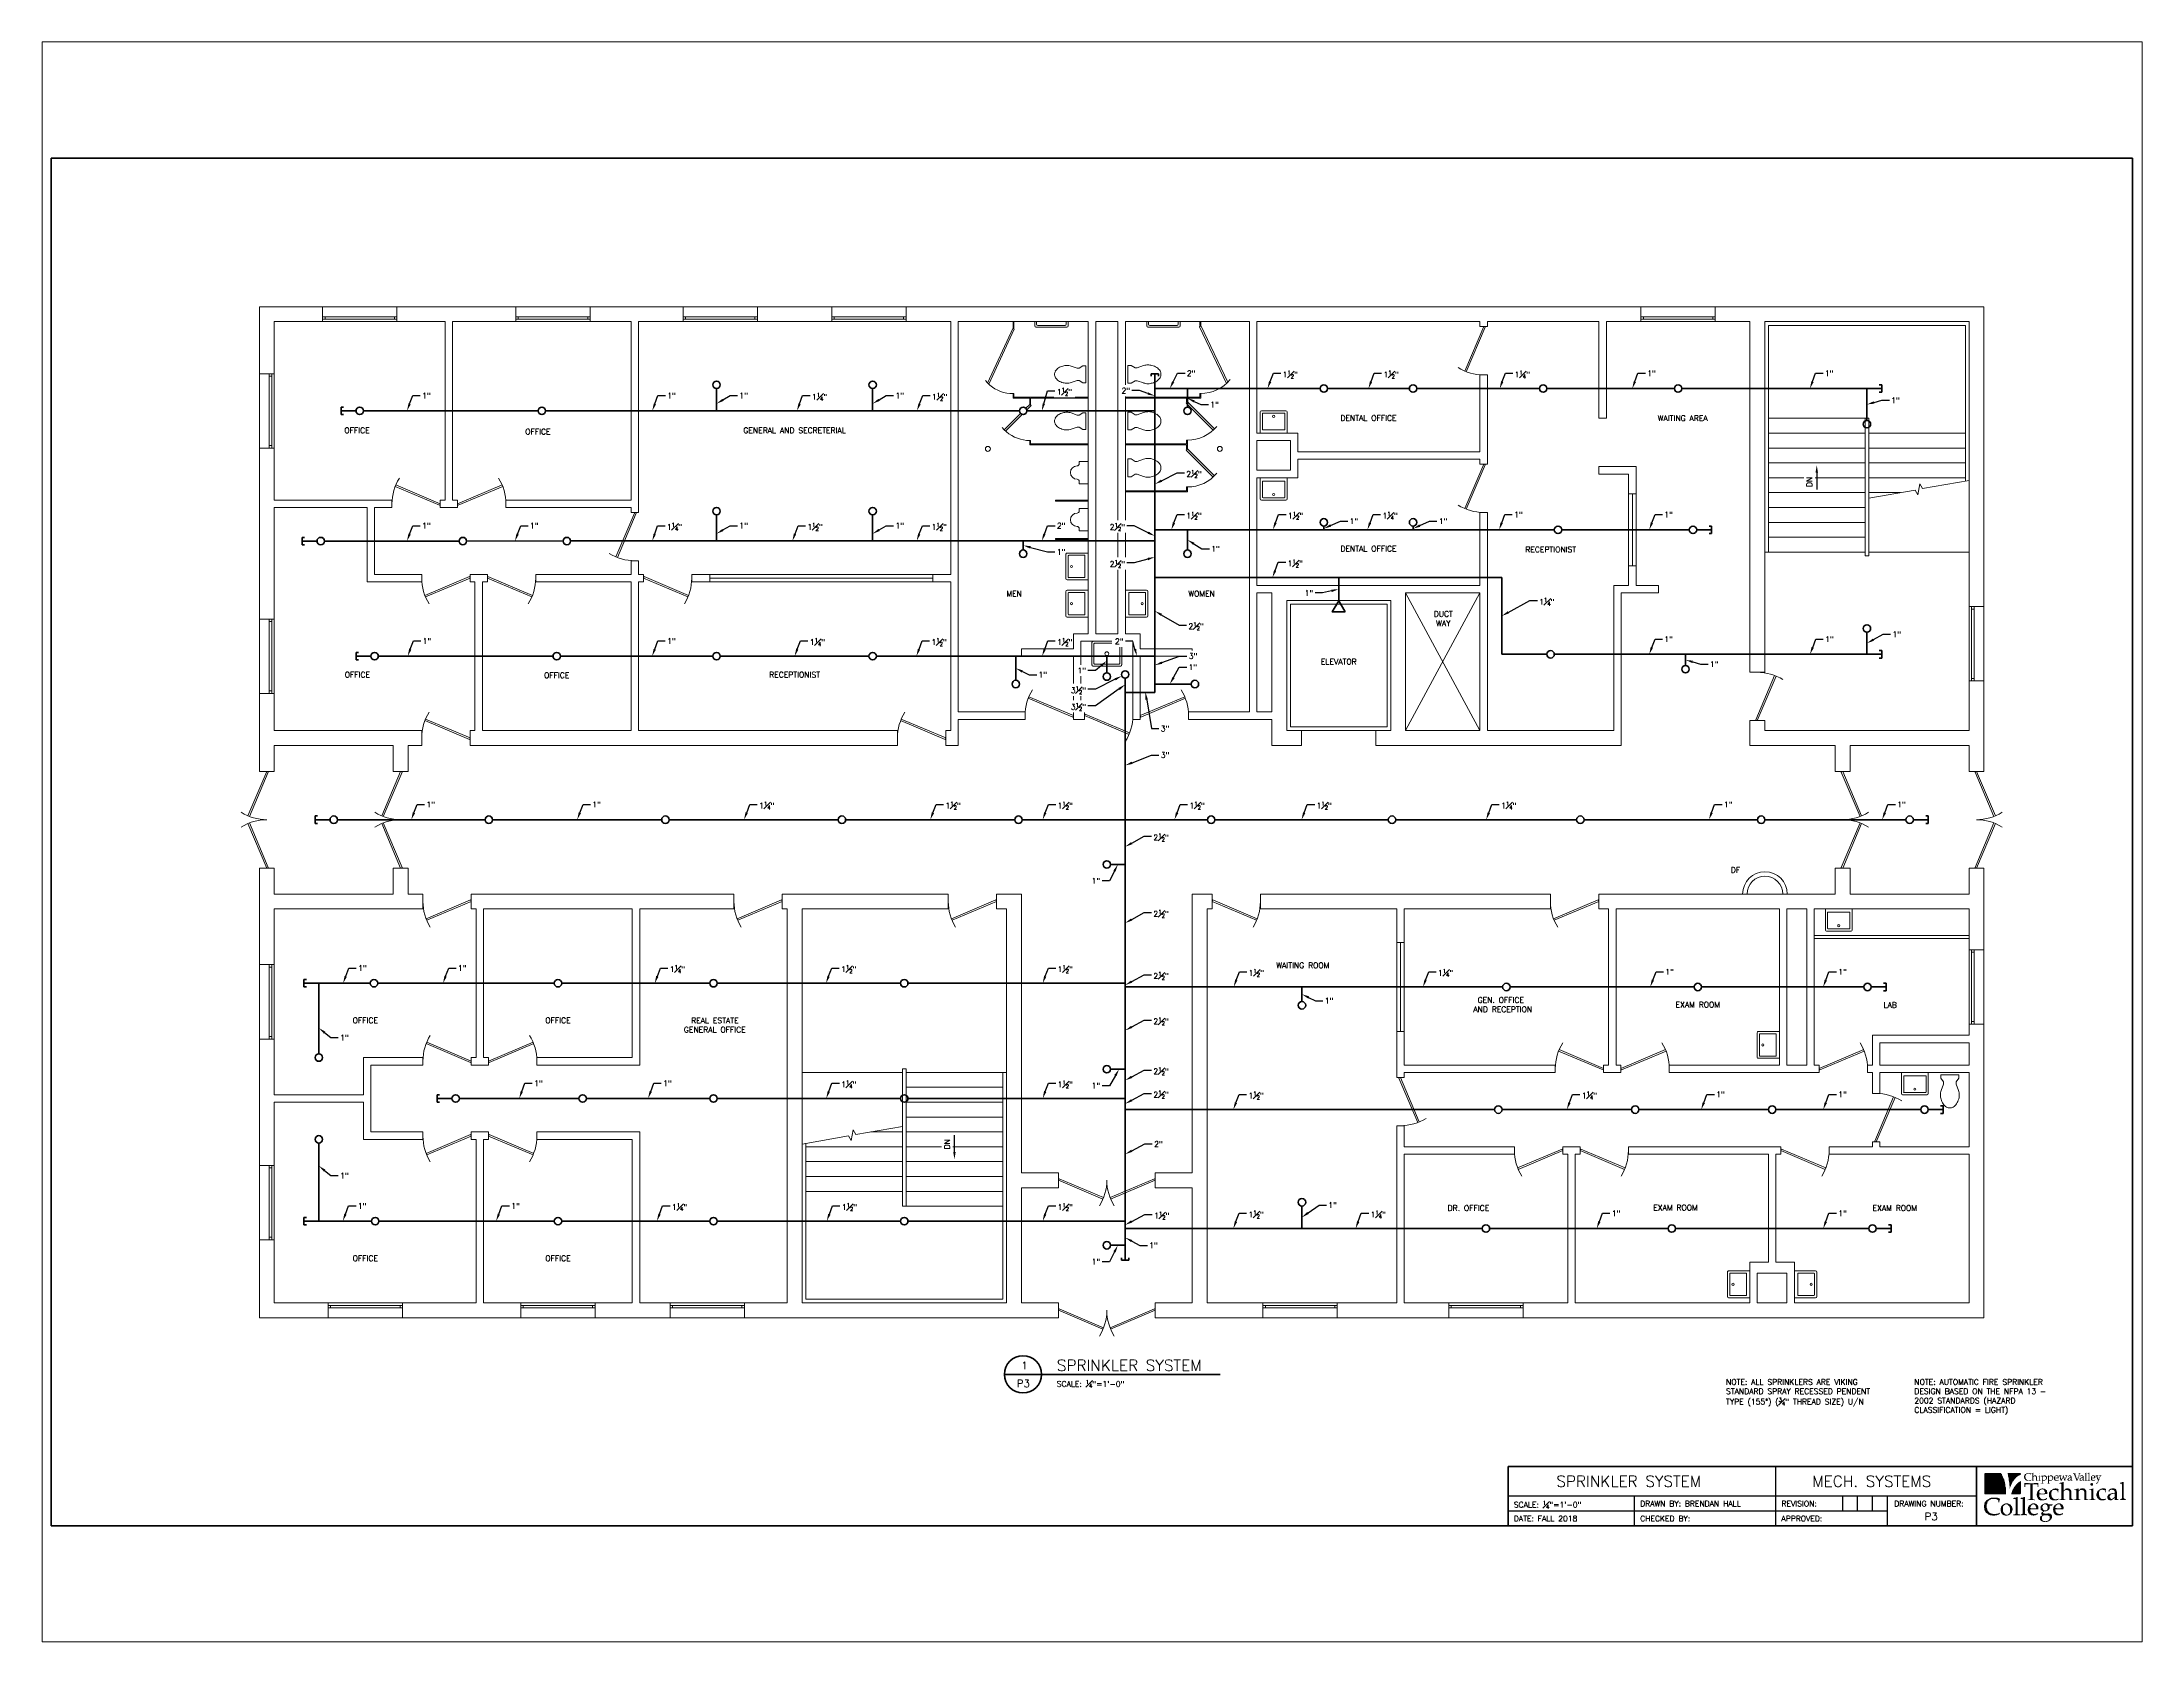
# Paper-space layout 'Layout1' of a CAD drawing. Header units: inches. Extents: x 1.05 to 9.45, y 0.8 to 7.2.
# The model-space entities are those that its viewports show. They can reach past a viewport. Long polylines and large blocks are cut down to what shows.
import ezdxf
from ezdxf import colors
from ezdxf.entities.mleader import LeaderData, LeaderLine
from ezdxf.math import Vec2, Vec3

# ---------------------------------------------------------------- set-up
doc = ezdxf.new("R2010")
doc.units = ezdxf.units.IN
doc.header["$LTSCALE"] = 24
doc.header["$MEASUREMENT"] = 0
for name, color, linetype, lineweight in [('Annotations', 4, 'Continuous', 25), ('Arc Thin', 107, 'Continuous', 5), ('Borderline', 5, 'Continuous', 60), ('Objects Thick', 3, 'Continuous', 50), ('Objects Thin', 6, 'Continuous', 25)]:
    doc.layers.add(name, color=color, linetype=linetype, lineweight=lineweight)
doc.layers.add('Logo', color=1, linetype='Continuous')
doc.styles.add('DF Text', font='romans.shx')
doc.styles.add('DF Title', font='romand.shx')

# ---------------------------------------------------------------- blocks, each defined once
blk = doc.blocks.new('LOGO')
at = {"color": 250}
for points in [[(0.203, 0.002), (0.203, -0.014), (0.202, 0.002), (0.202, -0.014)], [(0.204, 0.004), (0.204, -0.014), (0.203, 0.004), (0.203, -0.014)], [(0.2, -0.011), (0.2, -0.014), (0.199, -0.011), (0.199, -0.014)], [(0.202, -0.005), (0.202, -0.014), (0.2, -0.005), (0.2, -0.014)]]:
    blk.add_solid(points, dxfattribs=at)
at = {"layer": 'Logo', "const_width": 0.001}
for points in [[(0.212, 0.118), (0.212, 0.07)], [(0.213, 0.024), (0.213, -0.014)], [(0.871, -0.048), (0.902, -0.048)]]:
    blk.add_lwpolyline(points, dxfattribs=at)
at = {"layer": 'Logo'}
blk.add_lwpolyline([(0.844, -0.048, 0, 0, 0), (0.856, -0.048, 0.001, 0.001, 0), (0.844, -0.048, 0.001, 0.001, 0)], format="xyseb", dxfattribs=at)
for points in [[(0.035, 0.116), (0.035, -0.011), (0.034, 0.116), (0.034, -0.011)], [(0.036, 0.117), (0.036, -0.012), (0.035, 0.117), (0.035, -0.012)], [(0.038, 0.117), (0.038, -0.014), (0.036, 0.117), (0.036, -0.014)], [(0.039, 0.118), (0.039, -0.014), (0.038, 0.118), (0.038, -0.014)], [(0.04, 0.118), (0.04, -0.014), (0.039, 0.118), (0.039, -0.014)], [(0.042, 0.118), (0.042, -0.014), (0.04, 0.118), (0.04, -0.014)], [(0.043, 0.118), (0.043, -0.014), (0.042, 0.118), (0.042, -0.014)], [(0.044, 0.118), (0.044, -0.014), (0.043, 0.118), (0.043, -0.014)], [(0.045, 0.118), (0.045, -0.014), (0.044, 0.118), (0.044, -0.014)], [(0.047, 0.118), (0.047, -0.014), (0.045, 0.118), (0.045, -0.014)], [(0.048, 0.118), (0.048, -0.014), (0.047, 0.118), (0.047, -0.014)], [(0.049, 0.118), (0.049, -0.014), (0.048, 0.118), (0.048, -0.014)], [(0.051, 0.118), (0.051, -0.014), (0.049, 0.118), (0.049, -0.014)], [(0.052, 0.118), (0.052, -0.014), (0.051, 0.118), (0.051, -0.014)], [(0.053, 0.118), (0.053, -0.014), (0.052, 0.118), (0.052, -0.014)], [(0.054, 0.118), (0.054, -0.014), (0.053, 0.118), (0.053, -0.014)], [(0.056, 0.118), (0.056, -0.014), (0.054, 0.118), (0.054, -0.014)], [(0.058, 0.118), (0.058, -0.014), (0.056, 0.118), (0.056, -0.014)], [(0.059, 0.118), (0.059, -0.014), (0.058, 0.118), (0.058, -0.014)], [(0.061, 0.118), (0.061, -0.014), (0.059, 0.118), (0.059, -0.014)], [(0.062, 0.118), (0.062, -0.014), (0.061, 0.118), (0.061, -0.014)], [(0.063, 0.118), (0.063, -0.014), (0.062, 0.118), (0.062, -0.014)], [(0.065, 0.118), (0.065, -0.014), (0.063, 0.118), (0.063, -0.014)], [(0.066, 0.118), (0.066, -0.014), (0.065, 0.118), (0.065, -0.014)], [(0.067, 0.118), (0.067, -0.014), (0.066, 0.118), (0.066, -0.014)], [(0.068, 0.118), (0.068, -0.014), (0.067, 0.118), (0.067, -0.014)], [(0.07, 0.118), (0.07, -0.014), (0.068, 0.118), (0.068, -0.014)], [(0.071, 0.118), (0.071, -0.014), (0.07, 0.118), (0.07, -0.014)], [(0.072, 0.118), (0.072, -0.014), (0.071, 0.118), (0.071, -0.014)], [(0.074, 0.118), (0.074, -0.014), (0.072, 0.118), (0.072, -0.014)], [(0.075, 0.118), (0.075, -0.014), (0.074, 0.118), (0.074, -0.014)], [(0.076, 0.118), (0.076, -0.014), (0.075, 0.118), (0.075, -0.014)], [(0.077, 0.118), (0.077, -0.014), (0.076, 0.118), (0.076, -0.014)], [(0.079, 0.118), (0.079, -0.014), (0.077, 0.118), (0.077, -0.014)], [(0.08, 0.118), (0.08, -0.014), (0.079, 0.118), (0.079, -0.014)], [(0.081, 0.118), (0.081, -0.014), (0.08, 0.118), (0.08, -0.014)], [(0.083, 0.118), (0.083, -0.014), (0.081, 0.118), (0.081, -0.014)], [(0.084, 0.118), (0.084, -0.014), (0.083, 0.118), (0.083, -0.014)], [(0.085, 0.118), (0.085, -0.014), (0.084, 0.118), (0.084, -0.014)], [(0.086, 0.118), (0.086, -0.014), (0.085, 0.118), (0.085, -0.014)], [(0.088, 0.118), (0.088, -0.014), (0.086, 0.118), (0.086, -0.014)], [(0.09, 0.118), (0.09, -0.014), (0.088, 0.118), (0.088, -0.014)], [(0.092, 0.118), (0.092, -0.014), (0.09, 0.118), (0.09, -0.014)], [(0.093, 0.118), (0.093, -0.014), (0.092, 0.118), (0.092, -0.014)], [(0.094, 0.118), (0.094, -0.014), (0.093, 0.118), (0.093, -0.014)], [(0.095, 0.118), (0.095, -0.014), (0.094, 0.118), (0.094, -0.014)], [(0.097, 0.118), (0.097, -0.014), (0.095, 0.118), (0.095, -0.014)], [(0.098, 0.118), (0.098, -0.014), (0.097, 0.118), (0.097, -0.014)], [(0.099, 0.118), (0.099, -0.014), (0.098, 0.118), (0.098, -0.014)], [(0.101, 0.118), (0.101, -0.014), (0.099, 0.118), (0.099, -0.014)], [(0.102, 0.118), (0.102, -0.014), (0.101, 0.118), (0.101, -0.014)], [(0.103, 0.118), (0.103, -0.014), (0.102, 0.118), (0.102, -0.014)], [(0.104, 0.118), (0.104, -0.014), (0.103, 0.118), (0.103, -0.014)], [(0.106, 0.118), (0.106, -0.014), (0.104, 0.118), (0.104, -0.014)], [(0.107, 0.118), (0.107, -0.014), (0.106, 0.118), (0.106, -0.014)], [(0.108, 0.118), (0.108, -0.014), (0.107, 0.118), (0.107, -0.014)], [(0.109, 0.118), (0.109, -0.014), (0.108, 0.118), (0.108, -0.014)], [(0.111, 0.118), (0.111, -0.014), (0.109, 0.118), (0.109, -0.014)], [(0.112, 0.118), (0.112, -0.014), (0.111, 0.118), (0.111, -0.014)], [(0.113, 0.118), (0.113, -0.014), (0.112, 0.118), (0.112, -0.014)], [(0.115, 0.118), (0.115, -0.014), (0.113, 0.118), (0.113, -0.014)], [(0.116, 0.118), (0.116, -0.014), (0.115, 0.118), (0.115, -0.014)], [(0.117, 0.118), (0.117, -0.014), (0.116, 0.118), (0.116, -0.014)], [(0.118, 0.118), (0.118, -0.014), (0.117, 0.118), (0.117, -0.014)], [(0.12, 0.118), (0.12, -0.014), (0.118, 0.118), (0.118, -0.014)], [(0.122, 0.118), (0.122, -0.014), (0.12, 0.118), (0.12, -0.014)], [(0.124, 0.118), (0.124, -0.014), (0.122, 0.118), (0.122, -0.014)], [(0.125, 0.118), (0.125, -0.014), (0.124, 0.118), (0.124, -0.014)], [(0.126, 0.118), (0.126, -0.014), (0.125, 0.118), (0.125, -0.014)], [(0.127, 0.118), (0.127, -0.014), (0.126, 0.118), (0.126, -0.014)], [(0.129, 0.118), (0.129, -0.014), (0.127, 0.118), (0.127, -0.014)], [(0.13, 0.118), (0.13, -0.014), (0.129, 0.118), (0.129, -0.014)], [(0.131, 0.118), (0.131, -0.014), (0.13, 0.118), (0.13, -0.014)], [(0.133, 0.118), (0.133, -0.014), (0.131, 0.118), (0.131, -0.014)], [(0.134, 0.118), (0.134, -0.014), (0.133, 0.118), (0.133, -0.014)], [(0.135, 0.118), (0.135, -0.014), (0.134, 0.118), (0.134, -0.014)], [(0.136, 0.118), (0.136, -0.014), (0.135, 0.118), (0.135, -0.014)], [(0.138, 0.117), (0.138, -0.014), (0.136, 0.117), (0.136, -0.014)], [(0.139, 0.116), (0.139, -0.014), (0.138, 0.116), (0.138, -0.014)], [(0.14, 0.112), (0.14, -0.014), (0.139, 0.112), (0.139, -0.014)], [(0.142, 0.111), (0.142, -0.014), (0.14, 0.111), (0.14, -0.014)], [(0.143, 0.108), (0.143, -0.014), (0.142, 0.108), (0.142, -0.014)], [(0.144, 0.104), (0.144, -0.014), (0.143, 0.104), (0.143, -0.014)], [(0.145, 0.103), (0.145, -0.014), (0.144, 0.103), (0.144, -0.014)], [(0.147, 0.1), (0.147, -0.014), (0.145, 0.1), (0.145, -0.014)], [(0.148, 0.096), (0.148, -0.014), (0.147, 0.096), (0.147, -0.014)], [(0.149, 0.094), (0.149, -0.014), (0.148, 0.094), (0.148, -0.014)], [(0.15, 0.089), (0.15, -0.014), (0.149, 0.089), (0.149, -0.014)], [(0.152, 0.086), (0.152, -0.014), (0.15, 0.086), (0.15, -0.014)], [(0.154, 0.084), (0.154, -0.014), (0.152, 0.084), (0.152, -0.014)], [(0.156, 0.079), (0.156, -0.014), (0.154, 0.079), (0.154, -0.014)], [(0.157, 0.076), (0.157, -0.014), (0.156, 0.076), (0.156, -0.014)], [(0.158, 0.071), (0.158, -0.014), (0.157, 0.071), (0.157, -0.014)], [(0.159, 0.067), (0.159, -0.014), (0.158, 0.067), (0.158, -0.014)], [(0.161, 0.063), (0.161, -0.014), (0.159, 0.063), (0.159, -0.014)], [(0.162, 0.052), (0.162, -0.014), (0.161, 0.052), (0.161, -0.014)], [(0.163, 0.046), (0.163, -0.014), (0.162, 0.046), (0.162, -0.014)], [(0.165, 0.035), (0.165, -0.014), (0.163, 0.035), (0.163, -0.014)], [(0.166, 0.029), (0.166, -0.014), (0.165, 0.029), (0.165, -0.014)], [(0.167, 0.021), (0.167, -0.014), (0.166, 0.021), (0.166, -0.014)], [(0.177, 0.118), (0.177, 0.116), (0.176, 0.118), (0.176, 0.116)], [(0.179, 0.118), (0.179, 0.109), (0.177, 0.118), (0.177, 0.109)], [(0.18, 0.118), (0.18, 0.104), (0.179, 0.118), (0.179, 0.104)], [(0.181, 0.118), (0.181, 0.095), (0.18, 0.118), (0.18, 0.095)], [(0.183, 0.118), (0.183, 0.089), (0.181, 0.118), (0.181, 0.089)], [(0.184, 0.118), (0.184, 0.084), (0.183, 0.118), (0.183, 0.084)], [(0.186, 0.118), (0.186, 0.07), (0.184, 0.118), (0.184, 0.07)], [(0.188, 0.118), (0.188, 0.061), (0.186, 0.118), (0.186, 0.061)], [(0.189, 0.118), (0.189, 0.04), (0.188, 0.118), (0.188, 0.04)], [(0.19, 0.118), (0.19, 0.025), (0.189, 0.118), (0.189, 0.025)], [(0.192, 0.118), (0.192, 0.022), (0.19, 0.118), (0.19, 0.022)], [(0.193, 0.118), (0.193, 0.029), (0.192, 0.118), (0.192, 0.029)], [(0.194, 0.118), (0.194, 0.031), (0.193, 0.118), (0.193, 0.031)], [(0.195, 0.118), (0.195, 0.034), (0.194, 0.118), (0.194, 0.034)], [(0.197, 0.118), (0.197, 0.039), (0.195, 0.118), (0.195, 0.039)], [(0.198, 0.118), (0.198, 0.04), (0.197, 0.118), (0.197, 0.04)], [(0.199, 0.118), (0.199, 0.044), (0.198, 0.118), (0.198, 0.044)], [(0.2, 0.118), (0.2, 0.046), (0.199, 0.118), (0.199, 0.046)], [(0.202, 0.118), (0.202, 0.049), (0.2, 0.118), (0.2, 0.049)], [(0.203, 0.118), (0.203, 0.053), (0.202, 0.118), (0.202, 0.053)], [(0.204, 0.118), (0.204, 0.054), (0.203, 0.118), (0.203, 0.054)], [(0.206, 0.118), (0.206, 0.059), (0.204, 0.118), (0.204, 0.059)], [(0.206, 0.009), (0.206, -0.014), (0.204, 0.009), (0.204, -0.014)], [(0.207, 0.118), (0.207, 0.061), (0.206, 0.118), (0.206, 0.061)], [(0.207, 0.012), (0.207, -0.014), (0.206, 0.012), (0.206, -0.014)], [(0.208, 0.118), (0.208, 0.062), (0.207, 0.118), (0.207, 0.062)], [(0.208, 0.013), (0.208, -0.014), (0.207, 0.013), (0.207, -0.014)], [(0.209, 0.118), (0.209, 0.066), (0.208, 0.118), (0.208, 0.066)], [(0.209, 0.018), (0.209, -0.014), (0.208, 0.018), (0.208, -0.014)], [(0.211, 0.118), (0.211, 0.067), (0.209, 0.118), (0.209, 0.067)], [(0.211, 0.02), (0.211, -0.014), (0.209, 0.02), (0.209, -0.014)], [(0.212, 0.023), (0.212, -0.014), (0.211, 0.023), (0.211, -0.014)], [(0.213, 0.118), (0.213, 0.071), (0.212, 0.118), (0.212, 0.071)], [(0.215, 0.118), (0.215, 0.072), (0.213, 0.118), (0.213, 0.072)], [(0.215, 0.027), (0.215, -0.014), (0.213, 0.027), (0.213, -0.014)], [(0.216, 0.118), (0.216, 0.075), (0.215, 0.118), (0.215, 0.075)], [(0.216, 0.031), (0.216, -0.014), (0.215, 0.031), (0.215, -0.014)], [(0.218, 0.118), (0.218, 0.077), (0.216, 0.118), (0.216, 0.077)], [(0.218, 0.032), (0.218, -0.014), (0.216, 0.032), (0.216, -0.014)], [(0.22, 0.118), (0.22, 0.077), (0.218, 0.118), (0.218, 0.077)], [(0.22, 0.034), (0.22, -0.014), (0.218, 0.034), (0.218, -0.014)], [(0.221, 0.118), (0.221, 0.08), (0.22, 0.118), (0.22, 0.08)], [(0.221, 0.036), (0.221, -0.014), (0.22, 0.036), (0.22, -0.014)], [(0.222, 0.118), (0.222, 0.081), (0.221, 0.118), (0.221, 0.081)], [(0.222, 0.037), (0.222, -0.014), (0.221, 0.037), (0.221, -0.014)], [(0.224, 0.118), (0.224, 0.084), (0.222, 0.118), (0.222, 0.084)], [(0.224, 0.04), (0.224, -0.014), (0.222, 0.04), (0.222, -0.014)], [(0.225, 0.118), (0.225, 0.084), (0.224, 0.118), (0.224, 0.084)], [(0.225, 0.041), (0.225, -0.014), (0.224, 0.041), (0.224, -0.014)], [(0.226, 0.118), (0.226, 0.085), (0.225, 0.118), (0.225, 0.085)], [(0.226, 0.041), (0.226, -0.014), (0.225, 0.041), (0.225, -0.014)], [(0.227, 0.118), (0.227, 0.087), (0.226, 0.118), (0.226, 0.087)], [(0.227, 0.044), (0.227, -0.014), (0.226, 0.044), (0.226, -0.014)], [(0.229, 0.118), (0.229, 0.087), (0.227, 0.118), (0.227, 0.087)], [(0.229, 0.045), (0.229, -0.014), (0.227, 0.045), (0.227, -0.014)], [(0.23, 0.118), (0.23, 0.089), (0.229, 0.118), (0.229, 0.089)], [(0.23, 0.048), (0.23, -0.014), (0.229, 0.048), (0.229, -0.014)], [(0.231, 0.118), (0.231, 0.091), (0.23, 0.118), (0.23, 0.091)], [(0.231, 0.048), (0.231, -0.014), (0.23, 0.048), (0.23, -0.014)], [(0.233, 0.118), (0.233, 0.093), (0.231, 0.118), (0.231, 0.093)], [(0.233, 0.049), (0.233, -0.014), (0.231, 0.049), (0.231, -0.014)], [(0.234, 0.118), (0.234, 0.094), (0.233, 0.118), (0.233, 0.094)], [(0.234, 0.05), (0.234, -0.014), (0.233, 0.05), (0.233, -0.014)], [(0.235, 0.118), (0.235, 0.094), (0.234, 0.118), (0.234, 0.094)], [(0.235, 0.052), (0.235, -0.014), (0.234, 0.052), (0.234, -0.014)], [(0.236, 0.118), (0.236, 0.095), (0.235, 0.118), (0.235, 0.095)], [(0.236, 0.054), (0.236, -0.014), (0.235, 0.054), (0.235, -0.014)], [(0.238, 0.118), (0.238, 0.096), (0.236, 0.118), (0.236, 0.096)], [(0.238, 0.054), (0.238, -0.014), (0.236, 0.054), (0.236, -0.014)], [(0.239, 0.118), (0.239, 0.098), (0.238, 0.118), (0.238, 0.098)], [(0.239, 0.055), (0.239, -0.014), (0.238, 0.055), (0.238, -0.014)], [(0.24, 0.118), (0.24, 0.099), (0.239, 0.118), (0.239, 0.099)], [(0.24, 0.057), (0.24, -0.014), (0.239, 0.057), (0.239, -0.014)], [(0.241, 0.118), (0.241, 0.099), (0.24, 0.118), (0.24, 0.099)], [(0.241, 0.059), (0.241, -0.014), (0.24, 0.059), (0.24, -0.014)], [(0.243, 0.118), (0.243, 0.099), (0.241, 0.118), (0.241, 0.099)], [(0.243, 0.059), (0.243, -0.014), (0.241, 0.059), (0.241, -0.014)], [(0.244, 0.118), (0.244, 0.1), (0.243, 0.118), (0.243, 0.1)], [(0.244, 0.061), (0.244, -0.014), (0.243, 0.061), (0.243, -0.014)], [(0.245, 0.118), (0.245, 0.102), (0.244, 0.118), (0.244, 0.102)], [(0.245, 0.062), (0.245, -0.014), (0.244, 0.062), (0.244, -0.014)], [(0.247, 0.118), (0.247, 0.103), (0.245, 0.118), (0.245, 0.103)], [(0.247, 0.063), (0.247, -0.014), (0.245, 0.063), (0.245, -0.014)], [(0.248, 0.118), (0.248, 0.103), (0.247, 0.118), (0.247, 0.103)], [(0.248, 0.063), (0.248, -0.014), (0.247, 0.063), (0.247, -0.014)], [(0.25, 0.118), (0.25, 0.103), (0.248, 0.118), (0.248, 0.103)], [(0.25, 0.064), (0.25, -0.014), (0.248, 0.064), (0.248, -0.014)], [(0.252, 0.118), (0.252, 0.104), (0.25, 0.118), (0.25, 0.104)], [(0.252, 0.064), (0.252, -0.014), (0.25, 0.064), (0.25, -0.014)], [(0.253, 0.118), (0.253, 0.105), (0.252, 0.118), (0.252, 0.105)], [(0.253, 0.066), (0.253, -0.014), (0.252, 0.066), (0.252, -0.014)], [(0.254, 0.118), (0.254, 0.105), (0.253, 0.118), (0.253, 0.105)], [(0.254, 0.067), (0.254, -0.014), (0.253, 0.067), (0.253, -0.014)], [(0.256, 0.117), (0.256, 0.107), (0.254, 0.117), (0.254, 0.107)], [(0.256, 0.067), (0.256, -0.012), (0.254, 0.067), (0.254, -0.012)], [(0.257, 0.117), (0.257, 0.107), (0.256, 0.117), (0.256, 0.107)], [(0.257, 0.068), (0.257, -0.012), (0.256, 0.068), (0.256, -0.012)], [(0.258, 0.116), (0.258, 0.108), (0.257, 0.116), (0.257, 0.108)], [(0.258, 0.068), (0.258, -0.01), (0.257, 0.068), (0.257, -0.01)], [(0.279, 0.099), (0.279, 0.089), (0.277, 0.099), (0.277, 0.089)], [(0.28, 0.103), (0.28, 0.085), (0.279, 0.103), (0.279, 0.085)], [(0.28, 0.057), (0.28, 0.049), (0.279, 0.057), (0.279, 0.049)], [(0.283, 0.107), (0.283, 0.081), (0.28, 0.107), (0.28, 0.081)], [(0.283, 0.057), (0.283, 0.032), (0.28, 0.057), (0.28, 0.032)], [(0.284, 0.108), (0.284, 0.08), (0.283, 0.108), (0.283, 0.08)], [(0.284, 0.057), (0.284, 0.032), (0.283, 0.057), (0.283, 0.032)], [(0.285, 0.111), (0.285, 0.077), (0.284, 0.111), (0.284, 0.077)], [(0.285, 0.057), (0.285, 0.032), (0.284, 0.057), (0.284, 0.032)], [(0.286, 0.111), (0.286, 0.076), (0.285, 0.111), (0.285, 0.076)], [(0.286, 0.057), (0.286, 0.035), (0.285, 0.057), (0.285, 0.035)], [(0.288, 0.112), (0.288, 0.099), (0.286, 0.112), (0.286, 0.099)], [(0.288, 0.091), (0.288, 0.075), (0.286, 0.091), (0.286, 0.075)], [(0.288, 0.057), (0.288, 0.046), (0.286, 0.057), (0.286, 0.046)], [(0.289, 0.113), (0.289, 0.105), (0.288, 0.113), (0.288, 0.105)], [(0.289, 0.084), (0.289, 0.073), (0.288, 0.084), (0.288, 0.073)], [(0.289, 0.057), (0.289, 0.048), (0.288, 0.057), (0.288, 0.048)], [(0.29, 0.114), (0.29, 0.107), (0.289, 0.114), (0.289, 0.107)], [(0.29, 0.082), (0.29, 0.073), (0.289, 0.082), (0.289, 0.073)], [(0.29, 0.057), (0.29, 0.049), (0.289, 0.057), (0.289, 0.049)], [(0.291, 0.114), (0.291, 0.108), (0.29, 0.114), (0.29, 0.108)], [(0.291, 0.081), (0.291, 0.073), (0.29, 0.081), (0.29, 0.073)], [(0.291, 0.057), (0.291, 0.049), (0.29, 0.057), (0.29, 0.049)], [(0.293, 0.116), (0.293, 0.111), (0.291, 0.116), (0.291, 0.111)], [(0.293, 0.079), (0.293, 0.072), (0.291, 0.079), (0.291, 0.072)], [(0.293, 0.057), (0.293, 0.049), (0.291, 0.057), (0.291, 0.049)], [(0.294, 0.116), (0.294, 0.112), (0.293, 0.116), (0.293, 0.112)], [(0.294, 0.079), (0.294, 0.072), (0.293, 0.079), (0.293, 0.072)], [(0.294, 0.057), (0.294, 0.049), (0.293, 0.057), (0.293, 0.049)], [(0.295, 0.117), (0.295, 0.113), (0.294, 0.117), (0.294, 0.113)], [(0.295, 0.077), (0.295, 0.071), (0.294, 0.077), (0.294, 0.071)], [(0.295, 0.057), (0.295, 0.049), (0.294, 0.057), (0.294, 0.049)], [(0.297, 0.117), (0.297, 0.113), (0.295, 0.117), (0.295, 0.113)], [(0.297, 0.076), (0.297, 0.071), (0.295, 0.076), (0.295, 0.071)], [(0.297, 0.057), (0.297, 0.049), (0.295, 0.057), (0.295, 0.049)], [(0.298, 0.117), (0.298, 0.113), (0.297, 0.117), (0.297, 0.113)], [(0.298, 0.076), (0.298, 0.071), (0.297, 0.076), (0.297, 0.071)], [(0.298, 0.057), (0.298, 0.049), (0.297, 0.057), (0.297, 0.049)], [(0.299, 0.118), (0.299, 0.114), (0.298, 0.118), (0.298, 0.114)], [(0.299, 0.075), (0.299, 0.071), (0.298, 0.075), (0.298, 0.071)], [(0.299, 0.057), (0.299, 0.049), (0.298, 0.057), (0.298, 0.049)], [(0.3, 0.118), (0.3, 0.114), (0.299, 0.118), (0.299, 0.114)], [(0.3, 0.075), (0.3, 0.07), (0.299, 0.075), (0.299, 0.07)], [(0.3, 0.057), (0.3, 0.049), (0.299, 0.057), (0.299, 0.049)], [(0.302, 0.118), (0.302, 0.114), (0.3, 0.118), (0.3, 0.114)], [(0.302, 0.075), (0.302, 0.07), (0.3, 0.075), (0.3, 0.07)], [(0.302, 0.057), (0.302, 0.049), (0.3, 0.057), (0.3, 0.049)], [(0.303, 0.118), (0.303, 0.114), (0.302, 0.118), (0.302, 0.114)], [(0.303, 0.075), (0.303, 0.07), (0.302, 0.075), (0.302, 0.07)], [(0.303, 0.057), (0.303, 0.049), (0.302, 0.057), (0.302, 0.049)], [(0.304, 0.118), (0.304, 0.114), (0.303, 0.118), (0.303, 0.114)], [(0.304, 0.073), (0.304, 0.07), (0.303, 0.073), (0.303, 0.07)], [(0.304, 0.057), (0.304, 0.049), (0.303, 0.057), (0.303, 0.049)], [(0.306, 0.118), (0.306, 0.116), (0.304, 0.118), (0.304, 0.116)], [(0.306, 0.073), (0.306, 0.07), (0.304, 0.073), (0.304, 0.07)], [(0.306, 0.057), (0.306, 0.049), (0.304, 0.057), (0.304, 0.049)], [(0.307, 0.118), (0.307, 0.114), (0.306, 0.118), (0.306, 0.114)], [(0.307, 0.073), (0.307, 0.07), (0.306, 0.073), (0.306, 0.07)], [(0.307, 0.055), (0.307, 0.049), (0.306, 0.055), (0.306, 0.049)], [(0.308, 0.118), (0.308, 0.114), (0.307, 0.118), (0.307, 0.114)], [(0.308, 0.073), (0.308, 0.07), (0.307, 0.073), (0.307, 0.07)], [(0.308, 0.055), (0.308, 0.049), (0.307, 0.055), (0.307, 0.049)], [(0.309, 0.118), (0.309, 0.114), (0.308, 0.118), (0.308, 0.114)], [(0.309, 0.073), (0.309, 0.07), (0.308, 0.073), (0.308, 0.07)], [(0.309, 0.057), (0.309, 0.049), (0.308, 0.057), (0.308, 0.049)], [(0.311, 0.118), (0.311, 0.114), (0.309, 0.118), (0.309, 0.114)], [(0.311, 0.073), (0.311, 0.07), (0.309, 0.073), (0.309, 0.07)], [(0.311, 0.057), (0.311, 0.049), (0.309, 0.057), (0.309, 0.049)], [(0.312, 0.118), (0.312, 0.114), (0.311, 0.118), (0.311, 0.114)], [(0.312, 0.075), (0.312, 0.071), (0.311, 0.075), (0.311, 0.071)], [(0.312, 0.055), (0.312, 0.049), (0.311, 0.055), (0.311, 0.049)], [(0.313, 0.118), (0.313, 0.113), (0.312, 0.118), (0.312, 0.113)], [(0.313, 0.075), (0.313, 0.071), (0.312, 0.075), (0.312, 0.071)], [(0.313, 0.055), (0.313, 0.049), (0.312, 0.055), (0.312, 0.049)], [(0.316, 0.117), (0.316, 0.113), (0.313, 0.117), (0.313, 0.113)], [(0.316, 0.075), (0.316, 0.071), (0.313, 0.075), (0.313, 0.071)], [(0.316, 0.055), (0.316, 0.049), (0.313, 0.055), (0.313, 0.049)], [(0.317, 0.117), (0.317, 0.112), (0.316, 0.117), (0.316, 0.112)], [(0.317, 0.075), (0.317, 0.071), (0.316, 0.075), (0.316, 0.071)], [(0.317, 0.055), (0.317, -0.048), (0.316, 0.055), (0.316, -0.048)], [(0.318, 0.117), (0.318, 0.112), (0.317, 0.117), (0.317, 0.112)], [(0.318, 0.076), (0.318, 0.072), (0.317, 0.076), (0.317, 0.072)], [(0.318, 0.055), (0.318, -0.048), (0.317, 0.055), (0.317, -0.048)], [(0.32, 0.117), (0.32, 0.105), (0.318, 0.117), (0.318, 0.105)], [(0.32, 0.076), (0.32, 0.072), (0.318, 0.076), (0.318, 0.072)], [(0.32, 0.055), (0.32, -0.048), (0.318, 0.055), (0.318, -0.048)], [(0.321, 0.116), (0.321, 0.105), (0.32, 0.116), (0.32, 0.105)], [(0.321, 0.077), (0.321, 0.073), (0.32, 0.077), (0.32, 0.073)], [(0.321, 0.055), (0.321, -0.048), (0.32, 0.055), (0.32, -0.048)], [(0.322, 0.116), (0.322, 0.112), (0.321, 0.116), (0.321, 0.112)], [(0.322, 0.077), (0.322, 0.075), (0.321, 0.077), (0.321, 0.075)], [(0.322, 0.055), (0.322, -0.048), (0.321, 0.055), (0.321, -0.048)], [(0.324, 0.055), (0.324, -0.048), (0.322, 0.055), (0.322, -0.048)], [(0.325, 0.055), (0.325, -0.048), (0.324, 0.055), (0.324, -0.048)], [(0.326, 0.117), (0.326, 0.114), (0.325, 0.117), (0.325, 0.114)], [(0.326, 0.073), (0.326, 0.071), (0.325, 0.073), (0.325, 0.071)], [(0.326, 0.055), (0.326, -0.048), (0.325, 0.055), (0.325, -0.048)], [(0.327, 0.117), (0.327, 0.114), (0.326, 0.117), (0.326, 0.114)], [(0.327, 0.073), (0.327, 0.071), (0.326, 0.073), (0.326, 0.071)], [(0.327, 0.055), (0.327, -0.048), (0.326, 0.055), (0.326, -0.048)], [(0.329, 0.117), (0.329, 0.114), (0.327, 0.117), (0.327, 0.114)], [(0.329, 0.073), (0.329, 0.071), (0.327, 0.073), (0.327, 0.071)], [(0.329, 0.055), (0.329, -0.048), (0.327, 0.055), (0.327, -0.048)], [(0.33, 0.118), (0.33, 0.071), (0.329, 0.118), (0.329, 0.071)], [(0.33, 0.055), (0.33, -0.048), (0.329, 0.055), (0.329, -0.048)], [(0.331, 0.118), (0.331, 0.071), (0.33, 0.118), (0.33, 0.071)], [(0.331, 0.055), (0.331, 0.039), (0.33, 0.055), (0.33, 0.039)], [(0.332, 0.118), (0.332, 0.071), (0.331, 0.118), (0.331, 0.071)], [(0.332, 0.055), (0.332, 0.049), (0.331, 0.055), (0.331, 0.049)], [(0.334, 0.12), (0.334, 0.071), (0.332, 0.12), (0.332, 0.071)], [(0.334, 0.055), (0.334, 0.049), (0.332, 0.055), (0.332, 0.049)], [(0.335, 0.12), (0.335, 0.071), (0.334, 0.12), (0.334, 0.071)], [(0.335, 0.055), (0.335, 0.049), (0.334, 0.055), (0.334, 0.049)], [(0.336, 0.098), (0.336, 0.094), (0.335, 0.098), (0.335, 0.094)], [(0.336, 0.073), (0.336, 0.071), (0.335, 0.073), (0.335, 0.071)], [(0.336, 0.055), (0.336, 0.049), (0.335, 0.055), (0.335, 0.049)], [(0.338, 0.099), (0.338, 0.095), (0.336, 0.099), (0.336, 0.095)], [(0.338, 0.073), (0.338, 0.071), (0.336, 0.073), (0.336, 0.071)], [(0.338, 0.055), (0.338, 0.049), (0.336, 0.055), (0.336, 0.049)], [(0.339, 0.099), (0.339, 0.096), (0.338, 0.099), (0.338, 0.096)], [(0.339, 0.073), (0.339, 0.071), (0.338, 0.073), (0.338, 0.071)], [(0.339, 0.055), (0.339, 0.049), (0.338, 0.055), (0.338, 0.049)], [(0.34, 0.102), (0.34, 0.098), (0.339, 0.102), (0.339, 0.098)], [(0.34, 0.073), (0.34, 0.071), (0.339, 0.073), (0.339, 0.071)], [(0.34, 0.057), (0.34, 0.049), (0.339, 0.057), (0.339, 0.049)], [(0.341, 0.102), (0.341, 0.098), (0.34, 0.102), (0.34, 0.098)], [(0.341, 0.057), (0.341, 0.049), (0.34, 0.057), (0.34, 0.049)], [(0.343, 0.103), (0.343, 0.099), (0.341, 0.103), (0.341, 0.099)], [(0.343, 0.057), (0.343, 0.049), (0.341, 0.057), (0.341, 0.049)], [(0.344, 0.103), (0.344, 0.099), (0.343, 0.103), (0.343, 0.099)], [(0.344, 0.057), (0.344, 0.049), (0.343, 0.057), (0.343, 0.049)], [(0.345, 0.103), (0.345, 0.098), (0.344, 0.103), (0.344, 0.098)], [(0.345, 0.057), (0.345, 0.049), (0.344, 0.057), (0.344, 0.049)], [(0.348, 0.103), (0.348, 0.098), (0.345, 0.103), (0.345, 0.098)], [(0.348, 0.057), (0.348, 0.049), (0.345, 0.057), (0.345, 0.049)], [(0.349, 0.103), (0.349, 0.098), (0.348, 0.103), (0.348, 0.098)], [(0.349, 0.057), (0.349, 0.049), (0.348, 0.057), (0.348, 0.049)], [(0.35, 0.103), (0.35, 0.095), (0.349, 0.103), (0.349, 0.095)], [(0.35, 0.057), (0.35, 0.049), (0.349, 0.057), (0.349, 0.049)], [(0.352, 0.103), (0.352, 0.093), (0.35, 0.103), (0.35, 0.093)], [(0.352, 0.057), (0.352, 0.049), (0.35, 0.057), (0.35, 0.049)], [(0.353, 0.102), (0.353, 0.071), (0.352, 0.102), (0.352, 0.071)], [(0.353, 0.057), (0.353, 0.049), (0.352, 0.057), (0.352, 0.049)], [(0.354, 0.1), (0.354, 0.071), (0.353, 0.1), (0.353, 0.071)], [(0.354, 0.057), (0.354, 0.049), (0.353, 0.057), (0.353, 0.049)], [(0.356, 0.1), (0.356, 0.071), (0.354, 0.1), (0.354, 0.071)], [(0.356, 0.057), (0.356, 0.049), (0.354, 0.057), (0.354, 0.049)], [(0.357, 0.096), (0.357, 0.071), (0.356, 0.096), (0.356, 0.071)], [(0.357, 0.057), (0.357, 0.049), (0.356, 0.057), (0.356, 0.049)], [(0.358, 0.075), (0.358, 0.071), (0.357, 0.075), (0.357, 0.071)], [(0.358, 0.057), (0.358, 0.049), (0.357, 0.057), (0.357, 0.049)], [(0.359, 0.073), (0.359, 0.071), (0.358, 0.073), (0.358, 0.071)], [(0.359, 0.057), (0.359, 0.048), (0.358, 0.057), (0.358, 0.048)], [(0.359, 0), (0.359, -0.03), (0.358, 0), (0.358, -0.03)], [(0.361, 0.073), (0.361, 0.071), (0.359, 0.073), (0.359, 0.071)], [(0.361, 0.057), (0.361, 0.044), (0.359, 0.057), (0.359, 0.044)], [(0.361, 0.005), (0.361, -0.034), (0.359, 0.005), (0.359, -0.034)], [(0.362, 0.073), (0.362, 0.071), (0.361, 0.073), (0.361, 0.071)], [(0.362, 0.057), (0.362, 0.032), (0.361, 0.057), (0.361, 0.032)], [(0.362, 0.007), (0.362, -0.036), (0.361, 0.007), (0.361, -0.036)], [(0.363, 0.073), (0.363, 0.072), (0.362, 0.073), (0.362, 0.072)], [(0.363, 0.057), (0.363, 0.032), (0.362, 0.057), (0.362, 0.032)], [(0.363, 0.008), (0.363, -0.037), (0.362, 0.008), (0.362, -0.037)], [(0.365, 0.1), (0.365, 0.098), (0.363, 0.1), (0.363, 0.098)], [(0.365, 0.073), (0.365, 0.071), (0.363, 0.073), (0.363, 0.071)], [(0.365, 0.057), (0.365, 0.032), (0.363, 0.057), (0.363, 0.032)], [(0.365, 0.011), (0.365, -0.041), (0.363, 0.011), (0.363, -0.041)], [(0.366, 0.1), (0.366, 0.098), (0.365, 0.1), (0.365, 0.098)], [(0.366, 0.073), (0.366, 0.071), (0.365, 0.073), (0.365, 0.071)], [(0.366, 0.057), (0.366, 0.032), (0.365, 0.057), (0.365, 0.032)], [(0.366, 0.012), (0.366, -0.042), (0.365, 0.012), (0.365, -0.042)], [(0.367, 0.1), (0.367, 0.098), (0.366, 0.1), (0.366, 0.098)], [(0.367, 0.073), (0.367, 0.071), (0.366, 0.073), (0.366, 0.071)], [(0.367, 0.013), (0.367, -0.043), (0.366, 0.013), (0.366, -0.043)], [(0.368, 0.102), (0.368, 0.098), (0.367, 0.102), (0.367, 0.098)], [(0.368, 0.075), (0.368, 0.071), (0.367, 0.075), (0.367, 0.071)], [(0.368, 0.014), (0.368, -0.045), (0.367, 0.014), (0.367, -0.045)], [(0.37, 0.014), (0.37, -0.046), (0.368, 0.014), (0.368, -0.046)], [(0.371, 0.102), (0.371, 0.071), (0.37, 0.102), (0.37, 0.071)], [(0.371, 0.016), (0.371, -0.014), (0.37, 0.016), (0.37, -0.014)], [(0.372, 0.103), (0.372, 0.071), (0.371, 0.103), (0.371, 0.071)], [(0.372, 0.017), (0.372, 0.003), (0.371, 0.017), (0.371, 0.003)], [(0.374, 0.103), (0.374, 0.071), (0.372, 0.103), (0.372, 0.071)], [(0.374, 0.018), (0.374, 0.008), (0.372, 0.018), (0.372, 0.008)], [(0.375, 0.114), (0.375, 0.112), (0.374, 0.114), (0.374, 0.112)], [(0.375, 0.075), (0.375, 0.071), (0.374, 0.075), (0.374, 0.071)], [(0.375, 0.018), (0.375, 0.009), (0.374, 0.018), (0.374, 0.009)], [(0.376, 0.073), (0.376, 0.071), (0.375, 0.073), (0.375, 0.071)], [(0.376, 0.018), (0.376, 0.011), (0.375, 0.018), (0.375, 0.011)], [(0.377, 0.073), (0.377, 0.071), (0.376, 0.073), (0.376, 0.071)], [(0.377, 0.02), (0.377, 0.013), (0.376, 0.02), (0.376, 0.013)], [(0.38, 0.073), (0.38, 0.071), (0.377, 0.073), (0.377, 0.071)], [(0.38, 0.02), (0.38, 0.013), (0.377, 0.02), (0.377, 0.013)], [(0.381, 0.021), (0.381, 0.014), (0.38, 0.021), (0.38, 0.014)], [(0.382, 0.1), (0.382, 0.098), (0.381, 0.1), (0.381, 0.098)], [(0.382, 0.054), (0.382, 0.052), (0.381, 0.054), (0.381, 0.052)], [(0.382, 0.021), (0.382, 0.016), (0.381, 0.021), (0.381, 0.016)], [(0.384, 0.1), (0.384, 0.098), (0.382, 0.1), (0.382, 0.098)], [(0.384, 0.054), (0.384, 0.052), (0.382, 0.054), (0.382, 0.052)], [(0.384, 0.021), (0.384, 0.016), (0.382, 0.021), (0.382, 0.016)], [(0.385, 0.1), (0.385, 0.098), (0.384, 0.1), (0.384, 0.098)], [(0.385, 0.054), (0.385, 0.052), (0.384, 0.054), (0.384, 0.052)], [(0.385, 0.022), (0.385, 0.017), (0.384, 0.022), (0.384, 0.017)], [(0.386, 0.102), (0.386, 0.098), (0.385, 0.102), (0.385, 0.098)], [(0.386, 0.054), (0.386, 0.052), (0.385, 0.054), (0.385, 0.052)], [(0.386, 0.022), (0.386, 0.017), (0.385, 0.022), (0.385, 0.017)], [(0.388, 0.102), (0.388, 0.096), (0.386, 0.102), (0.386, 0.096)], [(0.388, 0.055), (0.388, 0.052), (0.386, 0.055), (0.386, 0.052)], [(0.388, 0.022), (0.388, 0.017), (0.386, 0.022), (0.386, 0.017)], [(0.389, 0.102), (0.389, 0.052), (0.388, 0.102), (0.388, 0.052)], [(0.389, 0.022), (0.389, 0.017), (0.388, 0.022), (0.388, 0.017)], [(0.39, 0.102), (0.39, 0.052), (0.389, 0.102), (0.389, 0.052)], [(0.39, 0.023), (0.39, 0.017), (0.389, 0.023), (0.389, 0.017)], [(0.391, 0.103), (0.391, 0.052), (0.39, 0.103), (0.39, 0.052)], [(0.391, 0.023), (0.391, 0.018), (0.39, 0.023), (0.39, 0.018)], [(0.393, 0.103), (0.393, 0.052), (0.391, 0.103), (0.391, 0.052)], [(0.393, 0.023), (0.393, 0.017), (0.391, 0.023), (0.391, 0.017)], [(0.394, 0.098), (0.394, 0.094), (0.393, 0.098), (0.393, 0.094)], [(0.394, 0.077), (0.394, 0.071), (0.393, 0.077), (0.393, 0.071)], [(0.394, 0.055), (0.394, 0.052), (0.393, 0.055), (0.393, 0.052)], [(0.394, 0.023), (0.394, 0.017), (0.393, 0.023), (0.393, 0.017)], [(0.395, 0.099), (0.395, 0.096), (0.394, 0.099), (0.394, 0.096)], [(0.395, 0.076), (0.395, 0.071), (0.394, 0.076), (0.394, 0.071)], [(0.395, 0.054), (0.395, 0.052), (0.394, 0.054), (0.394, 0.052)], [(0.395, 0.023), (0.395, 0.017), (0.394, 0.023), (0.394, 0.017)], [(0.397, 0.1), (0.397, 0.096), (0.395, 0.1), (0.395, 0.096)], [(0.397, 0.075), (0.397, 0.071), (0.395, 0.075), (0.395, 0.071)], [(0.397, 0.054), (0.397, 0.052), (0.395, 0.054), (0.395, 0.052)], [(0.397, 0.022), (0.397, 0.017), (0.395, 0.022), (0.395, 0.017)], [(0.398, 0.102), (0.398, 0.098), (0.397, 0.102), (0.397, 0.098)], [(0.398, 0.075), (0.398, 0.071), (0.397, 0.075), (0.397, 0.071)], [(0.398, 0.054), (0.398, 0.052), (0.397, 0.054), (0.397, 0.052)], [(0.398, 0.022), (0.398, 0.016), (0.397, 0.022), (0.397, 0.016)], [(0.399, 0.102), (0.399, 0.098), (0.398, 0.102), (0.398, 0.098)], [(0.399, 0.075), (0.399, 0.071), (0.398, 0.075), (0.398, 0.071)], [(0.399, 0.022), (0.399, 0.014), (0.398, 0.022), (0.398, 0.014)], [(0.4, 0.103), (0.4, 0.098), (0.399, 0.103), (0.399, 0.098)], [(0.4, 0.075), (0.4, 0.071), (0.399, 0.075), (0.399, 0.071)], [(0.4, 0.022), (0.4, 0.014), (0.399, 0.022), (0.399, 0.014)], [(0.402, 0.103), (0.402, 0.098), (0.4, 0.103), (0.4, 0.098)], [(0.402, 0.075), (0.402, 0.071), (0.4, 0.075), (0.4, 0.071)], [(0.402, 0.022), (0.402, 0.012), (0.4, 0.022), (0.4, 0.012)], [(0.403, 0.103), (0.403, 0.098), (0.402, 0.103), (0.402, 0.098)], [(0.403, 0.075), (0.403, 0.071), (0.402, 0.075), (0.402, 0.071)], [(0.403, 0.021), (0.403, 0.011), (0.402, 0.021), (0.402, 0.011)], [(0.404, 0.103), (0.404, 0.098), (0.403, 0.103), (0.403, 0.098)], [(0.404, 0.075), (0.404, 0.071), (0.403, 0.075), (0.403, 0.071)], [(0.404, 0.021), (0.404, 0.005), (0.403, 0.021), (0.403, 0.005)], [(0.406, 0.103), (0.406, 0.098), (0.404, 0.103), (0.404, 0.098)], [(0.406, 0.075), (0.406, 0.072), (0.404, 0.075), (0.404, 0.072)], [(0.406, 0.02), (0.406, 0.002), (0.404, 0.02), (0.404, 0.002)], [(0.407, 0.103), (0.407, 0.098), (0.406, 0.103), (0.406, 0.098)], [(0.407, 0.076), (0.407, 0.072), (0.406, 0.076), (0.406, 0.072)], [(0.407, 0.02), (0.407, -0.005), (0.406, 0.02), (0.406, -0.005)], [(0.408, 0.103), (0.408, 0.095), (0.407, 0.103), (0.407, 0.095)], [(0.408, 0.077), (0.408, 0.073), (0.407, 0.077), (0.407, 0.073)], [(0.408, 0.018), (0.408, -0.012), (0.407, 0.018), (0.407, -0.012)], [(0.409, 0.102), (0.409, 0.095), (0.408, 0.102), (0.408, 0.095)], [(0.409, 0.079), (0.409, 0.075), (0.408, 0.079), (0.408, 0.075)], [(0.409, 0.018), (0.409, -0.012), (0.408, 0.018), (0.408, -0.012)], [(0.412, 0.102), (0.412, 0.093), (0.409, 0.102), (0.409, 0.093)], [(0.412, 0.08), (0.412, 0.075), (0.409, 0.08), (0.409, 0.075)], [(0.412, 0.017), (0.412, -0.012), (0.409, 0.017), (0.409, -0.012)], [(0.413, 0.1), (0.413, 0.076), (0.412, 0.1), (0.412, 0.076)], [(0.413, 0.016), (0.413, -0.012), (0.412, 0.016), (0.412, -0.012)], [(0.415, 0.1), (0.415, 0.077), (0.413, 0.1), (0.413, 0.077)], [(0.415, 0.014), (0.415, -0.012), (0.413, 0.014), (0.413, -0.012)], [(0.416, 0.098), (0.416, 0.08), (0.415, 0.098), (0.415, 0.08)], [(0.416, 0.013), (0.416, -0.012), (0.415, 0.013), (0.415, -0.012)], [(0.417, 0.096), (0.417, 0.081), (0.416, 0.096), (0.416, 0.081)], [(0.417, 0.012), (0.417, -0.012), (0.416, 0.012), (0.416, -0.012)], [(0.418, 0.095), (0.418, 0.084), (0.417, 0.095), (0.417, 0.084)], [(0.418, 0.011), (0.418, -0.012), (0.417, 0.011), (0.417, -0.012)], [(0.42, 0.005), (0.42, -0.011), (0.418, 0.005), (0.418, -0.011)], [(0.421, 0.002), (0.421, -0.011), (0.42, 0.002), (0.42, -0.011)], [(0.422, 0.1), (0.422, 0.098), (0.421, 0.1), (0.421, 0.098)], [(0.422, 0.054), (0.422, 0.052), (0.421, 0.054), (0.421, 0.052)], [(0.423, 0.1), (0.423, 0.098), (0.422, 0.1), (0.422, 0.098)], [(0.423, 0.054), (0.423, 0.052), (0.422, 0.054), (0.422, 0.052)], [(0.425, 0.1), (0.425, 0.098), (0.423, 0.1), (0.423, 0.098)], [(0.425, 0.054), (0.425, 0.052), (0.423, 0.054), (0.423, 0.052)], [(0.426, 0.102), (0.426, 0.096), (0.425, 0.102), (0.425, 0.096)], [(0.426, 0.055), (0.426, 0.052), (0.425, 0.055), (0.425, 0.052)], [(0.427, 0.102), (0.427, 0.052), (0.426, 0.102), (0.426, 0.052)], [(0.429, 0.102), (0.429, 0.052), (0.427, 0.102), (0.427, 0.052)], [(0.43, 0.103), (0.43, 0.052), (0.429, 0.103), (0.429, 0.052)], [(0.431, 0.103), (0.431, 0.052), (0.43, 0.103), (0.43, 0.052)], [(0.432, 0.098), (0.432, 0.094), (0.431, 0.098), (0.431, 0.094)], [(0.432, 0.077), (0.432, 0.071), (0.431, 0.077), (0.431, 0.071)], [(0.432, 0.055), (0.432, 0.052), (0.431, 0.055), (0.431, 0.052)], [(0.434, 0.098), (0.434, 0.095), (0.432, 0.098), (0.432, 0.095)], [(0.434, 0.077), (0.434, 0.071), (0.432, 0.077), (0.432, 0.071)], [(0.434, 0.054), (0.434, 0.052), (0.432, 0.054), (0.432, 0.052)], [(0.435, 0.099), (0.435, 0.095), (0.434, 0.099), (0.434, 0.095)], [(0.435, 0.076), (0.435, 0.071), (0.434, 0.076), (0.434, 0.071)], [(0.435, 0.054), (0.435, 0.052), (0.434, 0.054), (0.434, 0.052)], [(0.435, 0.002), (0.435, -0.032), (0.434, 0.002), (0.434, -0.032)], [(0.436, 0.1), (0.436, 0.098), (0.435, 0.1), (0.435, 0.098)], [(0.436, 0.075), (0.436, 0.071), (0.435, 0.075), (0.435, 0.071)], [(0.436, 0.054), (0.436, 0.052), (0.435, 0.054), (0.435, 0.052)], [(0.436, 0.004), (0.436, -0.036), (0.435, 0.004), (0.435, -0.036)], [(0.438, 0.102), (0.438, 0.098), (0.436, 0.102), (0.436, 0.098)], [(0.438, 0.075), (0.438, 0.071), (0.436, 0.075), (0.436, 0.071)], [(0.438, 0.054), (0.438, 0.052), (0.436, 0.054), (0.436, 0.052)], [(0.438, 0.005), (0.438, -0.037), (0.436, 0.005), (0.436, -0.037)], [(0.439, 0.103), (0.439, 0.098), (0.438, 0.103), (0.438, 0.098)], [(0.439, 0.075), (0.439, 0.071), (0.438, 0.075), (0.438, 0.071)], [(0.439, 0.008), (0.439, -0.041), (0.438, 0.008), (0.438, -0.041)], [(0.44, 0.103), (0.44, 0.099), (0.439, 0.103), (0.439, 0.099)], [(0.44, 0.075), (0.44, 0.071), (0.439, 0.075), (0.439, 0.071)], [(0.44, 0.009), (0.44, -0.042), (0.439, 0.009), (0.439, -0.042)], [(0.441, 0.103), (0.441, 0.099), (0.44, 0.103), (0.44, 0.099)], [(0.441, 0.075), (0.441, 0.071), (0.44, 0.075), (0.44, 0.071)], [(0.441, 0.011), (0.441, -0.042), (0.44, 0.011), (0.44, -0.042)], [(0.444, 0.103), (0.444, 0.098), (0.441, 0.103), (0.441, 0.098)], [(0.444, 0.075), (0.444, 0.071), (0.441, 0.075), (0.441, 0.071)], [(0.444, 0.012), (0.444, -0.045), (0.441, 0.012), (0.441, -0.045)], [(0.445, 0.103), (0.445, 0.098), (0.444, 0.103), (0.444, 0.098)], [(0.445, 0.075), (0.445, 0.071), (0.444, 0.075), (0.444, 0.071)], [(0.445, 0.013), (0.445, -0.045), (0.444, 0.013), (0.444, -0.045)], [(0.447, 0.103), (0.447, 0.098), (0.445, 0.103), (0.445, 0.098)], [(0.447, 0.076), (0.447, 0.072), (0.445, 0.076), (0.445, 0.072)], [(0.447, 0.014), (0.447, 0), (0.445, 0.014), (0.445, 0)], [(0.448, 0.103), (0.448, 0.096), (0.447, 0.103), (0.447, 0.096)], [(0.448, 0.076), (0.448, 0.073), (0.447, 0.076), (0.447, 0.073)], [(0.448, 0.014), (0.448, 0.003), (0.447, 0.014), (0.447, 0.003)], [(0.449, 0.103), (0.449, 0.096), (0.448, 0.103), (0.448, 0.096)], [(0.449, 0.077), (0.449, 0.073), (0.448, 0.077), (0.448, 0.073)], [(0.449, 0.014), (0.449, 0.005), (0.448, 0.014), (0.448, 0.005)], [(0.45, 0.102), (0.45, 0.094), (0.449, 0.102), (0.449, 0.094)], [(0.45, 0.08), (0.45, 0.075), (0.449, 0.08), (0.449, 0.075)], [(0.45, 0.016), (0.45, 0.008), (0.449, 0.016), (0.449, 0.008)], [(0.452, 0.102), (0.452, 0.091), (0.45, 0.102), (0.45, 0.091)], [(0.452, 0.082), (0.452, 0.076), (0.45, 0.082), (0.45, 0.076)], [(0.452, 0.017), (0.452, 0.009), (0.45, 0.017), (0.45, 0.009)], [(0.453, 0.1), (0.453, 0.077), (0.452, 0.1), (0.452, 0.077)], [(0.453, 0.018), (0.453, 0.011), (0.452, 0.018), (0.452, 0.011)], [(0.454, 0.099), (0.454, 0.079), (0.453, 0.099), (0.453, 0.079)], [(0.454, 0.018), (0.454, 0.012), (0.453, 0.018), (0.453, 0.012)], [(0.456, 0.098), (0.456, 0.08), (0.454, 0.098), (0.454, 0.08)], [(0.456, 0.018), (0.456, 0.012), (0.454, 0.018), (0.454, 0.012)], [(0.457, 0.095), (0.457, 0.084), (0.456, 0.095), (0.456, 0.084)], [(0.457, 0.02), (0.457, 0.013), (0.456, 0.02), (0.456, 0.013)], [(0.458, 0.02), (0.458, 0.013), (0.457, 0.02), (0.457, 0.013)], [(0.459, 0.021), (0.459, 0.014), (0.458, 0.021), (0.458, 0.014)], [(0.461, 0.021), (0.461, 0.014), (0.459, 0.021), (0.459, 0.014)], [(0.462, 0.021), (0.462, 0.014), (0.461, 0.021), (0.461, 0.014)], [(0.463, 0.093), (0.463, 0.079), (0.462, 0.093), (0.462, 0.079)], [(0.463, 0.022), (0.463, 0.014), (0.462, 0.022), (0.462, 0.014)], [(0.465, 0.095), (0.465, 0.077), (0.463, 0.095), (0.463, 0.077)], [(0.465, 0.022), (0.465, 0.014), (0.463, 0.022), (0.463, 0.014)], [(0.466, 0.096), (0.466, 0.075), (0.465, 0.096), (0.465, 0.075)], [(0.466, 0.022), (0.466, 0.014), (0.465, 0.022), (0.465, 0.014)], [(0.467, 0.099), (0.467, 0.073), (0.466, 0.099), (0.466, 0.073)], [(0.467, 0.022), (0.467, 0.014), (0.466, 0.022), (0.466, 0.014)], [(0.468, 0.099), (0.468, 0.072), (0.467, 0.099), (0.467, 0.072)], [(0.468, 0.022), (0.468, 0.014), (0.467, 0.022), (0.467, 0.014)], [(0.47, 0.1), (0.47, 0.095), (0.468, 0.1), (0.468, 0.095)], [(0.47, 0.089), (0.47, 0.086), (0.468, 0.089), (0.468, 0.086)], [(0.47, 0.081), (0.47, 0.071), (0.468, 0.081), (0.468, 0.071)], [(0.47, 0.023), (0.47, 0.014), (0.468, 0.023), (0.468, 0.014)], [(0.471, 0.102), (0.471, 0.096), (0.47, 0.102), (0.47, 0.096)], [(0.471, 0.089), (0.471, 0.086), (0.47, 0.089), (0.47, 0.086)], [(0.471, 0.079), (0.471, 0.071), (0.47, 0.079), (0.47, 0.071)], [(0.471, 0.023), (0.471, 0.014), (0.47, 0.023), (0.47, 0.014)], [(0.472, 0.102), (0.472, 0.098), (0.471, 0.102), (0.471, 0.098)], [(0.472, 0.089), (0.472, 0.086), (0.471, 0.089), (0.471, 0.086)], [(0.472, 0.077), (0.472, 0.071), (0.471, 0.077), (0.471, 0.071)], [(0.472, 0.023), (0.472, 0.014), (0.471, 0.023), (0.471, 0.014)], [(0.473, 0.103), (0.473, 0.099), (0.472, 0.103), (0.472, 0.099)], [(0.473, 0.089), (0.473, 0.086), (0.472, 0.089), (0.472, 0.086)], [(0.473, 0.076), (0.473, 0.071), (0.472, 0.076), (0.472, 0.071)], [(0.473, 0.023), (0.473, 0.013), (0.472, 0.023), (0.472, 0.013)], [(0.476, 0.103), (0.476, 0.1), (0.473, 0.103), (0.473, 0.1)], [(0.476, 0.089), (0.476, 0.086), (0.473, 0.089), (0.473, 0.086)], [(0.476, 0.075), (0.476, 0.07), (0.473, 0.075), (0.473, 0.07)], [(0.476, 0.023), (0.476, 0.013), (0.473, 0.023), (0.473, 0.013)], [(0.477, 0.103), (0.477, 0.1), (0.476, 0.103), (0.476, 0.1)], [(0.477, 0.089), (0.477, 0.086), (0.476, 0.089), (0.476, 0.086)], [(0.477, 0.075), (0.477, 0.07), (0.476, 0.075), (0.476, 0.07)], [(0.477, 0.022), (0.477, 0.012), (0.476, 0.022), (0.476, 0.012)], [(0.479, 0.103), (0.479, 0.1), (0.477, 0.103), (0.477, 0.1)], [(0.479, 0.089), (0.479, 0.086), (0.477, 0.089), (0.477, 0.086)], [(0.479, 0.075), (0.479, 0.07), (0.477, 0.075), (0.477, 0.07)], [(0.479, 0.022), (0.479, 0.012), (0.477, 0.022), (0.477, 0.012)], [(0.48, 0.103), (0.48, 0.1), (0.479, 0.103), (0.479, 0.1)], [(0.48, 0.089), (0.48, 0.086), (0.479, 0.089), (0.479, 0.086)], [(0.48, 0.075), (0.48, 0.07), (0.479, 0.075), (0.479, 0.07)], [(0.48, 0.022), (0.48, 0.012), (0.479, 0.022), (0.479, 0.012)], [(0.481, 0.103), (0.481, 0.099), (0.48, 0.103), (0.48, 0.099)], [(0.481, 0.089), (0.481, 0.086), (0.48, 0.089), (0.48, 0.086)], [(0.481, 0.073), (0.481, 0.071), (0.48, 0.073), (0.48, 0.071)], [(0.481, 0.022), (0.481, 0.011), (0.48, 0.022), (0.48, 0.011)], [(0.482, 0.103), (0.482, 0.099), (0.481, 0.103), (0.481, 0.099)], [(0.482, 0.089), (0.482, 0.086), (0.481, 0.089), (0.481, 0.086)], [(0.482, 0.073), (0.482, 0.071), (0.481, 0.073), (0.481, 0.071)], [(0.482, 0.022), (0.482, 0.009), (0.481, 0.022), (0.481, 0.009)], [(0.484, 0.103), (0.484, 0.098), (0.482, 0.103), (0.482, 0.098)], [(0.484, 0.089), (0.484, 0.086), (0.482, 0.089), (0.482, 0.086)], [(0.484, 0.075), (0.484, 0.071), (0.482, 0.075), (0.482, 0.071)], [(0.484, 0.022), (0.484, 0.007), (0.482, 0.022), (0.482, 0.007)], [(0.485, 0.102), (0.485, 0.093), (0.484, 0.102), (0.484, 0.093)], [(0.485, 0.089), (0.485, 0.086), (0.484, 0.089), (0.484, 0.086)], [(0.485, 0.075), (0.485, 0.071), (0.484, 0.075), (0.484, 0.071)], [(0.485, 0.021), (0.485, -0.001), (0.484, 0.021), (0.484, -0.001)], [(0.486, 0.102), (0.486, 0.086), (0.485, 0.102), (0.485, 0.086)], [(0.486, 0.075), (0.486, 0.071), (0.485, 0.075), (0.485, 0.071)], [(0.486, 0.021), (0.486, -0.001), (0.485, 0.021), (0.485, -0.001)], [(0.488, 0.1), (0.488, 0.086), (0.486, 0.1), (0.486, 0.086)], [(0.488, 0.076), (0.488, 0.072), (0.486, 0.076), (0.486, 0.072)], [(0.488, 0.02), (0.488, -0.001), (0.486, 0.02), (0.486, -0.001)], [(0.489, 0.099), (0.489, 0.086), (0.488, 0.099), (0.488, 0.086)], [(0.489, 0.076), (0.489, 0.073), (0.488, 0.076), (0.488, 0.073)], [(0.489, 0.02), (0.489, 0.005), (0.488, 0.02), (0.488, 0.005)], [(0.49, 0.098), (0.49, 0.086), (0.489, 0.098), (0.489, 0.086)], [(0.49, 0.077), (0.49, 0.073), (0.489, 0.077), (0.489, 0.073)], [(0.49, 0.018), (0.49, 0.013), (0.489, 0.018), (0.489, 0.013)], [(0.491, 0.093), (0.491, 0.089), (0.49, 0.093), (0.49, 0.089)], [(0.493, 0.103), (0.493, 0.1), (0.491, 0.103), (0.491, 0.1)], [(0.494, 0.103), (0.494, 0.1), (0.493, 0.103), (0.493, 0.1)], [(0.495, 0.103), (0.495, 0.099), (0.494, 0.103), (0.494, 0.099)], [(0.497, 0.103), (0.497, 0.098), (0.495, 0.103), (0.495, 0.098)], [(0.497, 0.057), (0.497, 0.052), (0.495, 0.057), (0.495, 0.052)], [(0.498, 0.103), (0.498, 0.094), (0.497, 0.103), (0.497, 0.094)], [(0.498, 0.057), (0.498, 0.052), (0.497, 0.057), (0.497, 0.052)], [(0.499, 0.103), (0.499, 0.091), (0.498, 0.103), (0.498, 0.091)], [(0.499, 0.057), (0.499, 0.052), (0.498, 0.057), (0.498, 0.052)], [(0.5, 0.103), (0.5, 0.084), (0.499, 0.103), (0.499, 0.084)], [(0.5, 0.057), (0.5, 0.052), (0.499, 0.057), (0.499, 0.052)], [(0.502, 0.103), (0.502, 0.08), (0.5, 0.103), (0.5, 0.08)], [(0.502, 0.059), (0.502, 0.052), (0.5, 0.059), (0.5, 0.052)], [(0.503, 0.103), (0.503, 0.077), (0.502, 0.103), (0.502, 0.077)], [(0.503, 0.059), (0.503, 0.052), (0.502, 0.059), (0.502, 0.052)], [(0.504, 0.103), (0.504, 0.1), (0.503, 0.103), (0.503, 0.1)], [(0.504, 0.093), (0.504, 0.071), (0.503, 0.093), (0.503, 0.071)], [(0.504, 0.059), (0.504, 0.052), (0.503, 0.059), (0.503, 0.052)], [(0.506, 0.103), (0.506, 0.1), (0.504, 0.103), (0.504, 0.1)], [(0.506, 0.089), (0.506, 0.071), (0.504, 0.089), (0.504, 0.071)], [(0.506, 0.059), (0.506, 0.052), (0.504, 0.059), (0.504, 0.052)], [(0.508, 0.103), (0.508, 0.1), (0.506, 0.103), (0.506, 0.1)], [(0.508, 0.085), (0.508, 0.071), (0.506, 0.085), (0.506, 0.071)], [(0.508, 0.059), (0.508, 0.05), (0.506, 0.059), (0.506, 0.05)], [(0.509, 0.08), (0.509, 0.071), (0.508, 0.08), (0.508, 0.071)], [(0.509, 0.059), (0.509, -0.048), (0.508, 0.059), (0.508, -0.048)], [(0.511, 0.081), (0.511, 0.073), (0.509, 0.081), (0.509, 0.073)], [(0.511, 0.061), (0.511, -0.048), (0.509, 0.061), (0.509, -0.048)], [(0.512, 0.085), (0.512, 0.077), (0.511, 0.085), (0.511, 0.077)], [(0.512, 0.061), (0.512, -0.048), (0.511, 0.061), (0.511, -0.048)], [(0.513, 0.087), (0.513, 0.08), (0.512, 0.087), (0.512, 0.08)], [(0.513, 0.061), (0.513, -0.048), (0.512, 0.061), (0.512, -0.048)], [(0.515, 0.089), (0.515, 0.081), (0.513, 0.089), (0.513, 0.081)], [(0.515, 0.061), (0.515, -0.048), (0.513, 0.061), (0.513, -0.048)], [(0.516, 0.095), (0.516, 0.086), (0.515, 0.095), (0.515, 0.086)], [(0.516, 0.062), (0.516, -0.048), (0.515, 0.062), (0.515, -0.048)], [(0.517, 0.098), (0.517, 0.089), (0.516, 0.098), (0.516, 0.089)], [(0.517, 0.062), (0.517, -0.048), (0.516, 0.062), (0.516, -0.048)], [(0.518, 0.102), (0.518, 0.093), (0.517, 0.102), (0.517, 0.093)], [(0.518, 0.063), (0.518, -0.048), (0.517, 0.063), (0.517, -0.048)], [(0.52, 0.103), (0.52, 0.091), (0.518, 0.103), (0.518, 0.091)], [(0.52, 0.063), (0.52, -0.048), (0.518, 0.063), (0.518, -0.048)], [(0.521, 0.103), (0.521, 0.087), (0.52, 0.103), (0.52, 0.087)], [(0.521, 0.063), (0.521, -0.048), (0.52, 0.063), (0.52, -0.048)], [(0.522, 0.1), (0.522, 0.082), (0.521, 0.1), (0.521, 0.082)], [(0.522, 0.011), (0.522, 0.003), (0.521, 0.011), (0.521, 0.003)], [(0.523, 0.098), (0.523, 0.081), (0.522, 0.098), (0.522, 0.081)], [(0.523, 0.012), (0.523, 0.005), (0.522, 0.012), (0.522, 0.005)], [(0.525, 0.093), (0.525, 0.076), (0.523, 0.093), (0.523, 0.076)], [(0.525, 0.013), (0.525, 0.007), (0.523, 0.013), (0.523, 0.007)], [(0.526, 0.091), (0.526, 0.073), (0.525, 0.091), (0.525, 0.073)], [(0.526, 0.014), (0.526, 0.008), (0.525, 0.014), (0.525, 0.008)], [(0.527, 0.086), (0.527, 0.071), (0.526, 0.086), (0.526, 0.071)], [(0.527, 0.014), (0.527, 0.009), (0.526, 0.014), (0.526, 0.009)], [(0.529, 0.082), (0.529, 0.071), (0.527, 0.082), (0.527, 0.071)], [(0.529, 0.017), (0.529, 0.011), (0.527, 0.017), (0.527, 0.011)], [(0.53, 0.08), (0.53, 0.071), (0.529, 0.08), (0.529, 0.071)], [(0.53, 0.017), (0.53, 0.011), (0.529, 0.017), (0.529, 0.011)], [(0.531, 0.08), (0.531, 0.071), (0.53, 0.08), (0.53, 0.071)], [(0.531, 0.018), (0.531, 0.012), (0.53, 0.018), (0.53, 0.012)], [(0.532, 0.103), (0.532, 0.1), (0.531, 0.103), (0.531, 0.1)], [(0.532, 0.084), (0.532, 0.077), (0.531, 0.084), (0.531, 0.077)], [(0.532, 0.02), (0.532, 0.012), (0.531, 0.02), (0.531, 0.012)], [(0.534, 0.103), (0.534, 0.1), (0.532, 0.103), (0.532, 0.1)], [(0.534, 0.087), (0.534, 0.079), (0.532, 0.087), (0.532, 0.079)], [(0.534, 0.021), (0.534, 0.013), (0.532, 0.021), (0.532, 0.013)], [(0.535, 0.103), (0.535, 0.1), (0.534, 0.103), (0.534, 0.1)], [(0.535, 0.093), (0.535, 0.084), (0.534, 0.093), (0.534, 0.084)], [(0.535, 0.022), (0.535, 0.013), (0.534, 0.022), (0.534, 0.013)], [(0.536, 0.103), (0.536, 0.099), (0.535, 0.103), (0.535, 0.099)], [(0.536, 0.095), (0.536, 0.086), (0.535, 0.095), (0.535, 0.086)], [(0.536, 0.022), (0.536, 0.013), (0.535, 0.022), (0.535, 0.013)], [(0.538, 0.103), (0.538, 0.087), (0.536, 0.103), (0.536, 0.087)], [(0.538, 0.022), (0.538, 0.013), (0.536, 0.022), (0.536, 0.013)], [(0.54, 0.103), (0.54, 0.094), (0.538, 0.103), (0.538, 0.094)], [(0.54, 0.023), (0.54, 0.014), (0.538, 0.023), (0.538, 0.014)], [(0.541, 0.103), (0.541, 0.095), (0.54, 0.103), (0.54, 0.095)], [(0.541, 0.023), (0.541, 0.014), (0.54, 0.023), (0.54, 0.014)], [(0.543, 0.103), (0.543, 0.099), (0.541, 0.103), (0.541, 0.099)], [(0.543, 0.023), (0.543, 0.013), (0.541, 0.023), (0.541, 0.013)], [(0.544, 0.103), (0.544, 0.1), (0.543, 0.103), (0.543, 0.1)], [(0.544, 0.023), (0.544, 0.013), (0.543, 0.023), (0.543, 0.013)], [(0.545, 0.103), (0.545, 0.1), (0.544, 0.103), (0.544, 0.1)], [(0.545, 0.023), (0.545, 0.013), (0.544, 0.023), (0.544, 0.013)], [(0.547, 0.082), (0.547, 0.075), (0.545, 0.082), (0.545, 0.075)], [(0.547, 0.023), (0.547, 0.013), (0.545, 0.023), (0.545, 0.013)], [(0.548, 0.084), (0.548, 0.073), (0.547, 0.084), (0.547, 0.073)], [(0.548, 0.023), (0.548, 0.012), (0.547, 0.023), (0.547, 0.012)], [(0.549, 0.099), (0.549, 0.094), (0.548, 0.099), (0.548, 0.094)], [(0.549, 0.086), (0.549, 0.072), (0.548, 0.086), (0.548, 0.072)], [(0.549, 0.023), (0.549, 0.011), (0.548, 0.023), (0.548, 0.011)], [(0.55, 0.1), (0.55, 0.094), (0.549, 0.1), (0.549, 0.094)], [(0.55, 0.086), (0.55, 0.071), (0.549, 0.086), (0.549, 0.071)], [(0.55, 0.023), (0.55, 0.011), (0.549, 0.023), (0.549, 0.011)], [(0.552, 0.1), (0.552, 0.095), (0.55, 0.1), (0.55, 0.095)], [(0.552, 0.087), (0.552, 0.071), (0.55, 0.087), (0.55, 0.071)], [(0.552, 0.023), (0.552, 0.011), (0.55, 0.023), (0.55, 0.011)], [(0.553, 0.102), (0.553, 0.099), (0.552, 0.102), (0.552, 0.099)], [(0.553, 0.087), (0.553, 0.082), (0.552, 0.087), (0.552, 0.082)], [(0.553, 0.077), (0.553, 0.071), (0.552, 0.077), (0.552, 0.071)], [(0.553, 0.022), (0.553, 0.008), (0.552, 0.022), (0.552, 0.008)], [(0.554, 0.102), (0.554, 0.099), (0.553, 0.102), (0.553, 0.099)], [(0.554, 0.089), (0.554, 0.084), (0.553, 0.089), (0.553, 0.084)], [(0.554, 0.076), (0.554, 0.071), (0.553, 0.076), (0.553, 0.071)], [(0.554, 0.022), (0.554, 0.007), (0.553, 0.022), (0.553, 0.007)], [(0.556, 0.103), (0.556, 0.099), (0.554, 0.103), (0.554, 0.099)], [(0.556, 0.089), (0.556, 0.085), (0.554, 0.089), (0.554, 0.085)], [(0.556, 0.075), (0.556, 0.071), (0.554, 0.075), (0.554, 0.071)], [(0.556, 0.022), (0.556, 0.005), (0.554, 0.022), (0.554, 0.005)], [(0.557, 0.103), (0.557, 0.099), (0.556, 0.103), (0.556, 0.099)], [(0.557, 0.089), (0.557, 0.086), (0.556, 0.089), (0.556, 0.086)], [(0.557, 0.075), (0.557, 0.071), (0.556, 0.075), (0.556, 0.071)], [(0.557, 0.021), (0.557, -0.048), (0.556, 0.021), (0.556, -0.048)], [(0.558, 0.103), (0.558, 0.099), (0.557, 0.103), (0.557, 0.099)], [(0.558, 0.089), (0.558, 0.086), (0.557, 0.089), (0.557, 0.086)], [(0.558, 0.075), (0.558, 0.071), (0.557, 0.075), (0.557, 0.071)], [(0.558, 0.021), (0.558, -0.048), (0.557, 0.021), (0.557, -0.048)], [(0.559, 0.103), (0.559, 0.099), (0.558, 0.103), (0.558, 0.099)], [(0.559, 0.089), (0.559, 0.086), (0.558, 0.089), (0.558, 0.086)], [(0.559, 0.076), (0.559, 0.072), (0.558, 0.076), (0.558, 0.072)], [(0.559, 0.02), (0.559, -0.048), (0.558, 0.02), (0.558, -0.048)], [(0.561, 0.103), (0.561, 0.099), (0.559, 0.103), (0.559, 0.099)], [(0.561, 0.091), (0.561, 0.086), (0.559, 0.091), (0.559, 0.086)], [(0.561, 0.076), (0.561, 0.073), (0.559, 0.076), (0.559, 0.073)], [(0.561, 0.02), (0.561, -0.048), (0.559, 0.02), (0.559, -0.048)], [(0.562, 0.103), (0.562, 0.098), (0.561, 0.103), (0.561, 0.098)], [(0.562, 0.091), (0.562, 0.087), (0.561, 0.091), (0.561, 0.087)], [(0.562, 0.077), (0.562, 0.073), (0.561, 0.077), (0.561, 0.073)], [(0.562, 0.018), (0.562, -0.048), (0.561, 0.018), (0.561, -0.048)], [(0.563, 0.103), (0.563, 0.096), (0.562, 0.103), (0.562, 0.096)], [(0.563, 0.091), (0.563, 0.087), (0.562, 0.091), (0.562, 0.087)], [(0.563, 0.079), (0.563, 0.075), (0.562, 0.079), (0.562, 0.075)], [(0.563, 0.017), (0.563, -0.048), (0.562, 0.017), (0.562, -0.048)], [(0.564, 0.103), (0.564, 0.095), (0.563, 0.103), (0.563, 0.095)], [(0.564, 0.091), (0.564, 0.087), (0.563, 0.091), (0.563, 0.087)], [(0.564, 0.079), (0.564, 0.076), (0.563, 0.079), (0.563, 0.076)], [(0.564, 0.016), (0.564, -0.048), (0.563, 0.016), (0.563, -0.048)], [(0.566, 0.102), (0.566, 0.071), (0.564, 0.102), (0.564, 0.071)], [(0.566, 0.013), (0.566, -0.048), (0.564, 0.013), (0.564, -0.048)], [(0.567, 0.102), (0.567, 0.071), (0.566, 0.102), (0.566, 0.071)], [(0.567, 0.012), (0.567, -0.048), (0.566, 0.012), (0.566, -0.048)], [(0.568, 0.1), (0.568, 0.071), (0.567, 0.1), (0.567, 0.071)], [(0.568, 0.009), (0.568, -0.048), (0.567, 0.009), (0.567, -0.048)], [(0.57, 0.096), (0.57, 0.071), (0.568, 0.096), (0.568, 0.071)], [(0.572, 0.075), (0.572, 0.071), (0.57, 0.075), (0.57, 0.071)], [(0.573, 0.073), (0.573, 0.071), (0.572, 0.073), (0.572, 0.071)], [(0.575, 0.073), (0.575, 0.071), (0.573, 0.073), (0.573, 0.071)], [(0.576, 0.073), (0.576, 0.071), (0.575, 0.073), (0.575, 0.071)], [(0.581, 0.118), (0.581, 0.116), (0.58, 0.118), (0.58, 0.116)], [(0.582, 0.118), (0.582, 0.114), (0.581, 0.118), (0.581, 0.114)], [(0.584, 0.118), (0.584, 0.114), (0.582, 0.118), (0.582, 0.114)], [(0.585, 0.118), (0.585, 0.113), (0.584, 0.118), (0.584, 0.113)], [(0.586, 0.117), (0.586, 0.112), (0.585, 0.117), (0.585, 0.112)], [(0.588, 0.117), (0.588, 0.107), (0.586, 0.117), (0.586, 0.107)], [(0.589, 0.117), (0.589, 0.104), (0.588, 0.117), (0.588, 0.104)], [(0.589, 0.017), (0.589, 0.013), (0.588, 0.017), (0.588, 0.013)], [(0.59, 0.117), (0.59, 0.099), (0.589, 0.117), (0.589, 0.099)], [(0.59, 0.017), (0.59, 0.013), (0.589, 0.017), (0.589, 0.013)], [(0.591, 0.117), (0.591, 0.098), (0.59, 0.117), (0.59, 0.098)], [(0.591, 0.018), (0.591, 0.013), (0.59, 0.018), (0.59, 0.013)], [(0.593, 0.117), (0.593, 0.114), (0.591, 0.117), (0.591, 0.114)], [(0.593, 0.113), (0.593, 0.095), (0.591, 0.113), (0.591, 0.095)], [(0.593, 0.018), (0.593, 0.013), (0.591, 0.018), (0.591, 0.013)], [(0.594, 0.118), (0.594, 0.116), (0.593, 0.118), (0.593, 0.116)], [(0.594, 0.108), (0.594, 0.089), (0.593, 0.108), (0.593, 0.089)], [(0.594, 0.018), (0.594, 0.013), (0.593, 0.018), (0.593, 0.013)], [(0.595, 0.118), (0.595, 0.116), (0.594, 0.118), (0.594, 0.116)], [(0.595, 0.107), (0.595, 0.087), (0.594, 0.107), (0.594, 0.087)], [(0.595, 0.018), (0.595, 0.013), (0.594, 0.018), (0.594, 0.013)], [(0.597, 0.118), (0.597, 0.116), (0.595, 0.118), (0.595, 0.116)], [(0.597, 0.102), (0.597, 0.082), (0.595, 0.102), (0.595, 0.082)], [(0.597, 0.018), (0.597, 0.012), (0.595, 0.018), (0.595, 0.012)], [(0.598, 0.099), (0.598, 0.08), (0.597, 0.099), (0.597, 0.08)], [(0.598, 0.02), (0.598, 0.012), (0.597, 0.02), (0.597, 0.012)], [(0.599, 0.096), (0.599, 0.077), (0.598, 0.096), (0.598, 0.077)], [(0.599, 0.02), (0.599, 0.011), (0.598, 0.02), (0.598, 0.011)], [(0.6, 0.091), (0.6, 0.072), (0.599, 0.091), (0.599, 0.072)], [(0.6, 0.02), (0.6, -0.048), (0.599, 0.02), (0.599, -0.048)], [(0.602, 0.087), (0.602, 0.071), (0.6, 0.087), (0.6, 0.071)], [(0.602, 0.02), (0.602, -0.048), (0.6, 0.02), (0.6, -0.048)], [(0.604, 0.086), (0.604, 0.071), (0.602, 0.086), (0.602, 0.071)], [(0.604, 0.021), (0.604, -0.048), (0.602, 0.021), (0.602, -0.048)], [(0.606, 0.081), (0.606, 0.071), (0.604, 0.081), (0.604, 0.071)], [(0.606, 0.021), (0.606, -0.048), (0.604, 0.021), (0.604, -0.048)], [(0.607, 0.082), (0.607, 0.073), (0.606, 0.082), (0.606, 0.073)], [(0.607, 0.021), (0.607, -0.048), (0.606, 0.021), (0.606, -0.048)], [(0.608, 0.086), (0.608, 0.077), (0.607, 0.086), (0.607, 0.077)], [(0.608, 0.022), (0.608, -0.048), (0.607, 0.022), (0.607, -0.048)], [(0.609, 0.091), (0.609, 0.08), (0.608, 0.091), (0.608, 0.08)], [(0.609, 0.022), (0.609, -0.048), (0.608, 0.022), (0.608, -0.048)], [(0.611, 0.093), (0.611, 0.082), (0.609, 0.093), (0.609, 0.082)], [(0.611, 0.022), (0.611, -0.048), (0.609, 0.022), (0.609, -0.048)], [(0.612, 0.098), (0.612, 0.087), (0.611, 0.098), (0.611, 0.087)], [(0.612, 0.023), (0.612, -0.048), (0.611, 0.023), (0.611, -0.048)], [(0.613, 0.118), (0.613, 0.116), (0.612, 0.118), (0.612, 0.116)], [(0.613, 0.1), (0.613, 0.089), (0.612, 0.1), (0.612, 0.089)], [(0.613, 0.023), (0.613, -0.048), (0.612, 0.023), (0.612, -0.048)], [(0.614, 0.118), (0.614, 0.116), (0.613, 0.118), (0.613, 0.116)], [(0.614, 0.105), (0.614, 0.095), (0.613, 0.105), (0.613, 0.095)], [(0.614, 0.012), (0.614, 0.004), (0.613, 0.012), (0.613, 0.004)], [(0.616, 0.118), (0.616, 0.116), (0.614, 0.118), (0.614, 0.116)], [(0.616, 0.107), (0.616, 0.098), (0.614, 0.107), (0.614, 0.098)], [(0.616, 0.012), (0.616, 0.005), (0.614, 0.012), (0.614, 0.005)], [(0.617, 0.118), (0.617, 0.114), (0.616, 0.118), (0.616, 0.114)], [(0.617, 0.109), (0.617, 0.099), (0.616, 0.109), (0.616, 0.099)], [(0.617, 0.013), (0.617, 0.007), (0.616, 0.013), (0.616, 0.007)], [(0.618, 0.117), (0.618, 0.104), (0.617, 0.117), (0.617, 0.104)], [(0.618, 0.014), (0.618, 0.009), (0.617, 0.014), (0.617, 0.009)], [(0.62, 0.117), (0.62, 0.107), (0.618, 0.117), (0.618, 0.107)], [(0.62, 0.016), (0.62, 0.009), (0.618, 0.016), (0.618, 0.009)], [(0.621, 0.117), (0.621, 0.111), (0.62, 0.117), (0.62, 0.111)], [(0.621, 0.085), (0.621, 0.073), (0.62, 0.085), (0.62, 0.073)], [(0.621, 0.017), (0.621, 0.011), (0.62, 0.017), (0.62, 0.011)], [(0.622, 0.118), (0.622, 0.113), (0.621, 0.118), (0.621, 0.113)], [(0.622, 0.099), (0.622, 0.095), (0.621, 0.099), (0.621, 0.095)], [(0.622, 0.085), (0.622, 0.072), (0.621, 0.085), (0.621, 0.072)], [(0.622, 0.018), (0.622, 0.012), (0.621, 0.018), (0.621, 0.012)], [(0.623, 0.118), (0.623, 0.114), (0.622, 0.118), (0.622, 0.114)], [(0.623, 0.1), (0.623, 0.094), (0.622, 0.1), (0.622, 0.094)], [(0.623, 0.086), (0.623, 0.072), (0.622, 0.086), (0.622, 0.072)], [(0.623, 0.018), (0.623, 0.012), (0.622, 0.018), (0.622, 0.012)], [(0.625, 0.118), (0.625, 0.116), (0.623, 0.118), (0.623, 0.116)], [(0.625, 0.1), (0.625, 0.095), (0.623, 0.1), (0.623, 0.095)], [(0.625, 0.087), (0.625, 0.071), (0.623, 0.087), (0.623, 0.071)], [(0.625, 0.021), (0.625, 0.013), (0.623, 0.021), (0.623, 0.013)], [(0.626, 0.118), (0.626, 0.116), (0.625, 0.118), (0.625, 0.116)], [(0.626, 0.102), (0.626, 0.098), (0.625, 0.102), (0.625, 0.098)], [(0.626, 0.087), (0.626, 0.081), (0.625, 0.087), (0.625, 0.081)], [(0.626, 0.079), (0.626, 0.071), (0.625, 0.079), (0.625, 0.071)], [(0.626, 0.021), (0.626, 0.013), (0.625, 0.021), (0.625, 0.013)], [(0.627, 0.102), (0.627, 0.099), (0.626, 0.102), (0.626, 0.099)], [(0.627, 0.087), (0.627, 0.084), (0.626, 0.087), (0.626, 0.084)], [(0.627, 0.076), (0.627, 0.071), (0.626, 0.076), (0.626, 0.071)], [(0.627, 0.022), (0.627, 0.013), (0.626, 0.022), (0.626, 0.013)], [(0.629, 0.103), (0.629, 0.099), (0.627, 0.103), (0.627, 0.099)], [(0.629, 0.089), (0.629, 0.085), (0.627, 0.089), (0.627, 0.085)], [(0.629, 0.075), (0.629, 0.071), (0.627, 0.075), (0.627, 0.071)], [(0.629, 0.022), (0.629, 0.014), (0.627, 0.022), (0.627, 0.014)], [(0.63, 0.103), (0.63, 0.099), (0.629, 0.103), (0.629, 0.099)], [(0.63, 0.089), (0.63, 0.086), (0.629, 0.089), (0.629, 0.086)], [(0.63, 0.075), (0.63, 0.071), (0.629, 0.075), (0.629, 0.071)], [(0.63, 0.022), (0.63, 0.014), (0.629, 0.022), (0.629, 0.014)], [(0.631, 0.103), (0.631, 0.099), (0.63, 0.103), (0.63, 0.099)], [(0.631, 0.089), (0.631, 0.086), (0.63, 0.089), (0.63, 0.086)], [(0.631, 0.075), (0.631, 0.072), (0.63, 0.075), (0.63, 0.072)], [(0.631, 0.023), (0.631, 0.014), (0.63, 0.023), (0.63, 0.014)], [(0.632, 0.103), (0.632, 0.099), (0.631, 0.103), (0.631, 0.099)], [(0.632, 0.091), (0.632, 0.086), (0.631, 0.091), (0.631, 0.086)], [(0.632, 0.076), (0.632, 0.072), (0.631, 0.076), (0.631, 0.072)], [(0.632, 0.023), (0.632, 0.014), (0.631, 0.023), (0.631, 0.014)], [(0.634, 0.103), (0.634, 0.099), (0.632, 0.103), (0.632, 0.099)], [(0.634, 0.091), (0.634, 0.087), (0.632, 0.091), (0.632, 0.087)], [(0.634, 0.076), (0.634, 0.073), (0.632, 0.076), (0.632, 0.073)], [(0.634, 0.023), (0.634, 0.014), (0.632, 0.023), (0.632, 0.014)], [(0.636, 0.103), (0.636, 0.099), (0.634, 0.103), (0.634, 0.099)], [(0.636, 0.091), (0.636, 0.087), (0.634, 0.091), (0.634, 0.087)], [(0.636, 0.077), (0.636, 0.075), (0.634, 0.077), (0.634, 0.075)], [(0.636, 0.023), (0.636, 0.013), (0.634, 0.023), (0.634, 0.013)], [(0.638, 0.103), (0.638, 0.098), (0.636, 0.103), (0.636, 0.098)], [(0.638, 0.091), (0.638, 0.087), (0.636, 0.091), (0.636, 0.087)], [(0.638, 0.077), (0.638, 0.075), (0.636, 0.077), (0.636, 0.075)], [(0.638, 0.023), (0.638, 0.013), (0.636, 0.023), (0.636, 0.013)], [(0.639, 0.103), (0.639, 0.095), (0.638, 0.103), (0.638, 0.095)], [(0.639, 0.091), (0.639, 0.087), (0.638, 0.091), (0.638, 0.087)], [(0.639, 0.08), (0.639, 0.076), (0.638, 0.08), (0.638, 0.076)], [(0.639, 0.023), (0.639, 0.013), (0.638, 0.023), (0.638, 0.013)], [(0.64, 0.103), (0.64, 0.071), (0.639, 0.103), (0.639, 0.071)], [(0.64, 0.023), (0.64, 0.012), (0.639, 0.023), (0.639, 0.012)], [(0.641, 0.102), (0.641, 0.071), (0.64, 0.102), (0.64, 0.071)], [(0.641, 0.023), (0.641, 0.012), (0.64, 0.023), (0.64, 0.012)], [(0.643, 0.1), (0.643, 0.071), (0.641, 0.1), (0.641, 0.071)], [(0.643, 0.023), (0.643, 0.011), (0.641, 0.023), (0.641, 0.011)], [(0.644, 0.099), (0.644, 0.071), (0.643, 0.099), (0.643, 0.071)], [(0.644, 0.023), (0.644, 0.011), (0.643, 0.023), (0.643, 0.011)], [(0.645, 0.075), (0.645, 0.071), (0.644, 0.075), (0.644, 0.071)], [(0.645, 0.022), (0.645, 0.008), (0.644, 0.022), (0.644, 0.008)], [(0.647, 0.075), (0.647, 0.071), (0.645, 0.075), (0.645, 0.071)], [(0.647, 0.022), (0.647, 0.007), (0.645, 0.022), (0.645, 0.007)], [(0.648, 0.073), (0.648, 0.071), (0.647, 0.073), (0.647, 0.071)], [(0.648, 0.022), (0.648, 0.004), (0.647, 0.022), (0.647, 0.004)], [(0.649, 0.073), (0.649, 0.071), (0.648, 0.073), (0.648, 0.071)], [(0.649, 0.022), (0.649, -0.048), (0.648, 0.022), (0.648, -0.048)], [(0.65, 0.021), (0.65, -0.048), (0.649, 0.021), (0.649, -0.048)], [(0.652, 0.117), (0.652, 0.116), (0.65, 0.117), (0.65, 0.116)], [(0.652, 0.073), (0.652, 0.071), (0.65, 0.073), (0.65, 0.071)], [(0.652, 0.021), (0.652, -0.048), (0.65, 0.021), (0.65, -0.048)], [(0.653, 0.118), (0.653, 0.116), (0.652, 0.118), (0.652, 0.116)], [(0.653, 0.073), (0.653, 0.071), (0.652, 0.073), (0.652, 0.071)], [(0.653, 0.02), (0.653, -0.048), (0.652, 0.02), (0.652, -0.048)], [(0.654, 0.118), (0.654, 0.116), (0.653, 0.118), (0.653, 0.116)], [(0.654, 0.075), (0.654, 0.071), (0.653, 0.075), (0.653, 0.071)], [(0.654, 0.018), (0.654, -0.048), (0.653, 0.018), (0.653, -0.048)], [(0.655, 0.118), (0.655, 0.114), (0.654, 0.118), (0.654, 0.114)], [(0.655, 0.075), (0.655, 0.071), (0.654, 0.075), (0.654, 0.071)], [(0.655, 0.017), (0.655, -0.048), (0.654, 0.017), (0.654, -0.048)], [(0.657, 0.118), (0.657, 0.072), (0.655, 0.118), (0.655, 0.072)], [(0.657, 0.016), (0.657, -0.048), (0.655, 0.016), (0.655, -0.048)], [(0.658, 0.118), (0.658, 0.072), (0.657, 0.118), (0.657, 0.072)], [(0.658, 0.014), (0.658, -0.048), (0.657, 0.014), (0.657, -0.048)], [(0.659, 0.12), (0.659, 0.072), (0.658, 0.12), (0.658, 0.072)], [(0.659, 0.012), (0.659, -0.048), (0.658, 0.012), (0.658, -0.048)], [(0.661, 0.12), (0.661, 0.072), (0.659, 0.12), (0.659, 0.072)], [(0.661, 0.009), (0.661, -0.048), (0.659, 0.009), (0.659, -0.048)], [(0.662, 0.076), (0.662, 0.071), (0.661, 0.076), (0.661, 0.071)], [(0.663, 0.075), (0.663, 0.072), (0.662, 0.075), (0.662, 0.072)], [(0.664, 0.075), (0.664, 0.071), (0.663, 0.075), (0.663, 0.071)], [(0.666, 0.073), (0.666, 0.071), (0.664, 0.073), (0.664, 0.071)], [(0.667, 0.073), (0.667, 0.071), (0.666, 0.073), (0.666, 0.071)], [(0.67, 0.118), (0.67, 0.116), (0.667, 0.118), (0.667, 0.116)], [(0.67, 0.073), (0.67, 0.071), (0.667, 0.073), (0.667, 0.071)], [(0.671, 0.118), (0.671, 0.116), (0.67, 0.118), (0.67, 0.116)], [(0.671, 0.073), (0.671, 0.071), (0.67, 0.073), (0.67, 0.071)], [(0.672, 0.118), (0.672, 0.116), (0.671, 0.118), (0.671, 0.116)], [(0.672, 0.075), (0.672, 0.072), (0.671, 0.075), (0.671, 0.072)], [(0.673, 0.118), (0.673, 0.116), (0.672, 0.118), (0.672, 0.116)], [(0.673, 0.075), (0.673, 0.072), (0.672, 0.075), (0.672, 0.072)], [(0.675, 0.118), (0.675, 0.113), (0.673, 0.118), (0.673, 0.113)], [(0.675, 0.077), (0.675, 0.072), (0.673, 0.077), (0.673, 0.072)], [(0.676, 0.118), (0.676, 0.072), (0.675, 0.118), (0.675, 0.072)], [(0.677, 0.12), (0.677, 0.072), (0.676, 0.12), (0.676, 0.072)], [(0.679, 0.12), (0.679, 0.072), (0.677, 0.12), (0.677, 0.072)], [(0.68, 0.12), (0.68, 0.072), (0.679, 0.12), (0.679, 0.072)], [(0.681, 0.075), (0.681, 0.072), (0.68, 0.075), (0.68, 0.072)], [(0.681, 0.017), (0.681, 0.013), (0.68, 0.017), (0.68, 0.013)], [(0.682, 0.075), (0.682, 0.072), (0.681, 0.075), (0.681, 0.072)], [(0.682, 0.018), (0.682, 0.013), (0.681, 0.018), (0.681, 0.013)], [(0.684, 0.073), (0.684, 0.072), (0.682, 0.073), (0.682, 0.072)], [(0.684, 0.018), (0.684, 0.013), (0.682, 0.018), (0.682, 0.013)], [(0.685, 0.073), (0.685, 0.071), (0.684, 0.073), (0.684, 0.071)], [(0.685, 0.018), (0.685, 0.013), (0.684, 0.018), (0.684, 0.013)], [(0.686, 0.05), (0.686, 0.046), (0.685, 0.05), (0.685, 0.046)], [(0.686, 0.018), (0.686, 0.013), (0.685, 0.018), (0.685, 0.013)], [(0.688, 0.053), (0.688, 0.044), (0.686, 0.053), (0.686, 0.044)], [(0.688, 0.018), (0.688, 0.013), (0.686, 0.018), (0.686, 0.013)], [(0.689, 0.054), (0.689, 0.043), (0.688, 0.054), (0.688, 0.043)], [(0.689, 0.018), (0.689, 0.013), (0.688, 0.018), (0.688, 0.013)], [(0.69, 0.095), (0.69, 0.077), (0.689, 0.095), (0.689, 0.077)], [(0.69, 0.055), (0.69, 0.041), (0.689, 0.055), (0.689, 0.041)], [(0.69, 0.02), (0.69, 0.012), (0.689, 0.02), (0.689, 0.012)], [(0.691, 0.096), (0.691, 0.076), (0.69, 0.096), (0.69, 0.076)], [(0.691, 0.055), (0.691, 0.04), (0.69, 0.055), (0.69, 0.04)], [(0.691, 0.02), (0.691, 0.012), (0.69, 0.02), (0.69, 0.012)], [(0.693, 0.099), (0.693, 0.073), (0.691, 0.099), (0.691, 0.073)], [(0.693, 0.057), (0.693, 0.04), (0.691, 0.057), (0.691, 0.04)], [(0.693, 0.02), (0.693, -0.048), (0.691, 0.02), (0.691, -0.048)], [(0.694, 0.1), (0.694, 0.073), (0.693, 0.1), (0.693, 0.073)], [(0.694, 0.057), (0.694, 0.04), (0.693, 0.057), (0.693, 0.04)], [(0.694, 0.021), (0.694, -0.048), (0.693, 0.021), (0.693, -0.048)], [(0.695, 0.1), (0.695, 0.072), (0.694, 0.1), (0.694, 0.072)], [(0.695, 0.057), (0.695, 0.04), (0.694, 0.057), (0.694, 0.04)], [(0.695, 0.021), (0.695, -0.048), (0.694, 0.021), (0.694, -0.048)], [(0.697, 0.102), (0.697, 0.098), (0.695, 0.102), (0.695, 0.098)], [(0.697, 0.089), (0.697, 0.086), (0.695, 0.089), (0.695, 0.086)], [(0.697, 0.08), (0.697, 0.072), (0.695, 0.08), (0.695, 0.072)], [(0.697, 0.057), (0.697, 0.04), (0.695, 0.057), (0.695, 0.04)], [(0.697, 0.021), (0.697, -0.048), (0.695, 0.021), (0.695, -0.048)], [(0.698, 0.102), (0.698, 0.099), (0.697, 0.102), (0.697, 0.099)], [(0.698, 0.089), (0.698, 0.086), (0.697, 0.089), (0.697, 0.086)], [(0.698, 0.079), (0.698, 0.071), (0.697, 0.079), (0.697, 0.071)], [(0.698, 0.055), (0.698, 0.04), (0.697, 0.055), (0.697, 0.04)], [(0.698, 0.021), (0.698, -0.048), (0.697, 0.021), (0.697, -0.048)], [(0.699, 0.103), (0.699, 0.099), (0.698, 0.103), (0.698, 0.099)], [(0.699, 0.089), (0.699, 0.086), (0.698, 0.089), (0.698, 0.086)], [(0.699, 0.077), (0.699, 0.071), (0.698, 0.077), (0.698, 0.071)], [(0.699, 0.055), (0.699, 0.041), (0.698, 0.055), (0.698, 0.041)], [(0.699, 0.022), (0.699, -0.048), (0.698, 0.022), (0.698, -0.048)], [(0.702, 0.103), (0.702, 0.1), (0.699, 0.103), (0.699, 0.1)], [(0.702, 0.089), (0.702, 0.086), (0.699, 0.089), (0.699, 0.086)], [(0.702, 0.076), (0.702, 0.071), (0.699, 0.076), (0.699, 0.071)], [(0.702, 0.054), (0.702, 0.043), (0.699, 0.054), (0.699, 0.043)], [(0.702, 0.022), (0.702, -0.048), (0.699, 0.022), (0.699, -0.048)], [(0.703, 0.103), (0.703, 0.1), (0.702, 0.103), (0.702, 0.1)], [(0.703, 0.089), (0.703, 0.086), (0.702, 0.089), (0.702, 0.086)], [(0.703, 0.075), (0.703, 0.071), (0.702, 0.075), (0.702, 0.071)], [(0.703, 0.053), (0.703, 0.044), (0.702, 0.053), (0.702, 0.044)], [(0.703, 0.022), (0.703, -0.048), (0.702, 0.022), (0.702, -0.048)], [(0.704, 0.103), (0.704, 0.1), (0.703, 0.103), (0.703, 0.1)], [(0.704, 0.089), (0.704, 0.086), (0.703, 0.089), (0.703, 0.086)], [(0.704, 0.075), (0.704, 0.071), (0.703, 0.075), (0.703, 0.071)], [(0.704, 0.023), (0.704, -0.048), (0.703, 0.023), (0.703, -0.048)], [(0.705, 0.103), (0.705, 0.1), (0.704, 0.103), (0.704, 0.1)], [(0.705, 0.089), (0.705, 0.086), (0.704, 0.089), (0.704, 0.086)], [(0.705, 0.075), (0.705, 0.071), (0.704, 0.075), (0.704, 0.071)], [(0.705, 0.023), (0.705, -0.048), (0.704, 0.023), (0.704, -0.048)], [(0.707, 0.103), (0.707, 0.1), (0.705, 0.103), (0.705, 0.1)], [(0.707, 0.089), (0.707, 0.086), (0.705, 0.089), (0.705, 0.086)], [(0.707, 0.075), (0.707, 0.071), (0.705, 0.075), (0.705, 0.071)], [(0.708, 0.103), (0.708, 0.099), (0.707, 0.103), (0.707, 0.099)], [(0.708, 0.089), (0.708, 0.086), (0.707, 0.089), (0.707, 0.086)], [(0.708, 0.075), (0.708, 0.071), (0.707, 0.075), (0.707, 0.071)], [(0.709, 0.103), (0.709, 0.099), (0.708, 0.103), (0.708, 0.099)], [(0.709, 0.089), (0.709, 0.086), (0.708, 0.089), (0.708, 0.086)], [(0.709, 0.075), (0.709, 0.071), (0.708, 0.075), (0.708, 0.071)], [(0.711, 0.103), (0.711, 0.094), (0.709, 0.103), (0.709, 0.094)], [(0.711, 0.091), (0.711, 0.086), (0.709, 0.091), (0.709, 0.086)], [(0.711, 0.075), (0.711, 0.072), (0.709, 0.075), (0.709, 0.072)], [(0.712, 0.102), (0.712, 0.086), (0.711, 0.102), (0.711, 0.086)], [(0.712, 0.075), (0.712, 0.072), (0.711, 0.075), (0.711, 0.072)], [(0.713, 0.102), (0.713, 0.086), (0.712, 0.102), (0.712, 0.086)], [(0.713, 0.076), (0.713, 0.072), (0.712, 0.076), (0.712, 0.072)], [(0.714, 0.1), (0.714, 0.087), (0.713, 0.1), (0.713, 0.087)], [(0.714, 0.077), (0.714, 0.073), (0.713, 0.077), (0.713, 0.073)], [(0.716, 0.099), (0.716, 0.087), (0.714, 0.099), (0.714, 0.087)], [(0.716, 0.077), (0.716, 0.075), (0.714, 0.077), (0.714, 0.075)], [(0.717, 0.094), (0.717, 0.087), (0.716, 0.094), (0.716, 0.087)], [(0.72, 0.103), (0.72, 0.1), (0.718, 0.103), (0.718, 0.1)], [(0.721, 0.103), (0.721, 0.1), (0.72, 0.103), (0.72, 0.1)], [(0.721, 0.059), (0.721, 0.053), (0.72, 0.059), (0.72, 0.053)], [(0.722, 0.103), (0.722, 0.099), (0.721, 0.103), (0.721, 0.099)], [(0.722, 0.059), (0.722, 0.053), (0.721, 0.059), (0.721, 0.053)], [(0.723, 0.103), (0.723, 0.098), (0.722, 0.103), (0.722, 0.098)], [(0.723, 0.059), (0.723, 0.052), (0.722, 0.059), (0.722, 0.052)], [(0.725, 0.103), (0.725, 0.093), (0.723, 0.103), (0.723, 0.093)], [(0.725, 0.057), (0.725, 0.053), (0.723, 0.057), (0.723, 0.053)], [(0.726, 0.103), (0.726, 0.089), (0.725, 0.103), (0.725, 0.089)], [(0.726, 0.057), (0.726, 0.053), (0.725, 0.057), (0.725, 0.053)], [(0.727, 0.103), (0.727, 0.085), (0.726, 0.103), (0.726, 0.085)], [(0.727, 0.059), (0.727, 0.053), (0.726, 0.059), (0.726, 0.053)], [(0.727, 0.002), (0.727, -0.032), (0.726, 0.002), (0.726, -0.032)], [(0.729, 0.103), (0.729, 0.082), (0.727, 0.103), (0.727, 0.082)], [(0.729, 0.061), (0.729, 0.054), (0.727, 0.061), (0.727, 0.054)], [(0.729, 0.004), (0.729, -0.033), (0.727, 0.004), (0.727, -0.033)], [(0.73, 0.103), (0.73, 0.1), (0.729, 0.103), (0.729, 0.1)], [(0.73, 0.098), (0.73, 0.08), (0.729, 0.098), (0.729, 0.08)], [(0.73, 0.062), (0.73, 0.054), (0.729, 0.062), (0.729, 0.054)], [(0.73, 0.005), (0.73, -0.036), (0.729, 0.005), (0.729, -0.036)], [(0.731, 0.103), (0.731, 0.1), (0.73, 0.103), (0.73, 0.1)], [(0.731, 0.093), (0.731, 0.076), (0.73, 0.093), (0.73, 0.076)], [(0.731, 0.066), (0.731, 0.057), (0.73, 0.066), (0.73, 0.057)], [(0.731, 0.008), (0.731, -0.039), (0.73, 0.008), (0.73, -0.039)], [(0.734, 0.103), (0.734, 0.1), (0.731, 0.103), (0.731, 0.1)], [(0.734, 0.089), (0.734, 0.073), (0.731, 0.089), (0.731, 0.073)], [(0.734, 0.067), (0.734, 0.061), (0.731, 0.067), (0.731, 0.061)], [(0.734, 0.009), (0.734, -0.039), (0.731, 0.009), (0.731, -0.039)], [(0.735, 0.084), (0.735, 0.064), (0.734, 0.084), (0.734, 0.064)], [(0.735, 0.011), (0.735, -0.042), (0.734, 0.011), (0.734, -0.042)], [(0.736, 0.082), (0.736, 0.067), (0.735, 0.082), (0.735, 0.067)], [(0.736, 0.012), (0.736, -0.043), (0.735, 0.012), (0.735, -0.043)], [(0.738, 0.08), (0.738, 0.068), (0.736, 0.08), (0.736, 0.068)], [(0.738, 0.013), (0.738, -0.043), (0.736, 0.013), (0.736, -0.043)], [(0.739, 0.081), (0.739, 0.073), (0.738, 0.081), (0.738, 0.073)], [(0.739, 0.014), (0.739, -0.005), (0.738, 0.014), (0.738, -0.005)], [(0.74, 0.082), (0.74, 0.075), (0.739, 0.082), (0.739, 0.075)], [(0.74, 0.014), (0.74, 0.002), (0.739, 0.014), (0.739, 0.002)], [(0.741, 0.103), (0.741, 0.1), (0.74, 0.103), (0.74, 0.1)], [(0.741, 0.087), (0.741, 0.08), (0.74, 0.087), (0.74, 0.08)], [(0.741, 0.016), (0.741, 0.005), (0.74, 0.016), (0.74, 0.005)], [(0.743, 0.103), (0.743, 0.1), (0.741, 0.103), (0.741, 0.1)], [(0.743, 0.091), (0.743, 0.081), (0.741, 0.091), (0.741, 0.081)], [(0.743, 0.017), (0.743, 0.008), (0.741, 0.017), (0.741, 0.008)], [(0.744, 0.103), (0.744, 0.1), (0.743, 0.103), (0.743, 0.1)], [(0.744, 0.093), (0.744, 0.084), (0.743, 0.093), (0.743, 0.084)], [(0.744, 0.017), (0.744, 0.009), (0.743, 0.017), (0.743, 0.009)], [(0.745, 0.103), (0.745, 0.1), (0.744, 0.103), (0.744, 0.1)], [(0.745, 0.098), (0.745, 0.087), (0.744, 0.098), (0.744, 0.087)], [(0.745, 0.018), (0.745, 0.011), (0.744, 0.018), (0.744, 0.011)], [(0.746, 0.103), (0.746, 0.091), (0.745, 0.103), (0.745, 0.091)], [(0.746, 0.018), (0.746, 0.012), (0.745, 0.018), (0.745, 0.012)], [(0.748, 0.103), (0.748, 0.094), (0.746, 0.103), (0.746, 0.094)], [(0.748, 0.018), (0.748, 0.012), (0.746, 0.018), (0.746, 0.012)], [(0.749, 0.103), (0.749, 0.098), (0.748, 0.103), (0.748, 0.098)], [(0.749, 0.02), (0.749, 0.013), (0.748, 0.02), (0.748, 0.013)], [(0.75, 0.103), (0.75, 0.099), (0.749, 0.103), (0.749, 0.099)], [(0.75, 0.02), (0.75, 0.013), (0.749, 0.02), (0.749, 0.013)], [(0.752, 0.103), (0.752, 0.1), (0.75, 0.103), (0.75, 0.1)], [(0.752, 0.021), (0.752, 0.014), (0.75, 0.021), (0.75, 0.014)], [(0.753, 0.103), (0.753, 0.1), (0.752, 0.103), (0.752, 0.1)], [(0.753, 0.021), (0.753, 0.014), (0.752, 0.021), (0.752, 0.014)], [(0.754, 0.103), (0.754, 0.1), (0.753, 0.103), (0.753, 0.1)], [(0.754, 0.022), (0.754, 0.014), (0.753, 0.022), (0.753, 0.014)], [(0.755, 0.022), (0.755, 0.016), (0.754, 0.022), (0.754, 0.016)], [(0.757, 0.022), (0.757, 0.016), (0.755, 0.022), (0.755, 0.016)], [(0.758, 0.023), (0.758, 0.016), (0.757, 0.023), (0.757, 0.016)], [(0.759, 0.023), (0.759, 0.016), (0.758, 0.023), (0.758, 0.016)], [(0.761, 0.023), (0.761, 0.016), (0.759, 0.023), (0.759, 0.016)], [(0.762, 0.023), (0.762, 0.016), (0.761, 0.023), (0.761, 0.016)], [(0.763, 0.023), (0.763, 0.016), (0.762, 0.023), (0.762, 0.016)], [(0.766, 0.023), (0.766, 0.014), (0.763, 0.023), (0.763, 0.014)], [(0.767, 0.023), (0.767, 0.014), (0.766, 0.023), (0.766, 0.014)], [(0.768, 0.023), (0.768, 0.014), (0.767, 0.023), (0.767, 0.014)], [(0.77, 0.023), (0.77, 0.013), (0.768, 0.023), (0.768, 0.013)], [(0.771, 0.023), (0.771, 0.013), (0.77, 0.023), (0.77, 0.013)], [(0.772, 0.023), (0.772, 0.013), (0.771, 0.023), (0.771, 0.013)], [(0.773, 0.023), (0.773, 0.012), (0.772, 0.023), (0.772, 0.012)], [(0.775, 0.022), (0.775, 0.011), (0.773, 0.022), (0.773, 0.011)], [(0.776, 0.022), (0.776, 0.005), (0.775, 0.022), (0.775, 0.005)], [(0.777, 0.022), (0.777, 0), (0.776, 0.022), (0.776, 0)], [(0.779, 0.021), (0.779, 0), (0.777, 0.021), (0.777, 0)], [(0.78, 0.021), (0.78, 0), (0.779, 0.021), (0.779, 0)], [(0.781, 0.02), (0.781, 0), (0.78, 0.02), (0.78, 0)], [(0.782, 0.02), (0.782, 0.014), (0.781, 0.02), (0.781, 0.014)], [(0.8, 0.014), (0.8, 0.004), (0.799, 0.014), (0.799, 0.004)], [(0.802, 0.016), (0.802, 0.003), (0.8, 0.016), (0.8, 0.003)], [(0.803, 0.016), (0.803, 0.003), (0.802, 0.016), (0.802, 0.003)], [(0.804, 0.017), (0.804, 0.005), (0.803, 0.017), (0.803, 0.005)], [(0.805, 0.018), (0.805, 0.008), (0.804, 0.018), (0.804, 0.008)], [(0.807, 0.018), (0.807, 0.012), (0.805, 0.018), (0.805, 0.012)], [(0.808, 0.02), (0.808, 0.013), (0.807, 0.02), (0.807, 0.013)], [(0.809, 0.02), (0.809, 0.013), (0.808, 0.02), (0.808, 0.013)], [(0.811, 0.021), (0.811, 0.014), (0.809, 0.021), (0.809, 0.014)], [(0.812, 0.021), (0.812, 0.014), (0.811, 0.021), (0.811, 0.014)], [(0.813, 0.022), (0.813, 0.016), (0.812, 0.022), (0.812, 0.016)], [(0.814, 0.022), (0.814, 0.016), (0.813, 0.022), (0.813, 0.016)], [(0.816, 0.022), (0.816, 0.016), (0.814, 0.022), (0.814, 0.016)], [(0.817, 0.023), (0.817, 0.016), (0.816, 0.023), (0.816, 0.016)], [(0.818, 0.023), (0.818, 0.016), (0.817, 0.023), (0.817, 0.016)], [(0.82, 0.023), (0.82, 0.016), (0.818, 0.023), (0.818, 0.016)], [(0.821, 0.023), (0.821, 0.016), (0.82, 0.023), (0.82, 0.016)], [(0.822, 0.023), (0.822, 0.016), (0.821, 0.023), (0.821, 0.016)], [(0.823, 0.023), (0.823, 0.014), (0.822, 0.023), (0.822, 0.014)], [(0.825, 0.023), (0.825, 0.014), (0.823, 0.023), (0.823, 0.014)], [(0.826, 0.023), (0.826, 0.014), (0.825, 0.023), (0.825, 0.014)], [(0.827, 0.023), (0.827, 0.013), (0.826, 0.023), (0.826, 0.013)], [(0.83, 0.023), (0.83, 0.013), (0.827, 0.023), (0.827, 0.013)], [(0.831, 0.023), (0.831, 0.012), (0.83, 0.023), (0.83, 0.012)], [(0.832, 0.023), (0.832, 0.011), (0.831, 0.023), (0.831, 0.011)], [(0.834, 0.023), (0.834, 0.009), (0.832, 0.023), (0.832, 0.009)], [(0.835, 0.022), (0.835, 0.007), (0.834, 0.022), (0.834, 0.007)], [(0.836, 0.022), (0.836, 0.005), (0.835, 0.022), (0.835, 0.005)], [(0.837, 0.022), (0.837, -0.048), (0.836, 0.022), (0.836, -0.048)], [(0.839, 0.021), (0.839, -0.048), (0.837, 0.021), (0.837, -0.048)], [(0.84, 0.021), (0.84, -0.048), (0.839, 0.021), (0.839, -0.048)], [(0.841, 0.02), (0.841, -0.048), (0.84, 0.02), (0.84, -0.048)], [(0.843, 0.02), (0.843, -0.048), (0.841, 0.02), (0.841, -0.048)], [(0.844, 0.018), (0.844, -0.048), (0.843, 0.018), (0.843, -0.048)], [(0.845, 0.016), (0.845, -0.047), (0.844, 0.016), (0.844, -0.047)], [(0.846, 0.014), (0.846, -0.047), (0.845, 0.014), (0.845, -0.047)], [(0.848, 0.009), (0.848, -0.047), (0.846, 0.009), (0.846, -0.047)], [(0.849, 0.003), (0.849, -0.047), (0.848, 0.003), (0.848, -0.047)], [(0.87, 0.059), (0.87, 0.053), (0.868, 0.059), (0.868, 0.053)], [(0.871, 0.059), (0.871, 0.053), (0.87, 0.059), (0.87, 0.053)], [(0.872, 0.059), (0.872, 0.053), (0.871, 0.059), (0.871, 0.053)], [(0.873, 0.059), (0.873, 0.053), (0.872, 0.059), (0.872, 0.053)], [(0.875, 0.059), (0.875, 0.053), (0.873, 0.059), (0.873, 0.053)], [(0.876, 0.059), (0.876, 0.053), (0.875, 0.059), (0.875, 0.053)], [(0.877, 0.061), (0.877, 0.053), (0.876, 0.061), (0.876, 0.053)], [(0.879, 0.061), (0.879, 0.052), (0.877, 0.061), (0.877, 0.052)], [(0.88, 0.061), (0.88, 0.049), (0.879, 0.061), (0.879, 0.049)], [(0.881, 0.061), (0.881, -0.047), (0.88, 0.061), (0.88, -0.047)], [(0.882, 0.062), (0.882, -0.047), (0.881, 0.062), (0.881, -0.047)], [(0.884, 0.062), (0.884, -0.047), (0.882, 0.062), (0.882, -0.047)], [(0.885, 0.062), (0.885, -0.047), (0.884, 0.062), (0.884, -0.047)], [(0.886, 0.062), (0.886, -0.047), (0.885, 0.062), (0.885, -0.047)], [(0.887, 0.063), (0.887, -0.047), (0.886, 0.063), (0.886, -0.047)], [(0.889, 0.063), (0.889, -0.047), (0.887, 0.063), (0.887, -0.047)], [(0.89, 0.063), (0.89, -0.047), (0.889, 0.063), (0.889, -0.047)], [(0.891, 0.064), (0.891, -0.047), (0.89, 0.064), (0.89, -0.047)], [(0.033, -0.079), (0.033, -0.098), (0.031, -0.079), (0.031, -0.098)], [(0.034, -0.075), (0.034, -0.102), (0.033, -0.075), (0.033, -0.102)], [(0.035, -0.068), (0.035, -0.11), (0.034, -0.068), (0.034, -0.11)], [(0.036, -0.065), (0.036, -0.112), (0.035, -0.065), (0.035, -0.112)], [(0.038, -0.061), (0.038, -0.116), (0.036, -0.061), (0.036, -0.116)], [(0.039, -0.06), (0.039, -0.118), (0.038, -0.06), (0.038, -0.118)], [(0.04, -0.059), (0.04, -0.12), (0.039, -0.059), (0.039, -0.12)], [(0.042, -0.056), (0.042, -0.123), (0.04, -0.056), (0.04, -0.123)], [(0.043, -0.055), (0.043, -0.124), (0.042, -0.055), (0.042, -0.124)], [(0.044, -0.052), (0.044, -0.125), (0.043, -0.052), (0.043, -0.125)], [(0.045, -0.051), (0.045, -0.127), (0.044, -0.051), (0.044, -0.127)], [(0.047, -0.051), (0.047, -0.128), (0.045, -0.051), (0.045, -0.128)], [(0.048, -0.05), (0.048, -0.08), (0.047, -0.05), (0.047, -0.08)], [(0.048, -0.092), (0.048, -0.129), (0.047, -0.092), (0.047, -0.129)], [(0.049, -0.048), (0.049, -0.075), (0.048, -0.048), (0.048, -0.075)], [(0.049, -0.098), (0.049, -0.13), (0.048, -0.098), (0.048, -0.13)], [(0.051, -0.047), (0.051, -0.071), (0.049, -0.047), (0.049, -0.071)], [(0.051, -0.102), (0.051, -0.13), (0.049, -0.102), (0.049, -0.13)], [(0.052, -0.046), (0.052, -0.065), (0.051, -0.046), (0.051, -0.065)], [(0.052, -0.109), (0.052, -0.132), (0.051, -0.109), (0.051, -0.132)], [(0.053, -0.046), (0.053, -0.062), (0.052, -0.046), (0.052, -0.062)], [(0.053, -0.11), (0.053, -0.133), (0.052, -0.11), (0.052, -0.133)], [(0.054, -0.045), (0.054, -0.059), (0.053, -0.045), (0.053, -0.059)], [(0.054, -0.114), (0.054, -0.134), (0.053, -0.114), (0.053, -0.134)], [(0.056, -0.043), (0.056, -0.057), (0.054, -0.043), (0.054, -0.057)], [(0.056, -0.115), (0.056, -0.134), (0.054, -0.115), (0.054, -0.134)], [(0.058, -0.043), (0.058, -0.056), (0.056, -0.043), (0.056, -0.056)], [(0.058, -0.116), (0.058, -0.137), (0.056, -0.116), (0.056, -0.137)], [(0.059, -0.042), (0.059, -0.054), (0.058, -0.042), (0.058, -0.054)], [(0.059, -0.119), (0.059, -0.137), (0.058, -0.119), (0.058, -0.137)], [(0.061, -0.042), (0.061, -0.054), (0.059, -0.042), (0.059, -0.054)], [(0.061, -0.12), (0.061, -0.138), (0.059, -0.12), (0.059, -0.138)], [(0.062, -0.041), (0.062, -0.051), (0.061, -0.041), (0.061, -0.051)], [(0.062, -0.121), (0.062, -0.138), (0.061, -0.121), (0.061, -0.138)], [(0.063, -0.039), (0.063, -0.05), (0.062, -0.039), (0.062, -0.05)], [(0.063, -0.123), (0.063, -0.139), (0.062, -0.123), (0.062, -0.139)], [(0.065, -0.039), (0.065, -0.05), (0.063, -0.039), (0.063, -0.05)], [(0.065, -0.124), (0.065, -0.139), (0.063, -0.124), (0.063, -0.139)], [(0.066, -0.037), (0.066, -0.048), (0.065, -0.037), (0.065, -0.048)], [(0.066, -0.125), (0.066, -0.141), (0.065, -0.125), (0.065, -0.141)], [(0.067, -0.037), (0.067, -0.047), (0.066, -0.037), (0.066, -0.047)], [(0.067, -0.125), (0.067, -0.141), (0.066, -0.125), (0.066, -0.141)], [(0.068, -0.037), (0.068, -0.046), (0.067, -0.037), (0.067, -0.046)], [(0.068, -0.127), (0.068, -0.141), (0.067, -0.127), (0.067, -0.141)], [(0.07, -0.036), (0.07, -0.046), (0.068, -0.036), (0.068, -0.046)], [(0.07, -0.128), (0.07, -0.142), (0.068, -0.128), (0.068, -0.142)], [(0.071, -0.036), (0.071, -0.045), (0.07, -0.036), (0.07, -0.045)], [(0.071, -0.128), (0.071, -0.142), (0.07, -0.128), (0.07, -0.142)], [(0.072, -0.036), (0.072, -0.045), (0.071, -0.036), (0.071, -0.045)], [(0.072, -0.129), (0.072, -0.142), (0.071, -0.129), (0.071, -0.142)], [(0.074, -0.036), (0.074, -0.043), (0.072, -0.036), (0.072, -0.043)], [(0.074, -0.129), (0.074, -0.142), (0.072, -0.129), (0.072, -0.142)], [(0.075, -0.034), (0.075, -0.043), (0.074, -0.034), (0.074, -0.043)], [(0.076, -0.034), (0.076, -0.042), (0.075, -0.034), (0.075, -0.042)], [(0.077, -0.034), (0.077, -0.042), (0.076, -0.034), (0.076, -0.042)], [(0.079, -0.033), (0.079, -0.042), (0.077, -0.033), (0.077, -0.042)], [(0.08, -0.033), (0.08, -0.042), (0.079, -0.033), (0.079, -0.042)], [(0.081, -0.033), (0.081, -0.042), (0.08, -0.033), (0.08, -0.042)], [(0.083, -0.033), (0.083, -0.041), (0.081, -0.033), (0.081, -0.041)], [(0.084, -0.033), (0.084, -0.041), (0.083, -0.033), (0.083, -0.041)], [(0.085, -0.033), (0.085, -0.041), (0.084, -0.033), (0.084, -0.041)], [(0.086, -0.033), (0.086, -0.041), (0.085, -0.033), (0.085, -0.041)], [(0.088, -0.033), (0.088, -0.041), (0.086, -0.033), (0.086, -0.041)], [(0.09, -0.033), (0.09, -0.041), (0.088, -0.033), (0.088, -0.041)], [(0.092, -0.033), (0.092, -0.041), (0.09, -0.033), (0.09, -0.041)], [(0.093, -0.033), (0.093, -0.041), (0.092, -0.033), (0.092, -0.041)], [(0.094, -0.033), (0.094, -0.041), (0.093, -0.033), (0.093, -0.041)], [(0.095, -0.033), (0.095, -0.041), (0.094, -0.033), (0.094, -0.041)], [(0.097, -0.033), (0.097, -0.041), (0.095, -0.033), (0.095, -0.041)], [(0.098, -0.033), (0.098, -0.041), (0.097, -0.033), (0.097, -0.041)], [(0.099, -0.033), (0.099, -0.041), (0.098, -0.033), (0.098, -0.041)], [(0.101, -0.033), (0.101, -0.041), (0.099, -0.033), (0.099, -0.041)], [(0.102, -0.033), (0.102, -0.041), (0.101, -0.033), (0.101, -0.041)], [(0.103, -0.033), (0.103, -0.042), (0.102, -0.033), (0.102, -0.042)], [(0.104, -0.033), (0.104, -0.042), (0.103, -0.033), (0.103, -0.042)], [(0.106, -0.033), (0.106, -0.042), (0.104, -0.033), (0.104, -0.042)], [(0.107, -0.033), (0.107, -0.042), (0.106, -0.033), (0.106, -0.042)], [(0.108, -0.033), (0.108, -0.042), (0.107, -0.033), (0.107, -0.042)], [(0.109, -0.033), (0.109, -0.043), (0.108, -0.033), (0.108, -0.043)], [(0.111, -0.034), (0.111, -0.043), (0.109, -0.034), (0.109, -0.043)], [(0.112, -0.034), (0.112, -0.045), (0.111, -0.034), (0.111, -0.045)], [(0.113, -0.034), (0.113, -0.045), (0.112, -0.034), (0.112, -0.045)], [(0.115, -0.034), (0.115, -0.046), (0.113, -0.034), (0.113, -0.046)], [(0.116, -0.034), (0.116, -0.046), (0.115, -0.034), (0.115, -0.046)], [(0.117, -0.036), (0.117, -0.047), (0.116, -0.036), (0.116, -0.047)], [(0.118, -0.036), (0.118, -0.047), (0.117, -0.036), (0.117, -0.047)], [(0.12, -0.036), (0.12, -0.05), (0.118, -0.036), (0.118, -0.05)], [(0.122, -0.036), (0.122, -0.062), (0.12, -0.036), (0.12, -0.062)], [(0.122, -0.129), (0.122, -0.138), (0.12, -0.129), (0.12, -0.138)], [(0.124, -0.037), (0.124, -0.062), (0.122, -0.037), (0.122, -0.062)], [(0.124, -0.129), (0.124, -0.138), (0.122, -0.129), (0.122, -0.138)], [(0.125, -0.037), (0.125, -0.062), (0.124, -0.037), (0.124, -0.062)], [(0.125, -0.128), (0.125, -0.137), (0.124, -0.128), (0.124, -0.137)], [(0.126, -0.037), (0.126, -0.062), (0.125, -0.037), (0.125, -0.062)], [(0.126, -0.128), (0.126, -0.137), (0.125, -0.128), (0.125, -0.137)], [(0.127, -0.039), (0.127, -0.052), (0.126, -0.039), (0.126, -0.052)], [(0.127, -0.127), (0.127, -0.133), (0.126, -0.127), (0.126, -0.133)], [(0.129, -0.039), (0.129, -0.046), (0.127, -0.039), (0.127, -0.046)], [(0.129, -0.125), (0.129, -0.132), (0.127, -0.125), (0.127, -0.132)], [(0.13, -0.039), (0.13, -0.041), (0.129, -0.039), (0.129, -0.041)], [(0.13, -0.127), (0.13, -0.129), (0.129, -0.127), (0.129, -0.129)], [(0.134, -0.112), (0.134, -0.114), (0.133, -0.112), (0.133, -0.114)], [(0.135, -0.097), (0.135, -0.118), (0.134, -0.097), (0.134, -0.118)], [(0.136, -0.095), (0.136, -0.121), (0.135, -0.095), (0.135, -0.121)], [(0.138, -0.089), (0.138, -0.125), (0.136, -0.089), (0.136, -0.125)], [(0.139, -0.087), (0.139, -0.128), (0.138, -0.087), (0.138, -0.128)], [(0.14, -0.084), (0.14, -0.13), (0.139, -0.084), (0.139, -0.13)], [(0.142, -0.083), (0.142, -0.132), (0.14, -0.083), (0.14, -0.132)], [(0.143, -0.082), (0.143, -0.133), (0.142, -0.082), (0.142, -0.133)], [(0.144, -0.08), (0.144, -0.134), (0.143, -0.08), (0.143, -0.134)], [(0.145, -0.079), (0.145, -0.137), (0.144, -0.079), (0.144, -0.137)], [(0.147, -0.078), (0.147, -0.138), (0.145, -0.078), (0.145, -0.138)], [(0.148, -0.077), (0.148, -0.139), (0.147, -0.077), (0.147, -0.139)], [(0.149, -0.077), (0.149, -0.092), (0.148, -0.077), (0.148, -0.092)], [(0.149, -0.112), (0.149, -0.139), (0.148, -0.112), (0.148, -0.139)], [(0.15, -0.075), (0.15, -0.087), (0.149, -0.075), (0.149, -0.087)], [(0.15, -0.12), (0.15, -0.141), (0.149, -0.12), (0.149, -0.141)], [(0.152, -0.074), (0.152, -0.084), (0.15, -0.074), (0.15, -0.084)], [(0.152, -0.123), (0.152, -0.141), (0.15, -0.123), (0.15, -0.141)], [(0.154, -0.074), (0.154, -0.083), (0.152, -0.074), (0.152, -0.083)], [(0.154, -0.125), (0.154, -0.142), (0.152, -0.125), (0.152, -0.142)], [(0.156, -0.073), (0.156, -0.08), (0.154, -0.073), (0.154, -0.08)], [(0.156, -0.128), (0.156, -0.142), (0.154, -0.128), (0.154, -0.142)], [(0.157, -0.073), (0.157, -0.079), (0.156, -0.073), (0.156, -0.079)], [(0.157, -0.129), (0.157, -0.143), (0.156, -0.129), (0.156, -0.143)], [(0.158, -0.071), (0.158, -0.078), (0.157, -0.071), (0.157, -0.078)], [(0.159, -0.071), (0.159, -0.078), (0.158, -0.071), (0.158, -0.078)], [(0.161, -0.071), (0.161, -0.078), (0.159, -0.071), (0.159, -0.078)], [(0.162, -0.071), (0.162, -0.077), (0.161, -0.071), (0.161, -0.077)], [(0.163, -0.069), (0.163, -0.077), (0.162, -0.069), (0.162, -0.077)], [(0.165, -0.069), (0.165, -0.075), (0.163, -0.069), (0.163, -0.075)], [(0.166, -0.069), (0.166, -0.075), (0.165, -0.069), (0.165, -0.075)], [(0.167, -0.069), (0.167, -0.075), (0.166, -0.069), (0.166, -0.075)], [(0.168, -0.069), (0.168, -0.075), (0.167, -0.069), (0.167, -0.075)], [(0.17, -0.069), (0.17, -0.075), (0.168, -0.069), (0.168, -0.075)], [(0.171, -0.069), (0.171, -0.075), (0.17, -0.069), (0.17, -0.075)], [(0.172, -0.069), (0.172, -0.075), (0.171, -0.069), (0.171, -0.075)], [(0.174, -0.069), (0.174, -0.075), (0.172, -0.069), (0.172, -0.075)], [(0.175, -0.069), (0.175, -0.077), (0.174, -0.069), (0.174, -0.077)], [(0.176, -0.069), (0.176, -0.077), (0.175, -0.069), (0.175, -0.077)], [(0.177, -0.069), (0.177, -0.077), (0.176, -0.069), (0.176, -0.077)], [(0.179, -0.069), (0.179, -0.078), (0.177, -0.069), (0.177, -0.078)], [(0.18, -0.069), (0.18, -0.079), (0.179, -0.069), (0.179, -0.079)], [(0.181, -0.071), (0.181, -0.08), (0.18, -0.071), (0.18, -0.08)], [(0.183, -0.071), (0.183, -0.082), (0.181, -0.071), (0.181, -0.082)], [(0.184, -0.071), (0.184, -0.082), (0.183, -0.071), (0.183, -0.082)], [(0.186, -0.073), (0.186, -0.084), (0.184, -0.073), (0.184, -0.084)], [(0.188, -0.073), (0.188, -0.086), (0.186, -0.073), (0.186, -0.086)], [(0.189, -0.074), (0.189, -0.089), (0.188, -0.074), (0.188, -0.089)], [(0.189, -0.128), (0.189, -0.139), (0.188, -0.128), (0.188, -0.139)], [(0.19, -0.074), (0.19, -0.092), (0.189, -0.074), (0.189, -0.092)], [(0.19, -0.127), (0.19, -0.138), (0.189, -0.127), (0.189, -0.138)], [(0.192, -0.074), (0.192, -0.095), (0.19, -0.074), (0.19, -0.095)], [(0.192, -0.124), (0.192, -0.138), (0.19, -0.124), (0.19, -0.138)], [(0.193, -0.075), (0.193, -0.11), (0.192, -0.075), (0.192, -0.11)], [(0.193, -0.11), (0.193, -0.112), (0.192, -0.11), (0.192, -0.112)], [(0.193, -0.112), (0.193, -0.137), (0.192, -0.112), (0.192, -0.137)], [(0.194, -0.077), (0.194, -0.134), (0.193, -0.077), (0.193, -0.134)], [(0.195, -0.077), (0.195, -0.133), (0.194, -0.077), (0.194, -0.133)], [(0.197, -0.079), (0.197, -0.132), (0.195, -0.079), (0.195, -0.132)], [(0.198, -0.079), (0.198, -0.13), (0.197, -0.079), (0.197, -0.13)], [(0.199, -0.082), (0.199, -0.129), (0.198, -0.082), (0.198, -0.129)], [(0.2, -0.083), (0.2, -0.128), (0.199, -0.083), (0.199, -0.128)], [(0.202, -0.084), (0.202, -0.127), (0.2, -0.084), (0.2, -0.127)], [(0.203, -0.087), (0.203, -0.123), (0.202, -0.087), (0.202, -0.123)], [(0.204, -0.089), (0.204, -0.121), (0.203, -0.089), (0.203, -0.121)], [(0.206, -0.093), (0.206, -0.115), (0.204, -0.093), (0.204, -0.115)], [(0.207, -0.1), (0.207, -0.11), (0.206, -0.1), (0.206, -0.11)], [(0.213, -0.036), (0.213, -0.041), (0.212, -0.036), (0.212, -0.041)], [(0.215, -0.036), (0.215, -0.041), (0.213, -0.036), (0.213, -0.041)], [(0.216, -0.034), (0.216, -0.041), (0.215, -0.034), (0.215, -0.041)], [(0.218, -0.034), (0.218, -0.041), (0.216, -0.034), (0.216, -0.041)], [(0.22, -0.034), (0.22, -0.041), (0.218, -0.034), (0.218, -0.041)], [(0.221, -0.034), (0.221, -0.041), (0.22, -0.034), (0.22, -0.041)], [(0.222, -0.034), (0.222, -0.041), (0.221, -0.034), (0.221, -0.041)], [(0.224, -0.033), (0.224, -0.041), (0.222, -0.033), (0.222, -0.041)], [(0.225, -0.033), (0.225, -0.042), (0.224, -0.033), (0.224, -0.042)], [(0.226, -0.033), (0.226, -0.043), (0.225, -0.033), (0.225, -0.043)], [(0.227, -0.033), (0.227, -0.142), (0.226, -0.033), (0.226, -0.142)], [(0.229, -0.033), (0.229, -0.142), (0.227, -0.033), (0.227, -0.142)], [(0.23, -0.032), (0.23, -0.142), (0.229, -0.032), (0.229, -0.142)], [(0.231, -0.032), (0.231, -0.142), (0.23, -0.032), (0.23, -0.142)], [(0.233, -0.032), (0.233, -0.142), (0.231, -0.032), (0.231, -0.142)], [(0.234, -0.03), (0.234, -0.142), (0.233, -0.03), (0.233, -0.142)], [(0.235, -0.03), (0.235, -0.142), (0.234, -0.03), (0.234, -0.142)], [(0.236, -0.03), (0.236, -0.142), (0.235, -0.03), (0.235, -0.142)], [(0.238, -0.029), (0.238, -0.142), (0.236, -0.029), (0.236, -0.142)], [(0.239, -0.03), (0.239, -0.142), (0.238, -0.03), (0.238, -0.142)], [(0.258, -0.036), (0.258, -0.041), (0.257, -0.036), (0.257, -0.041)], [(0.259, -0.034), (0.259, -0.041), (0.258, -0.034), (0.258, -0.041)], [(0.261, -0.034), (0.261, -0.041), (0.259, -0.034), (0.259, -0.041)], [(0.262, -0.034), (0.262, -0.041), (0.261, -0.034), (0.261, -0.041)], [(0.263, -0.034), (0.263, -0.041), (0.262, -0.034), (0.262, -0.041)], [(0.265, -0.034), (0.265, -0.041), (0.263, -0.034), (0.263, -0.041)], [(0.266, -0.034), (0.266, -0.041), (0.265, -0.034), (0.265, -0.041)], [(0.267, -0.033), (0.267, -0.041), (0.266, -0.033), (0.266, -0.041)], [(0.268, -0.033), (0.268, -0.042), (0.267, -0.033), (0.267, -0.042)], [(0.27, -0.033), (0.27, -0.042), (0.268, -0.033), (0.268, -0.042)], [(0.271, -0.033), (0.271, -0.141), (0.27, -0.033), (0.27, -0.141)], [(0.272, -0.033), (0.272, -0.141), (0.271, -0.033), (0.271, -0.141)], [(0.274, -0.032), (0.274, -0.141), (0.272, -0.032), (0.272, -0.141)], [(0.275, -0.032), (0.275, -0.141), (0.274, -0.032), (0.274, -0.141)], [(0.276, -0.032), (0.276, -0.142), (0.275, -0.032), (0.275, -0.142)], [(0.277, -0.03), (0.277, -0.142), (0.276, -0.03), (0.276, -0.142)], [(0.279, -0.03), (0.279, -0.142), (0.277, -0.03), (0.277, -0.142)], [(0.28, -0.03), (0.28, -0.141), (0.279, -0.03), (0.279, -0.141)], [(0.283, -0.029), (0.283, -0.141), (0.28, -0.029), (0.28, -0.141)], [(0.284, -0.03), (0.284, -0.141), (0.283, -0.03), (0.283, -0.141)], [(0.302, -0.045), (0.302, -0.05), (0.3, -0.045), (0.3, -0.05)], [(0.302, -0.101), (0.302, -0.115), (0.3, -0.101), (0.3, -0.115)], [(0.303, -0.045), (0.303, -0.05), (0.302, -0.045), (0.302, -0.05)], [(0.303, -0.095), (0.303, -0.12), (0.302, -0.095), (0.302, -0.12)], [(0.304, -0.045), (0.304, -0.048), (0.303, -0.045), (0.303, -0.048)], [(0.304, -0.092), (0.304, -0.123), (0.303, -0.092), (0.303, -0.123)], [(0.306, -0.045), (0.306, -0.048), (0.304, -0.045), (0.304, -0.048)], [(0.306, -0.088), (0.306, -0.127), (0.304, -0.088), (0.304, -0.127)], [(0.307, -0.043), (0.307, -0.048), (0.306, -0.043), (0.306, -0.048)], [(0.307, -0.086), (0.307, -0.129), (0.306, -0.086), (0.306, -0.129)], [(0.308, -0.043), (0.308, -0.048), (0.307, -0.043), (0.307, -0.048)], [(0.308, -0.083), (0.308, -0.132), (0.307, -0.083), (0.307, -0.132)], [(0.309, -0.043), (0.309, -0.048), (0.308, -0.043), (0.308, -0.048)], [(0.309, -0.082), (0.309, -0.133), (0.308, -0.082), (0.308, -0.133)], [(0.311, -0.043), (0.311, -0.048), (0.309, -0.043), (0.309, -0.048)], [(0.311, -0.082), (0.311, -0.133), (0.309, -0.082), (0.309, -0.133)], [(0.312, -0.043), (0.312, -0.048), (0.311, -0.043), (0.311, -0.048)], [(0.312, -0.079), (0.312, -0.137), (0.311, -0.079), (0.311, -0.137)], [(0.313, -0.042), (0.313, -0.048), (0.312, -0.042), (0.312, -0.048)], [(0.313, -0.079), (0.313, -0.137), (0.312, -0.079), (0.312, -0.137)], [(0.316, -0.042), (0.316, -0.048), (0.313, -0.042), (0.313, -0.048)], [(0.316, -0.078), (0.316, -0.138), (0.313, -0.078), (0.313, -0.138)], [(0.317, -0.077), (0.317, -0.106), (0.316, -0.077), (0.316, -0.106)], [(0.317, -0.11), (0.317, -0.139), (0.316, -0.11), (0.316, -0.139)], [(0.318, -0.077), (0.318, -0.091), (0.317, -0.077), (0.317, -0.091)], [(0.318, -0.098), (0.318, -0.106), (0.317, -0.098), (0.317, -0.106)], [(0.318, -0.115), (0.318, -0.139), (0.317, -0.115), (0.317, -0.139)], [(0.32, -0.075), (0.32, -0.086), (0.318, -0.075), (0.318, -0.086)], [(0.32, -0.098), (0.32, -0.106), (0.318, -0.098), (0.318, -0.106)], [(0.32, -0.121), (0.32, -0.141), (0.318, -0.121), (0.318, -0.141)], [(0.321, -0.074), (0.321, -0.083), (0.32, -0.074), (0.32, -0.083)], [(0.321, -0.1), (0.321, -0.106), (0.32, -0.1), (0.32, -0.106)], [(0.321, -0.123), (0.321, -0.141), (0.32, -0.123), (0.32, -0.141)], [(0.322, -0.074), (0.322, -0.082), (0.321, -0.074), (0.321, -0.082)], [(0.322, -0.1), (0.322, -0.106), (0.321, -0.1), (0.321, -0.106)], [(0.322, -0.124), (0.322, -0.142), (0.321, -0.124), (0.321, -0.142)], [(0.324, -0.073), (0.324, -0.08), (0.322, -0.073), (0.322, -0.08)], [(0.324, -0.1), (0.324, -0.106), (0.322, -0.1), (0.322, -0.106)], [(0.324, -0.127), (0.324, -0.142), (0.322, -0.127), (0.322, -0.142)], [(0.325, -0.073), (0.325, -0.079), (0.324, -0.073), (0.324, -0.079)], [(0.325, -0.1), (0.325, -0.106), (0.324, -0.1), (0.324, -0.106)], [(0.325, -0.128), (0.325, -0.142), (0.324, -0.128), (0.324, -0.142)], [(0.326, -0.071), (0.326, -0.078), (0.325, -0.071), (0.325, -0.078)], [(0.326, -0.1), (0.326, -0.106), (0.325, -0.1), (0.325, -0.106)], [(0.326, -0.129), (0.326, -0.143), (0.325, -0.129), (0.325, -0.143)], [(0.327, -0.071), (0.327, -0.078), (0.326, -0.071), (0.326, -0.078)], [(0.327, -0.1), (0.327, -0.106), (0.326, -0.1), (0.326, -0.106)], [(0.329, -0.071), (0.329, -0.077), (0.327, -0.071), (0.327, -0.077)], [(0.329, -0.1), (0.329, -0.106), (0.327, -0.1), (0.327, -0.106)], [(0.33, -0.069), (0.33, -0.077), (0.329, -0.069), (0.329, -0.077)], [(0.33, -0.1), (0.33, -0.106), (0.329, -0.1), (0.329, -0.106)], [(0.331, -0.034), (0.331, -0.048), (0.33, -0.034), (0.33, -0.048)], [(0.331, -0.069), (0.331, -0.075), (0.33, -0.069), (0.33, -0.075)], [(0.331, -0.1), (0.331, -0.106), (0.33, -0.1), (0.33, -0.106)], [(0.332, -0.042), (0.332, -0.048), (0.331, -0.042), (0.331, -0.048)], [(0.332, -0.069), (0.332, -0.075), (0.331, -0.069), (0.331, -0.075)], [(0.332, -0.1), (0.332, -0.106), (0.331, -0.1), (0.331, -0.106)], [(0.334, -0.043), (0.334, -0.048), (0.332, -0.043), (0.332, -0.048)], [(0.334, -0.069), (0.334, -0.075), (0.332, -0.069), (0.332, -0.075)], [(0.334, -0.1), (0.334, -0.106), (0.332, -0.1), (0.332, -0.106)], [(0.335, -0.043), (0.335, -0.048), (0.334, -0.043), (0.334, -0.048)], [(0.335, -0.069), (0.335, -0.075), (0.334, -0.069), (0.334, -0.075)], [(0.335, -0.1), (0.335, -0.106), (0.334, -0.1), (0.334, -0.106)], [(0.336, -0.043), (0.336, -0.048), (0.335, -0.043), (0.335, -0.048)], [(0.336, -0.069), (0.336, -0.075), (0.335, -0.069), (0.335, -0.075)], [(0.336, -0.1), (0.336, -0.106), (0.335, -0.1), (0.335, -0.106)], [(0.338, -0.043), (0.338, -0.048), (0.336, -0.043), (0.336, -0.048)], [(0.338, -0.069), (0.338, -0.075), (0.336, -0.069), (0.336, -0.075)], [(0.338, -0.1), (0.338, -0.106), (0.336, -0.1), (0.336, -0.106)], [(0.339, -0.043), (0.339, -0.048), (0.338, -0.043), (0.338, -0.048)], [(0.339, -0.069), (0.339, -0.075), (0.338, -0.069), (0.338, -0.075)], [(0.339, -0.1), (0.339, -0.106), (0.338, -0.1), (0.338, -0.106)], [(0.34, -0.045), (0.34, -0.048), (0.339, -0.045), (0.339, -0.048)], [(0.34, -0.069), (0.34, -0.075), (0.339, -0.069), (0.339, -0.075)], [(0.34, -0.1), (0.34, -0.106), (0.339, -0.1), (0.339, -0.106)], [(0.341, -0.045), (0.341, -0.048), (0.34, -0.045), (0.34, -0.048)], [(0.341, -0.069), (0.341, -0.077), (0.34, -0.069), (0.34, -0.077)], [(0.341, -0.1), (0.341, -0.106), (0.34, -0.1), (0.34, -0.106)], [(0.343, -0.045), (0.343, -0.05), (0.341, -0.045), (0.341, -0.05)], [(0.343, -0.069), (0.343, -0.077), (0.341, -0.069), (0.341, -0.077)], [(0.343, -0.1), (0.343, -0.106), (0.341, -0.1), (0.341, -0.106)], [(0.344, -0.045), (0.344, -0.05), (0.343, -0.045), (0.343, -0.05)], [(0.344, -0.069), (0.344, -0.078), (0.343, -0.069), (0.343, -0.078)], [(0.344, -0.1), (0.344, -0.106), (0.343, -0.1), (0.343, -0.106)], [(0.345, -0.045), (0.345, -0.05), (0.344, -0.045), (0.344, -0.05)], [(0.345, -0.069), (0.345, -0.078), (0.344, -0.069), (0.344, -0.078)], [(0.345, -0.1), (0.345, -0.106), (0.344, -0.1), (0.344, -0.106)], [(0.348, -0.071), (0.348, -0.08), (0.345, -0.071), (0.345, -0.08)], [(0.348, -0.1), (0.348, -0.106), (0.345, -0.1), (0.345, -0.106)], [(0.349, -0.071), (0.349, -0.082), (0.348, -0.071), (0.348, -0.082)], [(0.349, -0.1), (0.349, -0.106), (0.348, -0.1), (0.348, -0.106)], [(0.35, -0.071), (0.35, -0.086), (0.349, -0.071), (0.349, -0.086)], [(0.35, -0.1), (0.35, -0.106), (0.349, -0.1), (0.349, -0.106)], [(0.352, -0.073), (0.352, -0.089), (0.35, -0.073), (0.35, -0.089)], [(0.352, -0.1), (0.352, -0.106), (0.35, -0.1), (0.35, -0.106)], [(0.353, -0.073), (0.353, -0.095), (0.352, -0.073), (0.352, -0.095)], [(0.353, -0.098), (0.353, -0.106), (0.352, -0.098), (0.352, -0.106)], [(0.354, -0.074), (0.354, -0.106), (0.353, -0.074), (0.353, -0.106)], [(0.356, -0.074), (0.356, -0.106), (0.354, -0.074), (0.354, -0.106)], [(0.357, -0.01), (0.357, -0.021), (0.356, -0.01), (0.356, -0.021)], [(0.357, -0.075), (0.357, -0.105), (0.356, -0.075), (0.356, -0.105)], [(0.358, -0.002), (0.358, -0.027), (0.357, -0.002), (0.357, -0.027)], [(0.358, -0.077), (0.358, -0.105), (0.357, -0.077), (0.357, -0.105)], [(0.359, -0.078), (0.359, -0.105), (0.358, -0.078), (0.358, -0.105)], [(0.359, -0.129), (0.359, -0.138), (0.358, -0.129), (0.358, -0.138)], [(0.361, -0.079), (0.361, -0.105), (0.359, -0.079), (0.359, -0.105)], [(0.361, -0.129), (0.361, -0.137), (0.359, -0.129), (0.359, -0.137)], [(0.362, -0.08), (0.362, -0.105), (0.361, -0.08), (0.361, -0.105)], [(0.362, -0.128), (0.362, -0.134), (0.361, -0.128), (0.361, -0.134)], [(0.363, -0.082), (0.363, -0.105), (0.362, -0.082), (0.362, -0.105)], [(0.363, -0.128), (0.363, -0.133), (0.362, -0.128), (0.362, -0.133)], [(0.365, -0.086), (0.365, -0.105), (0.363, -0.086), (0.363, -0.105)], [(0.366, -0.089), (0.366, -0.105), (0.365, -0.089), (0.365, -0.105)], [(0.371, -0.014), (0.371, -0.015), (0.37, -0.014), (0.37, -0.015)], [(0.371, -0.015), (0.371, -0.047), (0.37, -0.015), (0.37, -0.047)], [(0.372, -0.007), (0.372, -0.014), (0.371, -0.007), (0.371, -0.014)], [(0.372, -0.023), (0.372, -0.047), (0.371, -0.023), (0.371, -0.047)], [(0.374, -0.007), (0.374, -0.014), (0.372, -0.007), (0.372, -0.014)], [(0.374, -0.029), (0.374, -0.048), (0.372, -0.029), (0.372, -0.048)], [(0.375, -0.007), (0.375, -0.014), (0.374, -0.007), (0.374, -0.014)], [(0.375, -0.03), (0.375, -0.048), (0.374, -0.03), (0.374, -0.048)], [(0.376, -0.007), (0.376, -0.014), (0.375, -0.007), (0.375, -0.014)], [(0.376, -0.032), (0.376, -0.048), (0.375, -0.032), (0.375, -0.048)], [(0.377, -0.007), (0.377, -0.014), (0.376, -0.007), (0.376, -0.014)], [(0.377, -0.034), (0.377, -0.05), (0.376, -0.034), (0.376, -0.05)], [(0.38, -0.007), (0.38, -0.014), (0.377, -0.007), (0.377, -0.014)], [(0.38, -0.036), (0.38, -0.05), (0.377, -0.036), (0.377, -0.05)], [(0.38, -0.095), (0.38, -0.097), (0.377, -0.095), (0.377, -0.097)], [(0.381, -0.009), (0.381, -0.014), (0.38, -0.009), (0.38, -0.014)], [(0.381, -0.037), (0.381, -0.05), (0.38, -0.037), (0.38, -0.05)], [(0.381, -0.086), (0.381, -0.107), (0.38, -0.086), (0.38, -0.107)], [(0.382, -0.009), (0.382, -0.014), (0.381, -0.009), (0.381, -0.014)], [(0.382, -0.039), (0.382, -0.051), (0.381, -0.039), (0.381, -0.051)], [(0.382, -0.084), (0.382, -0.109), (0.381, -0.084), (0.381, -0.109)], [(0.384, -0.009), (0.384, -0.014), (0.382, -0.009), (0.382, -0.014)], [(0.384, -0.039), (0.384, -0.051), (0.382, -0.039), (0.382, -0.051)], [(0.384, -0.083), (0.384, -0.11), (0.382, -0.083), (0.382, -0.11)], [(0.385, -0.009), (0.385, -0.014), (0.384, -0.009), (0.384, -0.014)], [(0.385, -0.041), (0.385, -0.051), (0.384, -0.041), (0.384, -0.051)], [(0.385, -0.08), (0.385, -0.112), (0.384, -0.08), (0.384, -0.112)], [(0.385, -0.125), (0.385, -0.138), (0.384, -0.125), (0.384, -0.138)], [(0.386, -0.009), (0.386, -0.014), (0.385, -0.009), (0.385, -0.014)], [(0.386, -0.041), (0.386, -0.051), (0.385, -0.041), (0.385, -0.051)], [(0.386, -0.079), (0.386, -0.112), (0.385, -0.079), (0.385, -0.112)], [(0.386, -0.125), (0.386, -0.139), (0.385, -0.125), (0.385, -0.139)], [(0.388, -0.009), (0.388, -0.014), (0.386, -0.009), (0.386, -0.014)], [(0.388, -0.041), (0.388, -0.051), (0.386, -0.041), (0.386, -0.051)], [(0.388, -0.078), (0.388, -0.114), (0.386, -0.078), (0.386, -0.114)], [(0.388, -0.124), (0.388, -0.139), (0.386, -0.124), (0.386, -0.139)], [(0.389, -0.009), (0.389, -0.014), (0.388, -0.009), (0.388, -0.014)], [(0.389, -0.042), (0.389, -0.051), (0.388, -0.042), (0.388, -0.051)], [(0.389, -0.077), (0.389, -0.115), (0.388, -0.077), (0.388, -0.115)], [(0.389, -0.123), (0.389, -0.141), (0.388, -0.123), (0.388, -0.141)], [(0.39, -0.009), (0.39, -0.014), (0.389, -0.009), (0.389, -0.014)], [(0.39, -0.042), (0.39, -0.051), (0.389, -0.042), (0.389, -0.051)], [(0.39, -0.077), (0.39, -0.115), (0.389, -0.077), (0.389, -0.115)], [(0.39, -0.121), (0.39, -0.141), (0.389, -0.121), (0.389, -0.141)], [(0.391, -0.009), (0.391, -0.014), (0.39, -0.009), (0.39, -0.014)], [(0.391, -0.042), (0.391, -0.051), (0.39, -0.042), (0.39, -0.051)], [(0.391, -0.075), (0.391, -0.116), (0.39, -0.075), (0.39, -0.116)], [(0.391, -0.12), (0.391, -0.148), (0.39, -0.12), (0.39, -0.148)], [(0.393, -0.009), (0.393, -0.014), (0.391, -0.009), (0.391, -0.014)], [(0.393, -0.043), (0.393, -0.051), (0.391, -0.043), (0.391, -0.051)], [(0.393, -0.074), (0.393, -0.088), (0.391, -0.074), (0.391, -0.088)], [(0.393, -0.097), (0.393, -0.116), (0.391, -0.097), (0.391, -0.116)], [(0.393, -0.12), (0.393, -0.147), (0.391, -0.12), (0.391, -0.147)], [(0.394, -0.009), (0.394, -0.014), (0.393, -0.009), (0.393, -0.014)], [(0.394, -0.043), (0.394, -0.051), (0.393, -0.043), (0.393, -0.051)], [(0.394, -0.074), (0.394, -0.084), (0.393, -0.074), (0.393, -0.084)], [(0.394, -0.101), (0.394, -0.116), (0.393, -0.101), (0.393, -0.116)], [(0.394, -0.119), (0.394, -0.147), (0.393, -0.119), (0.393, -0.147)], [(0.395, -0.009), (0.395, -0.014), (0.394, -0.009), (0.394, -0.014)], [(0.395, -0.043), (0.395, -0.051), (0.394, -0.043), (0.394, -0.051)], [(0.395, -0.073), (0.395, -0.08), (0.394, -0.073), (0.394, -0.08)], [(0.395, -0.106), (0.395, -0.116), (0.394, -0.106), (0.394, -0.116)], [(0.395, -0.118), (0.395, -0.146), (0.394, -0.118), (0.394, -0.146)], [(0.397, -0.009), (0.397, -0.014), (0.395, -0.009), (0.395, -0.014)], [(0.397, -0.043), (0.397, -0.051), (0.395, -0.043), (0.395, -0.051)], [(0.397, -0.073), (0.397, -0.079), (0.395, -0.073), (0.395, -0.079)], [(0.397, -0.106), (0.397, -0.124), (0.395, -0.106), (0.395, -0.124)], [(0.397, -0.128), (0.397, -0.145), (0.395, -0.128), (0.395, -0.145)], [(0.398, -0.009), (0.398, -0.014), (0.397, -0.009), (0.397, -0.014)], [(0.398, -0.043), (0.398, -0.051), (0.397, -0.043), (0.397, -0.051)], [(0.398, -0.073), (0.398, -0.078), (0.397, -0.073), (0.397, -0.078)], [(0.398, -0.109), (0.398, -0.121), (0.397, -0.109), (0.397, -0.121)], [(0.398, -0.129), (0.398, -0.145), (0.397, -0.129), (0.397, -0.145)], [(0.399, -0.009), (0.399, -0.014), (0.398, -0.009), (0.398, -0.014)], [(0.399, -0.043), (0.399, -0.051), (0.398, -0.043), (0.398, -0.051)], [(0.399, -0.071), (0.399, -0.077), (0.398, -0.071), (0.398, -0.077)], [(0.399, -0.11), (0.399, -0.12), (0.398, -0.11), (0.398, -0.12)], [(0.4, -0.009), (0.4, -0.014), (0.399, -0.009), (0.399, -0.014)], [(0.4, -0.043), (0.4, -0.051), (0.399, -0.043), (0.399, -0.051)], [(0.4, -0.071), (0.4, -0.077), (0.399, -0.071), (0.399, -0.077)], [(0.4, -0.11), (0.4, -0.12), (0.399, -0.11), (0.399, -0.12)], [(0.402, -0.007), (0.402, -0.014), (0.4, -0.007), (0.4, -0.014)], [(0.402, -0.043), (0.402, -0.05), (0.4, -0.043), (0.4, -0.05)], [(0.402, -0.071), (0.402, -0.075), (0.4, -0.071), (0.4, -0.075)], [(0.402, -0.111), (0.402, -0.118), (0.4, -0.111), (0.4, -0.118)], [(0.403, -0.007), (0.403, -0.014), (0.402, -0.007), (0.402, -0.014)], [(0.403, -0.042), (0.403, -0.05), (0.402, -0.042), (0.402, -0.05)], [(0.403, -0.069), (0.403, -0.075), (0.402, -0.069), (0.402, -0.075)], [(0.403, -0.111), (0.403, -0.118), (0.402, -0.111), (0.402, -0.118)], [(0.404, -0.007), (0.404, -0.014), (0.403, -0.007), (0.403, -0.014)], [(0.404, -0.042), (0.404, -0.048), (0.403, -0.042), (0.403, -0.048)], [(0.404, -0.069), (0.404, -0.075), (0.403, -0.069), (0.403, -0.075)], [(0.404, -0.112), (0.404, -0.118), (0.403, -0.112), (0.403, -0.118)], [(0.406, -0.007), (0.406, -0.014), (0.404, -0.007), (0.404, -0.014)], [(0.406, -0.042), (0.406, -0.048), (0.404, -0.042), (0.404, -0.048)], [(0.406, -0.069), (0.406, -0.075), (0.404, -0.069), (0.404, -0.075)], [(0.406, -0.112), (0.406, -0.118), (0.404, -0.112), (0.404, -0.118)], [(0.407, -0.007), (0.407, -0.014), (0.406, -0.007), (0.406, -0.014)], [(0.407, -0.042), (0.407, -0.048), (0.406, -0.042), (0.406, -0.048)], [(0.407, -0.069), (0.407, -0.075), (0.406, -0.069), (0.406, -0.075)], [(0.407, -0.112), (0.407, -0.118), (0.406, -0.112), (0.406, -0.118)], [(0.408, -0.041), (0.408, -0.047), (0.407, -0.041), (0.407, -0.047)], [(0.408, -0.069), (0.408, -0.075), (0.407, -0.069), (0.407, -0.075)], [(0.408, -0.112), (0.408, -0.118), (0.407, -0.112), (0.407, -0.118)], [(0.409, -0.041), (0.409, -0.047), (0.408, -0.041), (0.408, -0.047)], [(0.409, -0.069), (0.409, -0.075), (0.408, -0.069), (0.408, -0.075)], [(0.409, -0.112), (0.409, -0.118), (0.408, -0.112), (0.408, -0.118)], [(0.412, -0.039), (0.412, -0.047), (0.409, -0.039), (0.409, -0.047)], [(0.412, -0.069), (0.412, -0.075), (0.409, -0.069), (0.409, -0.075)], [(0.412, -0.112), (0.412, -0.118), (0.409, -0.112), (0.409, -0.118)], [(0.413, -0.037), (0.413, -0.046), (0.412, -0.037), (0.412, -0.046)], [(0.413, -0.069), (0.413, -0.075), (0.412, -0.069), (0.412, -0.075)], [(0.413, -0.112), (0.413, -0.118), (0.412, -0.112), (0.412, -0.118)], [(0.415, -0.037), (0.415, -0.045), (0.413, -0.037), (0.413, -0.045)], [(0.415, -0.069), (0.415, -0.077), (0.413, -0.069), (0.413, -0.077)], [(0.415, -0.111), (0.415, -0.118), (0.413, -0.111), (0.413, -0.118)], [(0.416, -0.036), (0.416, -0.043), (0.415, -0.036), (0.415, -0.043)], [(0.416, -0.069), (0.416, -0.078), (0.415, -0.069), (0.415, -0.078)], [(0.416, -0.111), (0.416, -0.116), (0.415, -0.111), (0.415, -0.116)], [(0.417, -0.036), (0.417, -0.043), (0.416, -0.036), (0.416, -0.043)], [(0.417, -0.069), (0.417, -0.078), (0.416, -0.069), (0.416, -0.078)], [(0.417, -0.11), (0.417, -0.116), (0.416, -0.11), (0.416, -0.116)], [(0.418, -0.036), (0.418, -0.041), (0.417, -0.036), (0.417, -0.041)], [(0.418, -0.069), (0.418, -0.079), (0.417, -0.069), (0.417, -0.079)], [(0.418, -0.11), (0.418, -0.116), (0.417, -0.11), (0.417, -0.116)], [(0.42, -0.069), (0.42, -0.08), (0.418, -0.069), (0.418, -0.08)], [(0.42, -0.109), (0.42, -0.115), (0.418, -0.109), (0.418, -0.115)], [(0.421, -0.069), (0.421, -0.082), (0.42, -0.069), (0.42, -0.082)], [(0.421, -0.107), (0.421, -0.115), (0.42, -0.107), (0.42, -0.115)], [(0.422, -0.071), (0.422, -0.086), (0.421, -0.071), (0.421, -0.086)], [(0.422, -0.105), (0.422, -0.114), (0.421, -0.105), (0.421, -0.114)], [(0.423, -0.071), (0.423, -0.089), (0.422, -0.071), (0.422, -0.089)], [(0.423, -0.101), (0.423, -0.114), (0.422, -0.101), (0.422, -0.114)], [(0.425, -0.071), (0.425, -0.112), (0.423, -0.071), (0.423, -0.112)], [(0.426, -0.073), (0.426, -0.111), (0.425, -0.073), (0.425, -0.111)], [(0.427, -0.073), (0.427, -0.111), (0.426, -0.073), (0.426, -0.111)], [(0.429, -0.074), (0.429, -0.11), (0.427, -0.074), (0.427, -0.11)], [(0.43, -0.074), (0.43, -0.109), (0.429, -0.074), (0.429, -0.109)], [(0.431, -0.075), (0.431, -0.107), (0.43, -0.075), (0.43, -0.107)], [(0.432, -0.004), (0.432, -0.027), (0.431, -0.004), (0.431, -0.027)], [(0.432, -0.075), (0.432, -0.106), (0.431, -0.075), (0.431, -0.106)], [(0.434, -0.001), (0.434, -0.03), (0.432, -0.001), (0.432, -0.03)], [(0.434, -0.075), (0.434, -0.105), (0.432, -0.075), (0.432, -0.105)], [(0.435, -0.075), (0.435, -0.101), (0.434, -0.075), (0.434, -0.101)], [(0.436, -0.075), (0.436, -0.083), (0.435, -0.075), (0.435, -0.083)], [(0.438, -0.075), (0.438, -0.083), (0.436, -0.075), (0.436, -0.083)], [(0.439, -0.075), (0.439, -0.083), (0.438, -0.075), (0.438, -0.083)], [(0.44, -0.075), (0.44, -0.083), (0.439, -0.075), (0.439, -0.083)], [(0.441, -0.075), (0.441, -0.083), (0.44, -0.075), (0.44, -0.083)], [(0.444, -0.075), (0.444, -0.083), (0.441, -0.075), (0.441, -0.083)], [(0.445, -0.075), (0.445, -0.083), (0.444, -0.075), (0.444, -0.083)], [(0.447, -0.02), (0.447, -0.046), (0.445, -0.02), (0.445, -0.046)], [(0.447, -0.075), (0.447, -0.083), (0.445, -0.075), (0.445, -0.083)], [(0.448, -0.024), (0.448, -0.047), (0.447, -0.024), (0.447, -0.047)], [(0.448, -0.075), (0.448, -0.083), (0.447, -0.075), (0.447, -0.083)], [(0.449, -0.027), (0.449, -0.047), (0.448, -0.027), (0.448, -0.047)], [(0.449, -0.075), (0.449, -0.083), (0.448, -0.075), (0.448, -0.083)], [(0.45, -0.03), (0.45, -0.048), (0.449, -0.03), (0.449, -0.048)], [(0.45, -0.075), (0.45, -0.083), (0.449, -0.075), (0.449, -0.083)], [(0.452, -0.032), (0.452, -0.048), (0.45, -0.032), (0.45, -0.048)], [(0.452, -0.075), (0.452, -0.08), (0.45, -0.075), (0.45, -0.08)], [(0.453, -0.033), (0.453, -0.05), (0.452, -0.033), (0.452, -0.05)], [(0.453, -0.075), (0.453, -0.078), (0.452, -0.075), (0.452, -0.078)], [(0.454, -0.034), (0.454, -0.05), (0.453, -0.034), (0.453, -0.05)], [(0.456, -0.036), (0.456, -0.05), (0.454, -0.036), (0.454, -0.05)], [(0.457, -0.037), (0.457, -0.051), (0.456, -0.037), (0.456, -0.051)], [(0.457, -0.101), (0.457, -0.112), (0.456, -0.101), (0.456, -0.112)], [(0.458, -0.039), (0.458, -0.051), (0.457, -0.039), (0.457, -0.051)], [(0.458, -0.096), (0.458, -0.119), (0.457, -0.096), (0.457, -0.119)], [(0.459, -0.039), (0.459, -0.051), (0.458, -0.039), (0.458, -0.051)], [(0.459, -0.092), (0.459, -0.121), (0.458, -0.092), (0.458, -0.121)], [(0.461, -0.041), (0.461, -0.051), (0.459, -0.041), (0.459, -0.051)], [(0.461, -0.088), (0.461, -0.127), (0.459, -0.088), (0.459, -0.127)], [(0.462, -0.041), (0.462, -0.051), (0.461, -0.041), (0.461, -0.051)], [(0.462, -0.086), (0.462, -0.128), (0.461, -0.086), (0.461, -0.128)], [(0.463, -0.042), (0.463, -0.051), (0.462, -0.042), (0.462, -0.051)], [(0.463, -0.083), (0.463, -0.13), (0.462, -0.083), (0.462, -0.13)], [(0.465, -0.042), (0.465, -0.051), (0.463, -0.042), (0.463, -0.051)], [(0.465, -0.082), (0.465, -0.132), (0.463, -0.082), (0.463, -0.132)], [(0.466, -0.042), (0.466, -0.051), (0.465, -0.042), (0.465, -0.051)], [(0.466, -0.082), (0.466, -0.133), (0.465, -0.082), (0.465, -0.133)], [(0.467, -0.043), (0.467, -0.051), (0.466, -0.043), (0.466, -0.051)], [(0.467, -0.079), (0.467, -0.134), (0.466, -0.079), (0.466, -0.134)], [(0.468, -0.043), (0.468, -0.051), (0.467, -0.043), (0.467, -0.051)], [(0.468, -0.079), (0.468, -0.137), (0.467, -0.079), (0.467, -0.137)], [(0.47, -0.043), (0.47, -0.051), (0.468, -0.043), (0.468, -0.051)], [(0.47, -0.078), (0.47, -0.138), (0.468, -0.078), (0.468, -0.138)], [(0.471, -0.043), (0.471, -0.051), (0.47, -0.043), (0.47, -0.051)], [(0.471, -0.077), (0.471, -0.138), (0.47, -0.077), (0.47, -0.138)], [(0.472, -0.043), (0.472, -0.051), (0.471, -0.043), (0.471, -0.051)], [(0.472, -0.077), (0.472, -0.091), (0.471, -0.077), (0.471, -0.091)], [(0.472, -0.098), (0.472, -0.106), (0.471, -0.098), (0.471, -0.106)], [(0.472, -0.114), (0.472, -0.139), (0.471, -0.114), (0.471, -0.139)], [(0.473, -0.043), (0.473, -0.051), (0.472, -0.043), (0.472, -0.051)], [(0.473, -0.075), (0.473, -0.086), (0.472, -0.075), (0.472, -0.086)], [(0.473, -0.098), (0.473, -0.106), (0.472, -0.098), (0.472, -0.106)], [(0.473, -0.12), (0.473, -0.141), (0.472, -0.12), (0.472, -0.141)], [(0.476, -0.043), (0.476, -0.051), (0.473, -0.043), (0.473, -0.051)], [(0.476, -0.074), (0.476, -0.083), (0.473, -0.074), (0.473, -0.083)], [(0.476, -0.098), (0.476, -0.106), (0.473, -0.098), (0.473, -0.106)], [(0.476, -0.121), (0.476, -0.141), (0.473, -0.121), (0.473, -0.141)], [(0.477, -0.043), (0.477, -0.05), (0.476, -0.043), (0.476, -0.05)], [(0.477, -0.074), (0.477, -0.08), (0.476, -0.074), (0.476, -0.08)], [(0.477, -0.098), (0.477, -0.106), (0.476, -0.098), (0.476, -0.106)], [(0.477, -0.125), (0.477, -0.142), (0.476, -0.125), (0.476, -0.142)], [(0.479, -0.043), (0.479, -0.05), (0.477, -0.043), (0.477, -0.05)], [(0.479, -0.073), (0.479, -0.08), (0.477, -0.073), (0.477, -0.08)], [(0.479, -0.098), (0.479, -0.106), (0.477, -0.098), (0.477, -0.106)], [(0.479, -0.127), (0.479, -0.142), (0.477, -0.127), (0.477, -0.142)], [(0.48, -0.042), (0.48, -0.05), (0.479, -0.042), (0.479, -0.05)], [(0.48, -0.073), (0.48, -0.079), (0.479, -0.073), (0.479, -0.079)], [(0.48, -0.1), (0.48, -0.106), (0.479, -0.1), (0.479, -0.106)], [(0.48, -0.128), (0.48, -0.142), (0.479, -0.128), (0.479, -0.142)], [(0.481, -0.042), (0.481, -0.05), (0.48, -0.042), (0.48, -0.05)], [(0.481, -0.071), (0.481, -0.078), (0.48, -0.071), (0.48, -0.078)], [(0.481, -0.1), (0.481, -0.106), (0.48, -0.1), (0.48, -0.106)], [(0.481, -0.129), (0.481, -0.142), (0.48, -0.129), (0.48, -0.142)], [(0.482, -0.042), (0.482, -0.048), (0.481, -0.042), (0.481, -0.048)], [(0.482, -0.071), (0.482, -0.077), (0.481, -0.071), (0.481, -0.077)], [(0.482, -0.1), (0.482, -0.106), (0.481, -0.1), (0.481, -0.106)], [(0.482, -0.129), (0.482, -0.143), (0.481, -0.129), (0.481, -0.143)], [(0.484, -0.042), (0.484, -0.048), (0.482, -0.042), (0.482, -0.048)], [(0.484, -0.071), (0.484, -0.077), (0.482, -0.071), (0.482, -0.077)], [(0.484, -0.1), (0.484, -0.106), (0.482, -0.1), (0.482, -0.106)], [(0.485, -0.041), (0.485, -0.048), (0.484, -0.041), (0.484, -0.048)], [(0.485, -0.069), (0.485, -0.075), (0.484, -0.069), (0.484, -0.075)], [(0.485, -0.1), (0.485, -0.106), (0.484, -0.1), (0.484, -0.106)], [(0.486, -0.041), (0.486, -0.047), (0.485, -0.041), (0.485, -0.047)], [(0.486, -0.069), (0.486, -0.075), (0.485, -0.069), (0.485, -0.075)], [(0.486, -0.1), (0.486, -0.106), (0.485, -0.1), (0.485, -0.106)], [(0.488, -0.039), (0.488, -0.046), (0.486, -0.039), (0.486, -0.046)], [(0.488, -0.069), (0.488, -0.075), (0.486, -0.069), (0.486, -0.075)], [(0.488, -0.1), (0.488, -0.106), (0.486, -0.1), (0.486, -0.106)], [(0.489, -0.039), (0.489, -0.045), (0.488, -0.039), (0.488, -0.045)], [(0.489, -0.069), (0.489, -0.075), (0.488, -0.069), (0.488, -0.075)], [(0.489, -0.1), (0.489, -0.106), (0.488, -0.1), (0.488, -0.106)], [(0.49, -0.039), (0.49, -0.043), (0.489, -0.039), (0.489, -0.043)], [(0.49, -0.069), (0.49, -0.075), (0.489, -0.069), (0.489, -0.075)], [(0.49, -0.1), (0.49, -0.106), (0.489, -0.1), (0.489, -0.106)], [(0.491, -0.068), (0.491, -0.075), (0.49, -0.068), (0.49, -0.075)], [(0.491, -0.1), (0.491, -0.106), (0.49, -0.1), (0.49, -0.106)], [(0.493, -0.068), (0.493, -0.075), (0.491, -0.068), (0.491, -0.075)], [(0.493, -0.1), (0.493, -0.106), (0.491, -0.1), (0.491, -0.106)], [(0.494, -0.068), (0.494, -0.075), (0.493, -0.068), (0.493, -0.075)], [(0.494, -0.1), (0.494, -0.106), (0.493, -0.1), (0.493, -0.106)], [(0.495, -0.069), (0.495, -0.075), (0.494, -0.069), (0.494, -0.075)], [(0.495, -0.1), (0.495, -0.106), (0.494, -0.1), (0.494, -0.106)], [(0.497, -0.045), (0.497, -0.048), (0.495, -0.045), (0.495, -0.048)], [(0.497, -0.069), (0.497, -0.075), (0.495, -0.069), (0.495, -0.075)], [(0.497, -0.1), (0.497, -0.106), (0.495, -0.1), (0.495, -0.106)], [(0.498, -0.043), (0.498, -0.048), (0.497, -0.043), (0.497, -0.048)], [(0.498, -0.069), (0.498, -0.077), (0.497, -0.069), (0.497, -0.077)], [(0.498, -0.1), (0.498, -0.106), (0.497, -0.1), (0.497, -0.106)], [(0.499, -0.043), (0.499, -0.048), (0.498, -0.043), (0.498, -0.048)], [(0.499, -0.069), (0.499, -0.078), (0.498, -0.069), (0.498, -0.078)], [(0.499, -0.1), (0.499, -0.106), (0.498, -0.1), (0.498, -0.106)], [(0.5, -0.043), (0.5, -0.048), (0.499, -0.043), (0.499, -0.048)], [(0.5, -0.069), (0.5, -0.079), (0.499, -0.069), (0.499, -0.079)], [(0.5, -0.1), (0.5, -0.106), (0.499, -0.1), (0.499, -0.106)], [(0.502, -0.043), (0.502, -0.048), (0.5, -0.043), (0.5, -0.048)], [(0.502, -0.069), (0.502, -0.08), (0.5, -0.069), (0.5, -0.08)], [(0.502, -0.1), (0.502, -0.106), (0.5, -0.1), (0.5, -0.106)], [(0.503, -0.043), (0.503, -0.048), (0.502, -0.043), (0.502, -0.048)], [(0.503, -0.071), (0.503, -0.082), (0.502, -0.071), (0.502, -0.082)], [(0.503, -0.1), (0.503, -0.106), (0.502, -0.1), (0.502, -0.106)], [(0.504, -0.043), (0.504, -0.048), (0.503, -0.043), (0.503, -0.048)], [(0.504, -0.071), (0.504, -0.086), (0.503, -0.071), (0.503, -0.086)], [(0.504, -0.098), (0.504, -0.106), (0.503, -0.098), (0.503, -0.106)], [(0.506, -0.043), (0.506, -0.048), (0.504, -0.043), (0.504, -0.048)], [(0.506, -0.071), (0.506, -0.088), (0.504, -0.071), (0.504, -0.088)], [(0.506, -0.098), (0.506, -0.106), (0.504, -0.098), (0.504, -0.106)], [(0.508, -0.042), (0.508, -0.048), (0.506, -0.042), (0.506, -0.048)], [(0.508, -0.073), (0.508, -0.092), (0.506, -0.073), (0.506, -0.092)], [(0.508, -0.098), (0.508, -0.106), (0.506, -0.098), (0.506, -0.106)], [(0.509, -0.074), (0.509, -0.106), (0.508, -0.074), (0.508, -0.106)], [(0.511, -0.074), (0.511, -0.105), (0.509, -0.074), (0.509, -0.105)], [(0.512, -0.075), (0.512, -0.105), (0.511, -0.075), (0.511, -0.105)], [(0.513, -0.077), (0.513, -0.105), (0.512, -0.077), (0.512, -0.105)], [(0.515, -0.077), (0.515, -0.105), (0.513, -0.077), (0.513, -0.105)], [(0.515, -0.129), (0.515, -0.138), (0.513, -0.129), (0.513, -0.138)], [(0.516, -0.079), (0.516, -0.105), (0.515, -0.079), (0.515, -0.105)], [(0.516, -0.128), (0.516, -0.137), (0.515, -0.128), (0.515, -0.137)], [(0.517, -0.08), (0.517, -0.105), (0.516, -0.08), (0.516, -0.105)], [(0.517, -0.128), (0.517, -0.134), (0.516, -0.128), (0.516, -0.134)], [(0.518, -0.083), (0.518, -0.105), (0.517, -0.083), (0.517, -0.105)], [(0.518, -0.128), (0.518, -0.132), (0.517, -0.128), (0.517, -0.132)], [(0.52, -0.086), (0.52, -0.105), (0.518, -0.086), (0.518, -0.105)], [(0.521, -0.088), (0.521, -0.102), (0.52, -0.088), (0.52, -0.102)], [(0.522, -0.042), (0.522, -0.048), (0.521, -0.042), (0.521, -0.048)], [(0.523, -0.042), (0.523, -0.048), (0.522, -0.042), (0.522, -0.048)], [(0.525, -0.043), (0.525, -0.048), (0.523, -0.043), (0.523, -0.048)], [(0.526, -0.043), (0.526, -0.048), (0.525, -0.043), (0.525, -0.048)], [(0.527, -0.043), (0.527, -0.048), (0.526, -0.043), (0.526, -0.048)], [(0.529, -0.043), (0.529, -0.048), (0.527, -0.043), (0.527, -0.048)], [(0.53, -0.043), (0.53, -0.048), (0.529, -0.043), (0.529, -0.048)], [(0.531, -0.043), (0.531, -0.048), (0.53, -0.043), (0.53, -0.048)], [(0.532, -0.043), (0.532, -0.048), (0.531, -0.043), (0.531, -0.048)], [(0.57, -0.037), (0.57, -0.048), (0.568, -0.037), (0.568, -0.048)], [(0.572, -0.042), (0.572, -0.048), (0.57, -0.042), (0.57, -0.048)], [(0.573, -0.043), (0.573, -0.048), (0.572, -0.043), (0.572, -0.048)], [(0.575, -0.043), (0.575, -0.048), (0.573, -0.043), (0.573, -0.048)], [(0.576, -0.043), (0.576, -0.048), (0.575, -0.043), (0.575, -0.048)], [(0.577, -0.043), (0.577, -0.048), (0.576, -0.043), (0.576, -0.048)], [(0.579, -0.043), (0.579, -0.048), (0.577, -0.043), (0.577, -0.048)], [(0.58, -0.043), (0.58, -0.048), (0.579, -0.043), (0.579, -0.048)], [(0.581, -0.043), (0.581, -0.048), (0.58, -0.043), (0.58, -0.048)], [(0.589, -0.043), (0.589, -0.048), (0.588, -0.043), (0.588, -0.048)], [(0.59, -0.043), (0.59, -0.048), (0.589, -0.043), (0.589, -0.048)], [(0.591, -0.043), (0.591, -0.048), (0.59, -0.043), (0.59, -0.048)], [(0.593, -0.043), (0.593, -0.048), (0.591, -0.043), (0.591, -0.048)], [(0.594, -0.043), (0.594, -0.048), (0.593, -0.043), (0.593, -0.048)], [(0.595, -0.043), (0.595, -0.048), (0.594, -0.043), (0.594, -0.048)], [(0.597, -0.043), (0.597, -0.048), (0.595, -0.043), (0.595, -0.048)], [(0.598, -0.042), (0.598, -0.048), (0.597, -0.042), (0.597, -0.048)], [(0.599, -0.042), (0.599, -0.048), (0.598, -0.042), (0.598, -0.048)], [(0.614, -0.042), (0.614, -0.048), (0.613, -0.042), (0.613, -0.048)], [(0.616, -0.042), (0.616, -0.048), (0.614, -0.042), (0.614, -0.048)], [(0.617, -0.043), (0.617, -0.048), (0.616, -0.043), (0.616, -0.048)], [(0.618, -0.043), (0.618, -0.048), (0.617, -0.043), (0.617, -0.048)], [(0.62, -0.043), (0.62, -0.048), (0.618, -0.043), (0.618, -0.048)], [(0.621, -0.043), (0.621, -0.048), (0.62, -0.043), (0.62, -0.048)], [(0.622, -0.043), (0.622, -0.048), (0.621, -0.043), (0.621, -0.048)], [(0.623, -0.043), (0.623, -0.048), (0.622, -0.043), (0.622, -0.048)], [(0.625, -0.043), (0.625, -0.048), (0.623, -0.043), (0.623, -0.048)], [(0.662, -0.039), (0.662, -0.048), (0.661, -0.039), (0.661, -0.048)], [(0.663, -0.042), (0.663, -0.048), (0.662, -0.042), (0.662, -0.048)], [(0.664, -0.042), (0.664, -0.048), (0.663, -0.042), (0.663, -0.048)], [(0.666, -0.043), (0.666, -0.048), (0.664, -0.043), (0.664, -0.048)], [(0.667, -0.043), (0.667, -0.048), (0.666, -0.043), (0.666, -0.048)], [(0.67, -0.043), (0.67, -0.048), (0.667, -0.043), (0.667, -0.048)], [(0.671, -0.043), (0.671, -0.048), (0.67, -0.043), (0.67, -0.048)], [(0.672, -0.043), (0.672, -0.048), (0.671, -0.043), (0.671, -0.048)], [(0.673, -0.043), (0.673, -0.048), (0.672, -0.043), (0.672, -0.048)], [(0.68, -0.043), (0.68, -0.048), (0.679, -0.043), (0.679, -0.048)], [(0.681, -0.043), (0.681, -0.048), (0.68, -0.043), (0.68, -0.048)], [(0.682, -0.043), (0.682, -0.048), (0.681, -0.043), (0.681, -0.048)], [(0.684, -0.043), (0.684, -0.048), (0.682, -0.043), (0.682, -0.048)], [(0.685, -0.043), (0.685, -0.048), (0.684, -0.043), (0.684, -0.048)], [(0.686, -0.043), (0.686, -0.048), (0.685, -0.043), (0.685, -0.048)], [(0.688, -0.043), (0.688, -0.048), (0.686, -0.043), (0.686, -0.048)], [(0.689, -0.043), (0.689, -0.048), (0.688, -0.043), (0.688, -0.048)], [(0.69, -0.042), (0.69, -0.048), (0.689, -0.042), (0.689, -0.048)], [(0.691, -0.042), (0.691, -0.048), (0.69, -0.042), (0.69, -0.048)], [(0.707, -0.036), (0.707, -0.048), (0.705, -0.036), (0.705, -0.048)], [(0.708, -0.042), (0.708, -0.048), (0.707, -0.042), (0.707, -0.048)], [(0.709, -0.042), (0.709, -0.048), (0.708, -0.042), (0.708, -0.048)], [(0.711, -0.043), (0.711, -0.048), (0.709, -0.043), (0.709, -0.048)], [(0.712, -0.043), (0.712, -0.048), (0.711, -0.043), (0.711, -0.048)], [(0.713, -0.043), (0.713, -0.048), (0.712, -0.043), (0.712, -0.048)], [(0.714, -0.043), (0.714, -0.048), (0.713, -0.043), (0.713, -0.048)], [(0.716, -0.043), (0.716, -0.048), (0.714, -0.043), (0.714, -0.048)], [(0.717, -0.043), (0.717, -0.048), (0.716, -0.043), (0.716, -0.048)], [(0.725, -0.009), (0.725, -0.023), (0.723, -0.009), (0.723, -0.023)], [(0.726, -0.004), (0.726, -0.027), (0.725, -0.004), (0.725, -0.027)], [(0.739, -0.015), (0.739, -0.045), (0.738, -0.015), (0.738, -0.045)], [(0.74, -0.02), (0.74, -0.046), (0.739, -0.02), (0.739, -0.046)], [(0.741, -0.025), (0.741, -0.047), (0.74, -0.025), (0.74, -0.047)], [(0.743, -0.028), (0.743, -0.047), (0.741, -0.028), (0.741, -0.047)], [(0.744, -0.029), (0.744, -0.047), (0.743, -0.029), (0.743, -0.047)], [(0.745, -0.032), (0.745, -0.048), (0.744, -0.032), (0.744, -0.048)], [(0.746, -0.033), (0.746, -0.048), (0.745, -0.033), (0.745, -0.048)], [(0.748, -0.034), (0.748, -0.048), (0.746, -0.034), (0.746, -0.048)], [(0.749, -0.036), (0.749, -0.05), (0.748, -0.036), (0.748, -0.05)], [(0.75, -0.037), (0.75, -0.05), (0.749, -0.037), (0.749, -0.05)], [(0.752, -0.039), (0.752, -0.05), (0.75, -0.039), (0.75, -0.05)], [(0.753, -0.039), (0.753, -0.05), (0.752, -0.039), (0.752, -0.05)], [(0.754, -0.039), (0.754, -0.05), (0.753, -0.039), (0.753, -0.05)], [(0.755, -0.041), (0.755, -0.051), (0.754, -0.041), (0.754, -0.051)], [(0.757, -0.041), (0.757, -0.051), (0.755, -0.041), (0.755, -0.051)], [(0.758, -0.042), (0.758, -0.051), (0.757, -0.042), (0.757, -0.051)], [(0.759, -0.042), (0.759, -0.051), (0.758, -0.042), (0.758, -0.051)], [(0.761, -0.042), (0.761, -0.051), (0.759, -0.042), (0.759, -0.051)], [(0.762, -0.042), (0.762, -0.051), (0.761, -0.042), (0.761, -0.051)], [(0.763, -0.042), (0.763, -0.051), (0.762, -0.042), (0.762, -0.051)], [(0.766, -0.042), (0.766, -0.05), (0.763, -0.042), (0.763, -0.05)], [(0.767, -0.042), (0.767, -0.05), (0.766, -0.042), (0.766, -0.05)], [(0.768, -0.042), (0.768, -0.05), (0.767, -0.042), (0.767, -0.05)], [(0.77, -0.042), (0.77, -0.05), (0.768, -0.042), (0.768, -0.05)], [(0.771, -0.042), (0.771, -0.05), (0.77, -0.042), (0.77, -0.05)], [(0.772, -0.042), (0.772, -0.05), (0.771, -0.042), (0.771, -0.05)], [(0.773, -0.042), (0.773, -0.048), (0.772, -0.042), (0.772, -0.048)], [(0.775, -0.042), (0.775, -0.048), (0.773, -0.042), (0.773, -0.048)], [(0.776, -0.041), (0.776, -0.048), (0.775, -0.041), (0.775, -0.048)], [(0.777, -0.041), (0.777, -0.047), (0.776, -0.041), (0.776, -0.047)], [(0.779, -0.039), (0.779, -0.047), (0.777, -0.039), (0.777, -0.047)], [(0.78, -0.039), (0.78, -0.046), (0.779, -0.039), (0.779, -0.046)], [(0.781, -0.037), (0.781, -0.045), (0.78, -0.037), (0.78, -0.045)], [(0.782, -0.039), (0.782, -0.042), (0.781, -0.039), (0.781, -0.042)], [(0.793, -0.024), (0.793, -0.037), (0.791, -0.024), (0.791, -0.037)], [(0.794, -0.021), (0.794, -0.041), (0.793, -0.021), (0.793, -0.041)], [(0.795, -0.019), (0.795, -0.042), (0.794, -0.019), (0.794, -0.042)], [(0.798, -0.016), (0.798, -0.045), (0.795, -0.016), (0.795, -0.045)], [(0.799, -0.016), (0.799, -0.046), (0.798, -0.016), (0.798, -0.046)], [(0.8, -0.014), (0.8, -0.047), (0.799, -0.014), (0.799, -0.047)], [(0.802, -0.014), (0.802, -0.047), (0.8, -0.014), (0.8, -0.047)], [(0.803, -0.012), (0.803, -0.047), (0.802, -0.012), (0.802, -0.047)], [(0.804, -0.011), (0.804, -0.048), (0.803, -0.011), (0.803, -0.048)], [(0.805, -0.011), (0.805, -0.048), (0.804, -0.011), (0.804, -0.048)], [(0.807, -0.01), (0.807, -0.023), (0.805, -0.01), (0.805, -0.023)], [(0.807, -0.032), (0.807, -0.05), (0.805, -0.032), (0.805, -0.05)], [(0.808, -0.01), (0.808, -0.021), (0.807, -0.01), (0.807, -0.021)], [(0.808, -0.033), (0.808, -0.05), (0.807, -0.033), (0.807, -0.05)], [(0.809, -0.01), (0.809, -0.02), (0.808, -0.01), (0.808, -0.02)], [(0.809, -0.036), (0.809, -0.05), (0.808, -0.036), (0.808, -0.05)], [(0.811, -0.009), (0.811, -0.018), (0.809, -0.009), (0.809, -0.018)], [(0.811, -0.037), (0.811, -0.05), (0.809, -0.037), (0.809, -0.05)], [(0.812, -0.009), (0.812, -0.016), (0.811, -0.009), (0.811, -0.016)], [(0.812, -0.039), (0.812, -0.05), (0.811, -0.039), (0.811, -0.05)], [(0.813, -0.009), (0.813, -0.015), (0.812, -0.009), (0.812, -0.015)], [(0.813, -0.039), (0.813, -0.05), (0.812, -0.039), (0.812, -0.05)], [(0.814, -0.007), (0.814, -0.014), (0.813, -0.007), (0.813, -0.014)], [(0.814, -0.041), (0.814, -0.05), (0.813, -0.041), (0.813, -0.05)], [(0.816, -0.007), (0.816, -0.014), (0.814, -0.007), (0.814, -0.014)], [(0.816, -0.041), (0.816, -0.05), (0.814, -0.041), (0.814, -0.05)], [(0.817, -0.007), (0.817, -0.014), (0.816, -0.007), (0.816, -0.014)], [(0.817, -0.041), (0.817, -0.048), (0.816, -0.041), (0.816, -0.048)], [(0.818, -0.007), (0.818, -0.012), (0.817, -0.007), (0.817, -0.012)], [(0.818, -0.041), (0.818, -0.048), (0.817, -0.041), (0.817, -0.048)], [(0.82, -0.007), (0.82, -0.012), (0.818, -0.007), (0.818, -0.012)], [(0.82, -0.041), (0.82, -0.047), (0.818, -0.041), (0.818, -0.047)], [(0.821, -0.005), (0.821, -0.012), (0.82, -0.005), (0.82, -0.012)], [(0.821, -0.039), (0.821, -0.046), (0.82, -0.039), (0.82, -0.046)], [(0.822, -0.005), (0.822, -0.012), (0.821, -0.005), (0.821, -0.012)], [(0.822, -0.039), (0.822, -0.046), (0.821, -0.039), (0.821, -0.046)], [(0.823, -0.005), (0.823, -0.011), (0.822, -0.005), (0.822, -0.011)], [(0.823, -0.037), (0.823, -0.045), (0.822, -0.037), (0.822, -0.045)], [(0.825, -0.005), (0.825, -0.011), (0.823, -0.005), (0.823, -0.011)], [(0.825, -0.037), (0.825, -0.043), (0.823, -0.037), (0.823, -0.043)], [(0.826, -0.005), (0.826, -0.011), (0.825, -0.005), (0.825, -0.011)], [(0.826, -0.037), (0.826, -0.043), (0.825, -0.037), (0.825, -0.043)], [(0.827, -0.004), (0.827, -0.01), (0.826, -0.004), (0.826, -0.01)], [(0.827, -0.036), (0.827, -0.042), (0.826, -0.036), (0.826, -0.042)], [(0.83, -0.004), (0.83, -0.01), (0.827, -0.004), (0.827, -0.01)], [(0.83, -0.034), (0.83, -0.042), (0.827, -0.034), (0.827, -0.042)], [(0.831, -0.004), (0.831, -0.01), (0.83, -0.004), (0.83, -0.01)], [(0.831, -0.033), (0.831, -0.039), (0.83, -0.033), (0.83, -0.039)], [(0.832, -0.004), (0.832, -0.01), (0.831, -0.004), (0.831, -0.01)], [(0.832, -0.033), (0.832, -0.039), (0.831, -0.033), (0.831, -0.039)], [(0.834, -0.004), (0.834, -0.01), (0.832, -0.004), (0.832, -0.01)], [(0.834, -0.032), (0.834, -0.037), (0.832, -0.032), (0.832, -0.037)], [(0.835, -0.004), (0.835, -0.01), (0.834, -0.004), (0.834, -0.01)], [(0.835, -0.03), (0.835, -0.036), (0.834, -0.03), (0.834, -0.036)], [(0.836, -0.002), (0.836, -0.01), (0.835, -0.002), (0.835, -0.01)], [(0.836, -0.029), (0.836, -0.036), (0.835, -0.029), (0.835, -0.036)], [(0.85, -0.041), (0.85, -0.047), (0.849, -0.041), (0.849, -0.047)], [(0.852, -0.042), (0.852, -0.047), (0.85, -0.042), (0.85, -0.047)], [(0.853, -0.042), (0.853, -0.048), (0.852, -0.042), (0.852, -0.048)], [(0.854, -0.043), (0.854, -0.048), (0.853, -0.043), (0.853, -0.048)], [(0.855, -0.043), (0.855, -0.047), (0.854, -0.043), (0.854, -0.047)], [(0.857, -0.043), (0.857, -0.048), (0.855, -0.043), (0.855, -0.048)], [(0.858, -0.043), (0.858, -0.048), (0.857, -0.043), (0.857, -0.048)], [(0.859, -0.043), (0.859, -0.045), (0.858, -0.043), (0.858, -0.045)], [(0.87, -0.043), (0.87, -0.048), (0.868, -0.043), (0.868, -0.048)], [(0.871, -0.043), (0.871, -0.048), (0.87, -0.043), (0.87, -0.048)], [(0.872, -0.043), (0.872, -0.047), (0.871, -0.043), (0.871, -0.047)], [(0.873, -0.042), (0.873, -0.047), (0.872, -0.042), (0.872, -0.047)], [(0.875, -0.042), (0.875, -0.047), (0.873, -0.042), (0.873, -0.047)], [(0.876, -0.042), (0.876, -0.047), (0.875, -0.042), (0.875, -0.047)], [(0.877, -0.042), (0.877, -0.047), (0.876, -0.042), (0.876, -0.047)], [(0.879, -0.041), (0.879, -0.047), (0.877, -0.041), (0.877, -0.047)], [(0.88, -0.036), (0.88, -0.047), (0.879, -0.036), (0.879, -0.047)], [(0.894, -0.036), (0.894, -0.047), (0.891, -0.036), (0.891, -0.047)], [(0.895, -0.041), (0.895, -0.047), (0.894, -0.041), (0.894, -0.047)], [(0.896, -0.042), (0.896, -0.047), (0.895, -0.042), (0.895, -0.047)], [(0.898, -0.042), (0.898, -0.047), (0.896, -0.042), (0.896, -0.047)], [(0.899, -0.042), (0.899, -0.047), (0.898, -0.042), (0.898, -0.047)], [(0.9, -0.042), (0.9, -0.047), (0.899, -0.042), (0.899, -0.047)], [(0.902, -0.042), (0.902, -0.047), (0.9, -0.042), (0.9, -0.047)], [(0.903, -0.043), (0.903, -0.048), (0.902, -0.043), (0.902, -0.048)], [(0.904, -0.043), (0.904, -0.048), (0.903, -0.043), (0.903, -0.048)], [(0.905, -0.043), (0.905, -0.048), (0.904, -0.043), (0.904, -0.048)], [(0.075, -0.13), (0.075, -0.142), (0.074, -0.13), (0.074, -0.142)], [(0.076, -0.13), (0.076, -0.143), (0.075, -0.13), (0.075, -0.143)], [(0.077, -0.132), (0.077, -0.143), (0.076, -0.132), (0.076, -0.143)], [(0.079, -0.132), (0.079, -0.143), (0.077, -0.132), (0.077, -0.143)], [(0.08, -0.132), (0.08, -0.143), (0.079, -0.132), (0.079, -0.143)], [(0.081, -0.133), (0.081, -0.143), (0.08, -0.133), (0.08, -0.143)], [(0.083, -0.133), (0.083, -0.143), (0.081, -0.133), (0.081, -0.143)], [(0.084, -0.133), (0.084, -0.145), (0.083, -0.133), (0.083, -0.145)], [(0.085, -0.133), (0.085, -0.145), (0.084, -0.133), (0.084, -0.145)], [(0.086, -0.134), (0.086, -0.145), (0.085, -0.134), (0.085, -0.145)], [(0.088, -0.134), (0.088, -0.145), (0.086, -0.134), (0.086, -0.145)], [(0.09, -0.134), (0.09, -0.145), (0.088, -0.134), (0.088, -0.145)], [(0.092, -0.134), (0.092, -0.145), (0.09, -0.134), (0.09, -0.145)], [(0.093, -0.134), (0.093, -0.145), (0.092, -0.134), (0.092, -0.145)], [(0.094, -0.134), (0.094, -0.145), (0.093, -0.134), (0.093, -0.145)], [(0.095, -0.134), (0.095, -0.145), (0.094, -0.134), (0.094, -0.145)], [(0.097, -0.134), (0.097, -0.145), (0.095, -0.134), (0.095, -0.145)], [(0.098, -0.134), (0.098, -0.145), (0.097, -0.134), (0.097, -0.145)], [(0.099, -0.134), (0.099, -0.145), (0.098, -0.134), (0.098, -0.145)], [(0.101, -0.134), (0.101, -0.143), (0.099, -0.134), (0.099, -0.143)], [(0.102, -0.134), (0.102, -0.143), (0.101, -0.134), (0.101, -0.143)], [(0.103, -0.134), (0.103, -0.143), (0.102, -0.134), (0.102, -0.143)], [(0.104, -0.134), (0.104, -0.143), (0.103, -0.134), (0.103, -0.143)], [(0.106, -0.134), (0.106, -0.143), (0.104, -0.134), (0.104, -0.143)], [(0.107, -0.134), (0.107, -0.143), (0.106, -0.134), (0.106, -0.143)], [(0.108, -0.133), (0.108, -0.142), (0.107, -0.133), (0.107, -0.142)], [(0.109, -0.133), (0.109, -0.142), (0.108, -0.133), (0.108, -0.142)], [(0.111, -0.133), (0.111, -0.142), (0.109, -0.133), (0.109, -0.142)], [(0.112, -0.133), (0.112, -0.142), (0.111, -0.133), (0.111, -0.142)], [(0.113, -0.132), (0.113, -0.141), (0.112, -0.132), (0.112, -0.141)], [(0.115, -0.132), (0.115, -0.141), (0.113, -0.132), (0.113, -0.141)], [(0.116, -0.132), (0.116, -0.141), (0.115, -0.132), (0.115, -0.141)], [(0.117, -0.132), (0.117, -0.139), (0.116, -0.132), (0.116, -0.139)], [(0.118, -0.13), (0.118, -0.139), (0.117, -0.13), (0.117, -0.139)], [(0.12, -0.13), (0.12, -0.139), (0.118, -0.13), (0.118, -0.139)], [(0.158, -0.132), (0.158, -0.143), (0.157, -0.132), (0.157, -0.143)], [(0.159, -0.132), (0.159, -0.143), (0.158, -0.132), (0.158, -0.143)], [(0.161, -0.133), (0.161, -0.143), (0.159, -0.133), (0.159, -0.143)], [(0.162, -0.134), (0.162, -0.145), (0.161, -0.134), (0.161, -0.145)], [(0.163, -0.137), (0.163, -0.145), (0.162, -0.137), (0.162, -0.145)], [(0.165, -0.137), (0.165, -0.145), (0.163, -0.137), (0.163, -0.145)], [(0.166, -0.138), (0.166, -0.145), (0.165, -0.138), (0.165, -0.145)], [(0.167, -0.138), (0.167, -0.145), (0.166, -0.138), (0.166, -0.145)], [(0.168, -0.138), (0.168, -0.145), (0.167, -0.138), (0.167, -0.145)], [(0.17, -0.138), (0.17, -0.145), (0.168, -0.138), (0.168, -0.145)], [(0.171, -0.138), (0.171, -0.145), (0.17, -0.138), (0.17, -0.145)], [(0.172, -0.139), (0.172, -0.145), (0.171, -0.139), (0.171, -0.145)], [(0.174, -0.139), (0.174, -0.145), (0.172, -0.139), (0.172, -0.145)], [(0.175, -0.139), (0.175, -0.143), (0.174, -0.139), (0.174, -0.143)], [(0.176, -0.138), (0.176, -0.143), (0.175, -0.138), (0.175, -0.143)], [(0.177, -0.138), (0.177, -0.143), (0.176, -0.138), (0.176, -0.143)], [(0.179, -0.138), (0.179, -0.143), (0.177, -0.138), (0.177, -0.143)], [(0.18, -0.138), (0.18, -0.142), (0.179, -0.138), (0.179, -0.142)], [(0.181, -0.137), (0.181, -0.142), (0.18, -0.137), (0.18, -0.142)], [(0.183, -0.134), (0.183, -0.142), (0.181, -0.134), (0.181, -0.142)], [(0.184, -0.134), (0.184, -0.141), (0.183, -0.134), (0.183, -0.141)], [(0.186, -0.132), (0.186, -0.141), (0.184, -0.132), (0.184, -0.141)], [(0.188, -0.132), (0.188, -0.141), (0.186, -0.132), (0.186, -0.141)], [(0.213, -0.137), (0.213, -0.142), (0.212, -0.137), (0.212, -0.142)], [(0.215, -0.137), (0.215, -0.142), (0.213, -0.137), (0.213, -0.142)], [(0.216, -0.137), (0.216, -0.142), (0.215, -0.137), (0.215, -0.142)], [(0.218, -0.137), (0.218, -0.142), (0.216, -0.137), (0.216, -0.142)], [(0.22, -0.137), (0.22, -0.142), (0.218, -0.137), (0.218, -0.142)], [(0.221, -0.137), (0.221, -0.142), (0.22, -0.137), (0.22, -0.142)], [(0.222, -0.137), (0.222, -0.142), (0.221, -0.137), (0.221, -0.142)], [(0.224, -0.134), (0.224, -0.142), (0.222, -0.134), (0.222, -0.142)], [(0.225, -0.134), (0.225, -0.142), (0.224, -0.134), (0.224, -0.142)], [(0.226, -0.133), (0.226, -0.142), (0.225, -0.133), (0.225, -0.142)], [(0.24, -0.134), (0.24, -0.142), (0.239, -0.134), (0.239, -0.142)], [(0.241, -0.134), (0.241, -0.142), (0.24, -0.134), (0.24, -0.142)], [(0.243, -0.134), (0.243, -0.142), (0.241, -0.134), (0.241, -0.142)], [(0.244, -0.137), (0.244, -0.142), (0.243, -0.137), (0.243, -0.142)], [(0.245, -0.137), (0.245, -0.142), (0.244, -0.137), (0.244, -0.142)], [(0.247, -0.137), (0.247, -0.142), (0.245, -0.137), (0.245, -0.142)], [(0.248, -0.137), (0.248, -0.142), (0.247, -0.137), (0.247, -0.142)], [(0.25, -0.137), (0.25, -0.142), (0.248, -0.137), (0.248, -0.142)], [(0.252, -0.137), (0.252, -0.142), (0.25, -0.137), (0.25, -0.142)], [(0.258, -0.137), (0.258, -0.142), (0.257, -0.137), (0.257, -0.142)], [(0.259, -0.137), (0.259, -0.142), (0.258, -0.137), (0.258, -0.142)], [(0.261, -0.137), (0.261, -0.142), (0.259, -0.137), (0.259, -0.142)], [(0.262, -0.137), (0.262, -0.142), (0.261, -0.137), (0.261, -0.142)], [(0.263, -0.137), (0.263, -0.142), (0.262, -0.137), (0.262, -0.142)], [(0.265, -0.134), (0.265, -0.141), (0.263, -0.134), (0.263, -0.141)], [(0.266, -0.134), (0.266, -0.142), (0.265, -0.134), (0.265, -0.142)], [(0.267, -0.134), (0.267, -0.142), (0.266, -0.134), (0.266, -0.142)], [(0.268, -0.134), (0.268, -0.142), (0.267, -0.134), (0.267, -0.142)], [(0.27, -0.132), (0.27, -0.142), (0.268, -0.132), (0.268, -0.142)], [(0.285, -0.134), (0.285, -0.141), (0.284, -0.134), (0.284, -0.141)], [(0.286, -0.134), (0.286, -0.142), (0.285, -0.134), (0.285, -0.142)], [(0.288, -0.134), (0.288, -0.141), (0.286, -0.134), (0.286, -0.141)], [(0.289, -0.134), (0.289, -0.142), (0.288, -0.134), (0.288, -0.142)], [(0.29, -0.137), (0.29, -0.142), (0.289, -0.137), (0.289, -0.142)], [(0.291, -0.137), (0.291, -0.142), (0.29, -0.137), (0.29, -0.142)], [(0.293, -0.137), (0.293, -0.142), (0.291, -0.137), (0.291, -0.142)], [(0.294, -0.137), (0.294, -0.142), (0.293, -0.137), (0.293, -0.142)], [(0.295, -0.137), (0.295, -0.142), (0.294, -0.137), (0.294, -0.142)], [(0.327, -0.13), (0.327, -0.143), (0.326, -0.13), (0.326, -0.143)], [(0.329, -0.13), (0.329, -0.143), (0.327, -0.13), (0.327, -0.143)], [(0.33, -0.132), (0.33, -0.143), (0.329, -0.132), (0.329, -0.143)], [(0.331, -0.132), (0.331, -0.143), (0.33, -0.132), (0.33, -0.143)], [(0.332, -0.133), (0.332, -0.143), (0.331, -0.133), (0.331, -0.143)], [(0.334, -0.133), (0.334, -0.145), (0.332, -0.133), (0.332, -0.145)], [(0.335, -0.133), (0.335, -0.145), (0.334, -0.133), (0.334, -0.145)], [(0.336, -0.134), (0.336, -0.145), (0.335, -0.134), (0.335, -0.145)], [(0.338, -0.134), (0.338, -0.145), (0.336, -0.134), (0.336, -0.145)], [(0.339, -0.134), (0.339, -0.145), (0.338, -0.134), (0.338, -0.145)], [(0.34, -0.134), (0.34, -0.143), (0.339, -0.134), (0.339, -0.143)], [(0.341, -0.134), (0.341, -0.143), (0.34, -0.134), (0.34, -0.143)], [(0.343, -0.134), (0.343, -0.143), (0.341, -0.134), (0.341, -0.143)], [(0.344, -0.134), (0.344, -0.143), (0.343, -0.134), (0.343, -0.143)], [(0.345, -0.134), (0.345, -0.143), (0.344, -0.134), (0.344, -0.143)], [(0.348, -0.134), (0.348, -0.142), (0.345, -0.134), (0.345, -0.142)], [(0.349, -0.134), (0.349, -0.142), (0.348, -0.134), (0.348, -0.142)], [(0.35, -0.133), (0.35, -0.142), (0.349, -0.133), (0.349, -0.142)], [(0.352, -0.133), (0.352, -0.141), (0.35, -0.133), (0.35, -0.141)], [(0.353, -0.133), (0.353, -0.141), (0.352, -0.133), (0.352, -0.141)], [(0.354, -0.132), (0.354, -0.141), (0.353, -0.132), (0.353, -0.141)], [(0.356, -0.132), (0.356, -0.139), (0.354, -0.132), (0.354, -0.139)], [(0.357, -0.13), (0.357, -0.138), (0.356, -0.13), (0.356, -0.138)], [(0.358, -0.13), (0.358, -0.138), (0.357, -0.13), (0.357, -0.138)], [(0.375, -0.16), (0.375, -0.161), (0.374, -0.16), (0.374, -0.161)], [(0.376, -0.153), (0.376, -0.166), (0.375, -0.153), (0.375, -0.166)], [(0.377, -0.15), (0.377, -0.171), (0.376, -0.15), (0.376, -0.171)], [(0.38, -0.148), (0.38, -0.173), (0.377, -0.148), (0.377, -0.173)], [(0.381, -0.147), (0.381, -0.174), (0.38, -0.147), (0.38, -0.174)], [(0.382, -0.147), (0.382, -0.175), (0.381, -0.147), (0.381, -0.175)], [(0.384, -0.13), (0.384, -0.133), (0.382, -0.13), (0.382, -0.133)], [(0.384, -0.147), (0.384, -0.177), (0.382, -0.147), (0.382, -0.177)], [(0.385, -0.146), (0.385, -0.178), (0.384, -0.146), (0.384, -0.178)], [(0.386, -0.145), (0.386, -0.178), (0.385, -0.145), (0.385, -0.178)], [(0.388, -0.145), (0.388, -0.179), (0.386, -0.145), (0.386, -0.179)], [(0.389, -0.143), (0.389, -0.153), (0.388, -0.143), (0.388, -0.153)], [(0.389, -0.166), (0.389, -0.179), (0.388, -0.166), (0.388, -0.179)], [(0.39, -0.143), (0.39, -0.151), (0.389, -0.143), (0.389, -0.151)], [(0.39, -0.169), (0.39, -0.18), (0.389, -0.169), (0.389, -0.18)], [(0.391, -0.171), (0.391, -0.18), (0.39, -0.171), (0.39, -0.18)], [(0.393, -0.173), (0.393, -0.182), (0.391, -0.173), (0.391, -0.182)], [(0.394, -0.174), (0.394, -0.182), (0.393, -0.174), (0.393, -0.182)], [(0.395, -0.175), (0.395, -0.182), (0.394, -0.175), (0.394, -0.182)], [(0.397, -0.175), (0.397, -0.182), (0.395, -0.175), (0.395, -0.182)], [(0.398, -0.177), (0.398, -0.183), (0.397, -0.177), (0.397, -0.183)], [(0.399, -0.13), (0.399, -0.143), (0.398, -0.13), (0.398, -0.143)], [(0.399, -0.177), (0.399, -0.183), (0.398, -0.177), (0.398, -0.183)], [(0.4, -0.13), (0.4, -0.143), (0.399, -0.13), (0.399, -0.143)], [(0.4, -0.178), (0.4, -0.183), (0.399, -0.178), (0.399, -0.183)], [(0.402, -0.13), (0.402, -0.143), (0.4, -0.13), (0.4, -0.143)], [(0.402, -0.178), (0.402, -0.183), (0.4, -0.178), (0.4, -0.183)], [(0.403, -0.13), (0.403, -0.143), (0.402, -0.13), (0.402, -0.143)], [(0.403, -0.178), (0.403, -0.183), (0.402, -0.178), (0.402, -0.183)], [(0.404, -0.13), (0.404, -0.143), (0.403, -0.13), (0.403, -0.143)], [(0.404, -0.178), (0.404, -0.183), (0.403, -0.178), (0.403, -0.183)], [(0.406, -0.132), (0.406, -0.143), (0.404, -0.132), (0.404, -0.143)], [(0.406, -0.178), (0.406, -0.183), (0.404, -0.178), (0.404, -0.183)], [(0.407, -0.132), (0.407, -0.143), (0.406, -0.132), (0.406, -0.143)], [(0.407, -0.178), (0.407, -0.183), (0.406, -0.178), (0.406, -0.183)], [(0.408, -0.132), (0.408, -0.143), (0.407, -0.132), (0.407, -0.143)], [(0.408, -0.179), (0.408, -0.183), (0.407, -0.179), (0.407, -0.183)], [(0.409, -0.132), (0.409, -0.143), (0.408, -0.132), (0.408, -0.143)], [(0.409, -0.179), (0.409, -0.183), (0.408, -0.179), (0.408, -0.183)], [(0.412, -0.132), (0.412, -0.143), (0.409, -0.132), (0.409, -0.143)], [(0.412, -0.179), (0.412, -0.183), (0.409, -0.179), (0.409, -0.183)], [(0.413, -0.132), (0.413, -0.143), (0.412, -0.132), (0.412, -0.143)], [(0.413, -0.178), (0.413, -0.183), (0.412, -0.178), (0.412, -0.183)], [(0.415, -0.132), (0.415, -0.143), (0.413, -0.132), (0.413, -0.143)], [(0.415, -0.178), (0.415, -0.183), (0.413, -0.178), (0.413, -0.183)], [(0.416, -0.132), (0.416, -0.143), (0.415, -0.132), (0.415, -0.143)], [(0.416, -0.178), (0.416, -0.183), (0.415, -0.178), (0.415, -0.183)], [(0.417, -0.132), (0.417, -0.143), (0.416, -0.132), (0.416, -0.143)], [(0.417, -0.178), (0.417, -0.183), (0.416, -0.178), (0.416, -0.183)], [(0.418, -0.132), (0.418, -0.143), (0.417, -0.132), (0.417, -0.143)], [(0.418, -0.178), (0.418, -0.183), (0.417, -0.178), (0.417, -0.183)], [(0.42, -0.13), (0.42, -0.143), (0.418, -0.13), (0.418, -0.143)], [(0.42, -0.177), (0.42, -0.183), (0.418, -0.177), (0.418, -0.183)], [(0.421, -0.132), (0.421, -0.143), (0.42, -0.132), (0.42, -0.143)], [(0.421, -0.177), (0.421, -0.182), (0.42, -0.177), (0.42, -0.182)], [(0.422, -0.132), (0.422, -0.143), (0.421, -0.132), (0.421, -0.143)], [(0.422, -0.177), (0.422, -0.182), (0.421, -0.177), (0.421, -0.182)], [(0.423, -0.13), (0.423, -0.143), (0.422, -0.13), (0.422, -0.143)], [(0.423, -0.175), (0.423, -0.182), (0.422, -0.175), (0.422, -0.182)], [(0.425, -0.132), (0.425, -0.143), (0.423, -0.132), (0.423, -0.143)], [(0.425, -0.175), (0.425, -0.182), (0.423, -0.175), (0.423, -0.182)], [(0.426, -0.13), (0.426, -0.143), (0.425, -0.13), (0.425, -0.143)], [(0.426, -0.174), (0.426, -0.18), (0.425, -0.174), (0.425, -0.18)], [(0.427, -0.13), (0.427, -0.145), (0.426, -0.13), (0.426, -0.145)], [(0.427, -0.174), (0.427, -0.18), (0.426, -0.174), (0.426, -0.18)], [(0.429, -0.13), (0.429, -0.145), (0.427, -0.13), (0.427, -0.145)], [(0.429, -0.173), (0.429, -0.179), (0.427, -0.173), (0.427, -0.179)], [(0.43, -0.132), (0.43, -0.145), (0.429, -0.132), (0.429, -0.145)], [(0.43, -0.171), (0.43, -0.179), (0.429, -0.171), (0.429, -0.179)], [(0.431, -0.13), (0.431, -0.146), (0.43, -0.13), (0.43, -0.146)], [(0.431, -0.17), (0.431, -0.179), (0.43, -0.17), (0.43, -0.179)], [(0.432, -0.132), (0.432, -0.146), (0.431, -0.132), (0.431, -0.146)], [(0.432, -0.169), (0.432, -0.178), (0.431, -0.169), (0.431, -0.178)], [(0.434, -0.13), (0.434, -0.147), (0.432, -0.13), (0.432, -0.147)], [(0.434, -0.166), (0.434, -0.177), (0.432, -0.166), (0.432, -0.177)], [(0.435, -0.132), (0.435, -0.148), (0.434, -0.132), (0.434, -0.148)], [(0.435, -0.164), (0.435, -0.177), (0.434, -0.164), (0.434, -0.177)], [(0.436, -0.132), (0.436, -0.152), (0.435, -0.132), (0.435, -0.152)], [(0.436, -0.159), (0.436, -0.175), (0.435, -0.159), (0.435, -0.175)], [(0.438, -0.132), (0.438, -0.174), (0.436, -0.132), (0.436, -0.174)], [(0.439, -0.133), (0.439, -0.173), (0.438, -0.133), (0.438, -0.173)], [(0.44, -0.133), (0.44, -0.171), (0.439, -0.133), (0.439, -0.171)], [(0.441, -0.133), (0.441, -0.17), (0.44, -0.133), (0.44, -0.17)], [(0.444, -0.137), (0.444, -0.169), (0.441, -0.137), (0.441, -0.169)], [(0.445, -0.137), (0.445, -0.166), (0.444, -0.137), (0.444, -0.166)], [(0.447, -0.139), (0.447, -0.162), (0.445, -0.139), (0.445, -0.162)], [(0.448, -0.141), (0.448, -0.161), (0.447, -0.141), (0.447, -0.161)], [(0.449, -0.143), (0.449, -0.159), (0.448, -0.143), (0.448, -0.159)], [(0.484, -0.13), (0.484, -0.143), (0.482, -0.13), (0.482, -0.143)], [(0.485, -0.132), (0.485, -0.143), (0.484, -0.132), (0.484, -0.143)], [(0.486, -0.132), (0.486, -0.143), (0.485, -0.132), (0.485, -0.143)], [(0.488, -0.133), (0.488, -0.143), (0.486, -0.133), (0.486, -0.143)], [(0.489, -0.133), (0.489, -0.143), (0.488, -0.133), (0.488, -0.143)], [(0.49, -0.133), (0.49, -0.143), (0.489, -0.133), (0.489, -0.143)], [(0.491, -0.133), (0.491, -0.143), (0.49, -0.133), (0.49, -0.143)], [(0.493, -0.134), (0.493, -0.143), (0.491, -0.134), (0.491, -0.143)], [(0.494, -0.134), (0.494, -0.143), (0.493, -0.134), (0.493, -0.143)], [(0.495, -0.134), (0.495, -0.143), (0.494, -0.134), (0.494, -0.143)], [(0.497, -0.134), (0.497, -0.143), (0.495, -0.134), (0.495, -0.143)], [(0.498, -0.134), (0.498, -0.143), (0.497, -0.134), (0.497, -0.143)], [(0.499, -0.134), (0.499, -0.143), (0.498, -0.134), (0.498, -0.143)], [(0.5, -0.134), (0.5, -0.142), (0.499, -0.134), (0.499, -0.142)], [(0.502, -0.134), (0.502, -0.142), (0.5, -0.134), (0.5, -0.142)], [(0.503, -0.134), (0.503, -0.142), (0.502, -0.134), (0.502, -0.142)], [(0.504, -0.133), (0.504, -0.142), (0.503, -0.133), (0.503, -0.142)], [(0.506, -0.133), (0.506, -0.141), (0.504, -0.133), (0.504, -0.141)], [(0.508, -0.133), (0.508, -0.141), (0.506, -0.133), (0.506, -0.141)], [(0.509, -0.132), (0.509, -0.139), (0.508, -0.132), (0.508, -0.139)], [(0.511, -0.132), (0.511, -0.139), (0.509, -0.132), (0.509, -0.139)], [(0.512, -0.13), (0.512, -0.138), (0.511, -0.13), (0.511, -0.138)], [(0.513, -0.13), (0.513, -0.138), (0.512, -0.13), (0.512, -0.138)]]:
    blk.add_solid(points, dxfattribs=at)
blk = doc.blocks.new('Sprinkler')
at = {"layer": 'Objects Thick'}
blk.add_circle((0, 0), 3, dxfattribs=at)

msp = doc.modelspace()

# ---------------------------------------------------------------- linework, layer by layer
at = {"layer": 'Arc Thin'}
for p, q in [((192, 1008), (192, 633)), ((1584, 1008), (192, 1008)), ((243, 996), (243, 1008)), ((303, 996), (303, 1008)), ((399, 996), (399, 1008)), ((459, 996), (459, 1008)), ((534, 996), (534, 1008)), ((594, 996), (594, 1008)), ((654, 996), (654, 1008)), ((714, 996), (714, 1008)), ((1307.1, 996), (1307.1, 1008)), ((1367.1, 996), (1367.1, 1008)), ((1584, 633), (1584, 1008)), ((342, 996), (204, 996)), ((204, 996), (204, 852)), ((303, 1000), (243, 1000)), ((303, 998), (243, 998)), ((245, 998), (245, 1000)), ((301, 998), (301, 1000)), ((342, 996), (342, 852)), ((348, 996), (348, 852)), ((492, 996), (348, 996)), ((459, 1000), (399, 1000)), ((459, 998), (399, 998)), ((401, 998), (401, 1000)), ((457, 998), (457, 1000)), ((492, 996), (492, 852)), ((750, 996), (498, 996)), ((498, 996), (498, 842)), ((594, 1000), (534, 1000)), ((594, 998), (534, 998)), ((536, 998), (536, 1000)), ((592, 998), (592, 1000)), ((714, 1000), (654, 1000)), ((714, 998), (654, 998)), ((656, 998), (656, 1000)), ((712, 998), (712, 1000)), ((750, 996), (747, 996)), ((750, 996), (750, 792)), ((756, 996), (861, 996)), ((756, 996), (756, 681)), ((800.3, 991), (779.7, 946.4)), ((801.3, 990), (780.8, 945.5)), ((800.3, 991), (800.3, 996)), ((800.3, 991), (801, 991)), ((801, 991), (800.3, 991)), ((800.3, 991), (801.3, 990)), ((801, 991), (800.3, 991)), ((801, 996), (801, 991)), ((817.8, 992.5), (817.8, 996)), ((817.8, 996), (819.3, 996)), ((818.8, 991.5), (843.8, 991.5)), ((819.3, 994), (819.3, 996)), ((820.3, 993), (842.3, 993)), ((843.3, 994), (843.3, 996)), ((843.3, 996), (844.8, 996)), ((844.8, 992.5), (844.8, 996)), ((861, 996), (861, 744)), ((867, 996), (885, 996)), ((867, 996), (867, 744)), ((885, 996), (885, 744)), ((991.2, 996), (891, 996)), ((891, 996), (891, 744)), ((908.2, 992.5), (908.2, 996)), ((908.2, 996), (909.7, 996)), ((909.2, 991.5), (934.2, 991.5)), ((909.7, 994), (909.7, 996)), ((910.7, 993), (932.7, 993)), ((933.7, 994), (933.7, 996)), ((933.7, 996), (935.2, 996)), ((935.2, 992.5), (935.2, 996)), ((940.3, 996), (940.3, 996)), ((951.8, 992.9), (950.7, 991.8)), ((950.7, 991.8), (972.5, 946.1)), ((951, 992.9), (951, 996)), ((951.8, 992.9), (951, 992.9)), ((951, 992.9), (951.8, 992.9)), ((951.8, 996), (951.8, 992.9)), ((951.8, 992.9), (973.6, 947.1)), ((991.2, 681), (991.2, 996)), ((1177.2, 996), (997.2, 996)), ((997.2, 906), (997.2, 996)), ((1180.2, 992), (1164.9, 956.1)), ((1166.1, 955.6), (1181.4, 991.5)), ((1177.2, 992), (1177.2, 996)), ((1177.2, 992), (1183.2, 992)), ((1181.4, 991.5), (1180.2, 992)), ((1273.2, 996), (1183.2, 996)), ((1183.2, 992), (1183.2, 996)), ((1273.2, 996), (1273.2, 918)), ((1395, 996), (1279.2, 996)), ((1279.2, 996), (1279.2, 918)), ((1367.1, 1000), (1307.1, 1000)), ((1367.1, 998), (1307.1, 998)), ((1309.1, 998), (1309.1, 1000)), ((1365.1, 998), (1365.1, 1000)), ((1395, 713), (1395, 996)), ((1572, 996), (1407, 996)), ((1407, 713), (1407, 996)), ((1410, 810), (1410, 993)), ((1569, 993), (1410, 993)), ((1569, 867.2), (1569, 993)), ((1572, 666), (1572, 996)), ((204, 954), (192, 954)), ((200, 954), (200, 894)), ((202, 952), (200, 952)), ((202, 954), (202, 894)), ((852.1, 958.4), (847.1, 960.1)), ((853.6, 958.4), (852.1, 958.4)), ((856.6, 960.3), (853.6, 958.4)), ((859, 960.3), (856.6, 960.3)), ((859, 946.7), (859, 960.3)), ((895.6, 960.7), (893, 960.7)), ((893, 960.7), (893, 946.3)), ((898.8, 958.7), (895.6, 960.7)), ((900.4, 958.7), (898.8, 958.7)), ((905.7, 960.5), (900.4, 958.7)), ((1177.2, 891), (1177.2, 953)), ((1177.2, 953), (1183.2, 953)), ((1183.2, 881), (1183.2, 953)), ((800.3, 937.9), (801, 937.9)), ((801, 937.9), (800.3, 937.9)), ((800.3, 937.9), (801, 937.9)), ((800.3, 934.3), (800.3, 937.9)), ((813.8, 934.3), (800.3, 934.3)), ((801, 937.9), (801, 935)), ((861, 935), (801, 935)), ((801, 935), (801, 935)), ((813.8, 929.2), (813.8, 934.3)), ((861, 934.3), (814.5, 934.3)), ((814.5, 934.3), (814.5, 929.2)), ((847.1, 946.9), (852.1, 948.6)), ((852.1, 948.6), (853.6, 948.6)), ((853.6, 948.6), (856.6, 946.7)), ((856.6, 946.7), (859, 946.7)), ((891, 935), (951, 935)), ((940.3, 934.2), (891, 934.2)), ((893, 946.3), (895.6, 946.3)), ((895.6, 946.3), (898.8, 948.3)), ((898.8, 948.3), (900.4, 948.3)), ((900.4, 948.3), (905.7, 946.5)), ((940.3, 931.2), (940.3, 934.2)), ((951.8, 934.2), (941.1, 934.2)), ((941.1, 934.2), (941.1, 931.2)), ((951.8, 938.1), (951, 938.1)), ((951, 938.1), (951.8, 938.1)), ((951, 935), (951, 938.1)), ((951.8, 938.1), (951.8, 934.2)), ((806.4, 921.8), (793.2, 908.6)), ((807.7, 921.1), (794.3, 907.7)), ((813.8, 929.2), (810.6, 926.1)), ((814.8, 928.2), (811.4, 924.8)), ((813.8, 929.2), (814.5, 929.2)), ((813.8, 929.2), (814.8, 928.2)), ((814.5, 929.2), (813.8, 929.2)), ((852.1, 920.6), (847.1, 922.4)), ((853.6, 920.6), (852.1, 920.6)), ((856.6, 922.5), (853.6, 920.6)), ((859, 922.5), (856.6, 922.5)), ((859, 909), (859, 922.5)), ((895.6, 922.9), (893, 922.9)), ((893, 922.9), (893, 908.6)), ((898.8, 920.9), (895.6, 922.9)), ((900.4, 920.9), (898.8, 920.9)), ((905.7, 922.8), (900.4, 920.9)), ((941.1, 931.2), (940, 930.1)), ((940, 930.1), (961.8, 908.3)), ((941.1, 931.2), (940.3, 931.2)), ((940.3, 931.2), (941.1, 931.2)), ((941.1, 931.2), (962.9, 909.4)), ((999.9, 923.1), (999.9, 906)), ((1020.6, 924), (1000.8, 924)), ((1001.7, 921.7), (1001.7, 908.7)), ((1019.2, 922.2), (1002.1, 922.2)), ((1019.7, 908.7), (1019.7, 921.7)), ((1021.5, 906), (1021.5, 923.1)), ((1273.2, 918), (1279.2, 918)), ((1491, 918), (1410, 918)), ((1488, 807), (1488, 918)), ((1491, 807), (1491, 918)), ((813.8, 900.1), (814.5, 900.1)), ((814.5, 900.1), (813.8, 900.1)), ((813.8, 896.5), (813.8, 900.1)), ((813.8, 900.1), (814.5, 900.1)), ((814.5, 900.1), (814.5, 897.3)), ((847.1, 909.1), (852.1, 910.9)), ((852.1, 910.9), (853.6, 910.9)), ((853.6, 910.9), (856.6, 909)), ((856.6, 909), (859, 909)), ((893, 908.6), (895.6, 908.6)), ((895.6, 908.6), (898.8, 910.6)), ((898.8, 910.6), (900.4, 910.6)), ((900.4, 910.6), (905.7, 908.7)), ((941.1, 900.3), (940.3, 900.3)), ((940.3, 900.3), (941.1, 900.3)), ((940.3, 897.3), (940.3, 900.3)), ((941.1, 900.3), (941.1, 893.4)), ((997.2, 906), (1030.2, 906)), ((997.2, 900), (1024.2, 900)), ((997.2, 876), (997.2, 900)), ((1001.7, 908.7), (1019.7, 908.7)), ((1024.2, 900), (1024.2, 876)), ((1030.2, 891), (1030.2, 906)), ((1488, 906), (1410, 906)), ((1569, 906), (1491, 906)), ((204, 894), (192, 894)), ((202, 896), (200, 896)), ((861, 896.5), (813.8, 896.5)), ((814.5, 897.3), (861, 897.3)), ((853.8, 881.4), (853.8, 883.2)), ((853.8, 883.2), (861, 883.2)), ((891, 897.3), (940.3, 897.3)), ((940.3, 896.5), (891, 896.5)), ((895.6, 885.2), (893, 885.2)), ((893, 885.2), (893, 870.8)), ((898.8, 883.2), (895.6, 885.2)), ((900.4, 883.2), (898.8, 883.2)), ((905.7, 885), (900.4, 883.2)), ((941.1, 893.4), (940, 892.3)), ((940, 892.3), (961.8, 870.6)), ((940.3, 893.4), (940.3, 896.5)), ((941.1, 893.4), (940.3, 893.4)), ((940.3, 893.4), (941.1, 893.4)), ((941.1, 893.4), (962.9, 871.6)), ((1030.2, 891), (1177.2, 891)), ((1030.2, 885), (1177.2, 885)), ((1030.2, 870), (1030.2, 885)), ((1177.2, 881), (1177.2, 885)), ((1488, 894), (1410, 894)), ((1488, 882), (1410, 882)), ((1569, 894), (1491, 894)), ((1569, 882), (1491, 882)), ((853.8, 865.2), (853.8, 867)), ((861, 865.2), (853.8, 865.2)), ((893, 870.8), (895.6, 870.8)), ((895.6, 870.8), (898.8, 872.8)), ((898.8, 872.8), (900.4, 872.8)), ((900.4, 872.8), (905.7, 871)), ((997.2, 876), (1024.2, 876)), ((997.2, 870), (1030.2, 870)), ((997.2, 783), (997.2, 870)), ((999.9, 852.9), (999.9, 870)), ((1001.7, 854.3), (1001.7, 867.3)), ((1001.7, 867.3), (1019.7, 867.3)), ((1019.7, 867.3), (1019.7, 854.3)), ((1021.5, 870), (1021.5, 852.9)), ((1180.2, 881), (1164.9, 845.1)), ((1166.1, 844.6), (1181.4, 880.5)), ((1177.2, 881), (1183.2, 881)), ((1181.4, 880.5), (1180.2, 881)), ((1273.2, 879), (1303.2, 879)), ((1273.2, 873), (1273.2, 879)), ((1273.2, 873), (1297.2, 873)), ((1297.2, 873), (1297.2, 783)), ((1303.2, 879), (1303.2, 783)), ((1488, 870), (1410, 870)), ((1569, 870), (1491, 870)), ((204, 852), (299, 852)), ((299, 852), (299, 846)), ((301.6, 863), (337.5, 847.8)), ((338, 849), (302.1, 864.2)), ((337.5, 847.8), (338, 849)), ((338, 852), (342, 852)), ((338, 852), (338, 846)), ((348, 852), (352, 852)), ((352, 849), (387.9, 864.2)), ((352, 852), (352, 846)), ((352.5, 847.8), (352, 849)), ((388.4, 863), (352.5, 847.8)), ((391, 852), (492, 852)), ((391, 852), (391, 846)), ((834.6, 851.9), (861, 851.9)), ((834.6, 851.9), (834.6, 851.1)), ((861, 851.1), (834.6, 851.1)), ((891, 859.5), (940.3, 859.5)), ((940.3, 858.7), (891, 858.7)), ((941.1, 862.6), (940.3, 862.6)), ((940.3, 862.6), (941.1, 862.6)), ((940.3, 859.5), (940.3, 862.6)), ((941.1, 858.7), (940.3, 858.7)), ((941.1, 862.6), (941.1, 858.7)), ((1020.6, 852), (1000.8, 852)), ((1019.2, 853.8), (1002.1, 853.8)), ((1303.2, 857), (1297.2, 857)), ((1300.2, 857), (1300.2, 799)), ((1488, 858), (1410, 858)), ((1516.5, 858), (1491, 858)), ((204, 846), (204, 666)), ((204, 846), (279, 846)), ((279, 846), (279, 786)), ((285, 846), (299, 846)), ((285, 846), (285, 792)), ((338, 846), (352, 846)), ((391, 846), (492, 846)), ((495, 842), (479.8, 806.1)), ((481, 805.6), (496.2, 841.5)), ((492, 842), (492, 846)), ((492, 842), (498, 842)), ((496.2, 841.5), (495, 842)), ((853.8, 843.3), (853.8, 845.1)), ((853.8, 845.1), (861, 845.1)), ((1177.2, 783), (1177.2, 842)), ((1177.2, 842), (1183.2, 842)), ((1183.2, 666), (1183.2, 842)), ((1488, 846), (1410, 846)), ((1488, 834), (1410, 834)), ((834.6, 821.1), (861, 821.1)), ((834.6, 821.1), (834.6, 820.3)), ((861, 820.3), (834.6, 820.3)), ((853.8, 827.1), (853.8, 828.9)), ((861, 827.1), (853.8, 827.1)), ((1488, 822), (1410, 822)), ((492, 803), (492, 792)), ((492, 803), (498, 803)), ((498, 803), (498, 792)), ((843, 808.3), (843, 788.5)), ((861, 809.2), (843.9, 809.2)), ((844.8, 806.9), (844.8, 789.8)), ((858.3, 807.4), (845.3, 807.4)), ((858.3, 789.4), (858.3, 807.4)), ((1297.2, 799), (1303.2, 799)), ((1488, 810), (1407, 810)), ((1491, 807), (1488, 807)), ((1572, 810), (1491, 810)), ((279, 786), (323, 786)), ((285, 792), (323, 792)), ((323, 786), (323, 792)), ((325.6, 775), (361.5, 790.2)), ((362, 789), (326.1, 773.8)), ((361.5, 790.2), (362, 789)), ((362, 792), (376, 792)), ((362, 786), (362, 792)), ((362, 786), (366, 786)), ((366, 786), (366, 666)), ((372, 786), (372, 666)), ((372, 786), (376, 786)), ((376, 786), (376, 792)), ((376.5, 790.2), (376, 789)), ((376, 789), (411.9, 773.8)), ((412.4, 775), (376.5, 790.2)), ((415, 792), (492, 792)), ((415, 786), (415, 792)), ((415, 786), (492, 786)), ((492, 786), (492, 666)), ((498, 792), (502, 792)), ((498, 786), (502, 786)), ((498, 786), (498, 666)), ((502, 792), (502, 786)), ((502.5, 790.2), (502, 789)), ((502, 789), (537.9, 773.8)), ((538.4, 775), (502.5, 790.2)), ((541, 792), (750, 792)), ((541, 792), (541, 786)), ((541, 786), (750, 786)), ((555.5, 792), (555.5, 786)), ((555.5, 789), (735.5, 789)), ((735.5, 792), (735.5, 786)), ((750, 786), (750, 666)), ((843.9, 787.6), (861, 787.6)), ((845.3, 789.4), (858.3, 789.4)), ((997.2, 783), (1177.2, 783)), ((1285.2, 783), (1297.2, 783)), ((1285.2, 783), (1285.2, 666)), ((1303.2, 783), (1321.2, 783)), ((1321.2, 783), (1321.2, 777)), ((537.9, 773.8), (538.4, 775)), ((843, 778.3), (843, 758.5)), ((861, 779.2), (843.9, 779.2)), ((844.8, 776.9), (844.8, 759.8)), ((858.3, 777.4), (845.3, 777.4)), ((858.3, 759.4), (858.3, 777.4)), ((891, 779.2), (908.1, 779.2)), ((893.7, 759.4), (893.7, 777.4)), ((893.7, 777.4), (906.8, 777.4)), ((907.2, 776.9), (907.2, 759.8)), ((909, 778.3), (909, 758.5)), ((997.2, 777), (1009.2, 777)), ((997.2, 777), (997.2, 681)), ((1009.2, 777), (1009.2, 681)), ((1021.2, 771), (1105.2, 771)), ((1021.2, 771), (1021.2, 666)), ((1024.2, 768), (1102.2, 768)), ((1024.2, 768), (1024.2, 669)), ((1102.2, 768), (1102.2, 669)), ((1105.2, 771), (1105.2, 666)), ((1117.2, 777), (1177.2, 777)), ((1117.2, 777), (1117.2, 666)), ((1117.2, 777), (1177.2, 666)), ((1117.2, 666), (1177.2, 777)), ((1177.2, 666), (1177.2, 777)), ((1291.2, 777), (1321.2, 777)), ((1291.2, 777), (1291.2, 654)), ((1572, 766), (1584, 766)), ((1574, 706), (1574, 766)), ((1574, 764), (1576, 764)), ((1576, 706), (1576, 766)), ((204, 756), (192, 756)), ((200, 756), (200, 696)), ((202, 754), (200, 754)), ((202, 756), (202, 696)), ((843.9, 757.6), (861, 757.6)), ((845.3, 759.4), (858.3, 759.4)), ((908.1, 757.6), (891, 757.6)), ((906.8, 759.4), (893.7, 759.4)), ((849, 732), (807, 732)), ((807, 732), (807, 726)), ((861, 744), (849, 744)), ((849, 744), (849, 732)), ((897, 738), (855, 738)), ((855, 681), (855, 738)), ((864, 719), (864, 737)), ((865.5, 720.5), (865.5, 735.5)), ((866.5, 736.5), (885.5, 736.5)), ((885, 744), (867, 744)), ((886.5, 735.5), (886.5, 720.5)), ((888, 737), (888, 719)), ((903, 744), (891, 744)), ((897, 738), (897, 675)), ((903, 744), (903, 732)), ((945, 732), (903, 732)), ((945, 732), (945, 726)), ((849, 726), (807, 726)), ((849, 675), (849, 726)), ((887, 718), (865, 718)), ((885.5, 719.5), (866.5, 719.5)), ((945, 726), (903, 726)), ((903, 675), (903, 726)), ((1395, 713), (1407, 713)), ((204, 696), (192, 696)), ((202, 698), (200, 698)), ((1415, 710.4), (1399.8, 674.5)), ((1401, 674), (1416.2, 709.9)), ((1572, 706), (1584, 706)), ((1574, 708), (1576, 708)), ((810, 681), (756, 681)), ((810, 681), (810, 675)), ((812.6, 692), (848.5, 676.8)), ((849, 678), (813.1, 693.2)), ((855, 681), (858, 681)), ((858, 681), (855, 681)), ((858, 681), (858, 675)), ((858.5, 679.2), (858, 678)), ((894.4, 664), (858.5, 679.2)), ((903, 678), (938.9, 693.2)), ((939.4, 692), (903.5, 676.8)), ((942, 681), (942, 675)), ((942, 681), (991.2, 681)), ((997.2, 681), (1009.2, 681)), ((204, 666), (323, 666)), ((323, 654), (323, 666)), ((325.6, 674), (361.5, 658.8)), ((362, 660), (326.1, 675.2)), ((362, 666), (366, 666)), ((362, 654), (362, 666)), ((372, 666), (492, 666)), ((498, 666), (707, 666)), ((707, 666), (707, 654)), ((709.6, 674), (745.5, 658.8)), ((746, 660), (710.1, 675.2)), ((746, 666), (750, 666)), ((746, 666), (746, 654)), ((810, 675), (755.9, 675)), ((755.9, 654), (755.9, 675)), ((848.5, 676.8), (849, 678)), ((858, 675), (849, 675)), ((849, 675), (858, 675)), ((858, 678), (893.9, 662.8)), ((897, 675), (903, 675)), ((903, 675), (897, 675)), ((903.5, 676.8), (903, 678)), ((942, 675), (1009.1, 675)), ((1009.1, 675), (1009.1, 654)), ((1021.2, 666), (1105.2, 666)), ((1024.2, 669), (1102.2, 669)), ((1033.1, 666), (1033.1, 654)), ((1093.1, 666), (1093.1, 654)), ((1117.2, 666), (1177.2, 666)), ((1183.2, 666), (1285.2, 666)), ((1395, 654), (1395, 674)), ((1395, 674), (1407, 674)), ((1399.8, 674.5), (1401, 674)), ((1407, 666), (1407, 674)), ((1407, 666), (1423.1, 666)), ((1423.1, 666), (1572, 666)), ((204, 654), (204, 633)), ((204, 654), (300, 654)), ((300, 654), (300, 633)), ((312, 654), (323, 654)), ((312, 654), (312, 633)), ((361.5, 658.8), (362, 660)), ((362, 654), (707, 654)), ((745.5, 658.8), (746, 660)), ((746, 654), (755.9, 654)), ((1009.1, 654), (1033.1, 654)), ((1093.1, 654), (1291.2, 654)), ((1395, 654), (1464, 654)), ((1464, 633), (1464, 654)), ((1476, 633), (1476, 654)), ((1476, 654), (1572, 654)), ((1572, 633), (1572, 654)), ((198, 633), (182.8, 597.1)), ((184, 596.6), (199.2, 632.5)), ((204, 633), (192, 633)), ((199.2, 632.5), (198, 633)), ((306, 633), (290.8, 597.1)), ((292, 596.6), (307.2, 632.5)), ((312, 633), (300, 633)), ((307.2, 632.5), (306, 633)), ((1464, 633), (1476, 633)), ((1468.8, 632.5), (1470, 633)), ((1484, 596.6), (1468.8, 632.5)), ((1470, 633), (1485.2, 597.1)), ((1572, 633), (1584, 633)), ((1576.8, 632.5), (1578, 633)), ((1592, 596.6), (1576.8, 632.5)), ((1578, 633), (1593.2, 597.1)), ((198, 555), (182.8, 590.9)), ((184, 591.4), (199.2, 555.5)), ((306, 555), (290.8, 590.9)), ((292, 591.4), (307.2, 555.5)), ((1484, 591.4), (1468.8, 555.5)), ((1470, 555), (1485.2, 590.9)), ((1592, 591.4), (1576.8, 555.5)), ((1578, 555), (1593.2, 590.9)), ((192, 555), (192, 192)), ((204, 555), (192, 555)), ((199.2, 555.5), (198, 555)), ((204, 555), (204, 534)), ((312, 555), (300, 555)), ((300, 555), (300, 534)), ((312, 555), (300, 555)), ((307.2, 555.5), (306, 555)), ((312, 555), (312, 534)), ((1464, 534), (1464, 555)), ((1464, 555), (1476, 555)), ((1464, 555), (1476, 555)), ((1468.8, 555.5), (1470, 555)), ((1476, 534), (1476, 555)), ((1572, 534), (1572, 555)), ((1572, 555), (1584, 555)), ((1576.8, 555.5), (1578, 555)), ((1584, 192), (1584, 555)), ((204, 534), (300, 534)), ((312, 534), (324, 534)), ((324, 534), (324, 522)), ((326.6, 514), (362.5, 529.2)), ((363, 528), (327.1, 512.8)), ((362.5, 529.2), (363, 528)), ((363, 534), (575, 534)), ((363, 534), (363, 522)), ((575, 534), (575, 522)), ((577.6, 514), (613.5, 529.2)), ((614, 528), (578.1, 512.8)), ((613.5, 529.2), (614, 528)), ((614, 534), (748, 534)), ((614, 534), (614, 522)), ((748, 534), (748, 522)), ((750.6, 514), (786.5, 529.2)), ((787, 528), (751.1, 512.8)), ((786.5, 529.2), (787, 528)), ((787, 534), (807, 534)), ((787, 534), (787, 522)), ((807, 309), (807, 534)), ((945, 534), (961, 534)), ((945, 309), (945, 534)), ((961, 534), (961, 522)), ((961.5, 529.2), (961, 528)), ((961, 528), (996.9, 512.8)), ((997.4, 514), (961.5, 529.2)), ((1000, 534), (1234, 534)), ((1000, 534), (1000, 522)), ((1234, 534), (1234, 522)), ((1236.6, 514), (1272.5, 529.2)), ((1273, 528), (1237.1, 512.8)), ((1272.5, 529.2), (1273, 528)), ((1273, 534), (1464, 534)), ((1273, 534), (1273, 522)), ((1416.2, 534), (1398.2, 534)), ((1476, 534), (1572, 534)), ((204, 522), (204, 372)), ((204, 522), (324, 522)), ((363, 522), (367, 522)), ((367, 402), (367, 522)), ((373, 522), (493, 522)), ((373, 402), (373, 522)), ((493, 402), (493, 522)), ((499, 396), (499, 522)), ((499, 522), (575, 522)), ((614, 522), (618, 522)), ((618, 204), (618, 522)), ((630, 522), (748, 522)), ((630, 204), (630, 522)), ((787, 522), (795, 522)), ((795, 204), (795, 522)), ((957, 522), (961, 522)), ((957, 204), (957, 522)), ((1000, 522), (1110, 522)), ((1110, 386), (1110, 522)), ((1116, 522), (1234, 522)), ((1116, 396), (1116, 522)), ((1273, 522), (1281, 522)), ((1281, 396), (1281, 522)), ((1287, 522), (1419, 522)), ((1287, 396), (1287, 522)), ((1419, 396), (1419, 522)), ((1425, 522), (1441, 522)), ((1425, 396), (1425, 522)), ((1441, 396), (1441, 522)), ((1447, 522), (1572, 522)), ((1447, 396), (1447, 522)), ((1456, 504.9), (1456, 522)), ((1457.8, 506.3), (1457.8, 519.3)), ((1457.8, 519.3), (1475.8, 519.3)), ((1475.8, 519.3), (1475.8, 506.3)), ((1477.6, 522), (1477.6, 504.9)), ((1572, 420), (1572, 522)), ((1116, 495), (1110, 495)), ((1113, 495), (1113, 423)), ((1447, 500.5), (1572, 500.5)), ((1447, 498), (1572, 498)), ((1476.7, 504), (1456.9, 504)), ((1475.4, 505.8), (1458.3, 505.8)), ((204, 477), (192, 477)), ((200, 477), (200, 417)), ((202, 475), (200, 475)), ((202, 477), (202, 417)), ((1572, 489), (1584, 489)), ((1574, 429), (1574, 489)), ((1574, 487), (1576, 487)), ((1576, 429), (1576, 489)), ((1572, 429), (1584, 429)), ((1574, 431), (1576, 431)), ((204, 417), (192, 417)), ((202, 419), (200, 419)), ((326.6, 413.3), (362.5, 398.1)), ((363, 399.2), (327.1, 414.5)), ((377, 399.2), (412.9, 414.5)), ((413.4, 413.3), (377.5, 398.1)), ((1116, 423), (1110, 423)), ((1240.6, 407.3), (1276.5, 392.1)), ((1277, 393.2), (1241.1, 408.5)), ((1291, 393.2), (1326.9, 408.5)), ((1327.4, 407.3), (1291.5, 392.1)), ((1401, 422.1), (1401, 402.3)), ((1419, 423), (1401.9, 423)), ((1402.8, 420.8), (1402.8, 403.7)), ((1416.3, 421.2), (1403.2, 421.2)), ((1416.3, 403.2), (1416.3, 421.2)), ((1451, 393.2), (1486.9, 408.5)), ((1487.4, 407.3), (1451.5, 392.1)), ((1494, 396), (1494, 420)), ((1494, 420), (1572, 420)), ((1500, 396), (1500, 414)), ((1500, 414), (1572, 414)), ((1572, 396), (1572, 414)), ((276, 402), (276, 372)), ((276, 402), (324, 402)), ((282, 396), (324, 396)), ((282, 396), (282, 342)), ((324, 396), (324, 402)), ((362.5, 398.1), (363, 399.2)), ((363, 402), (367, 402)), ((363, 402), (363, 396)), ((363, 396), (377, 396)), ((373, 402), (377, 402)), ((377, 402), (377, 396)), ((377.5, 398.1), (377, 399.2)), ((416, 402), (493, 402)), ((416, 396), (416, 402)), ((416, 396), (499, 396)), ((630, 390), (711, 390)), ((711, 393), (711, 282)), ((711, 393), (714, 393)), ((714, 393), (714, 282)), ((714, 390), (795, 390)), ((792, 390), (792, 207)), ((1116, 396), (1238, 396)), ((1116, 386), (1116, 390)), ((1116, 390), (1238, 390)), ((1238, 390), (1238, 396)), ((1276.5, 392.1), (1277, 393.2)), ((1277, 396), (1281, 396)), ((1277, 396), (1277, 390)), ((1277, 390), (1291, 390)), ((1287, 396), (1291, 396)), ((1291, 396), (1291, 390)), ((1291.5, 392.1), (1291, 393.2)), ((1330, 396), (1419, 396)), ((1330, 390), (1330, 396)), ((1330, 390), (1451, 390)), ((1401.9, 401.4), (1419, 401.4)), ((1403.2, 403.2), (1416.3, 403.2)), ((1425, 396), (1441, 396)), ((1447, 396), (1451, 396)), ((1451, 396), (1451, 390)), ((1451.5, 392.1), (1451, 393.2)), ((1490, 396), (1494, 396)), ((1490, 390), (1490, 396)), ((1490, 390), (1494, 390)), ((1494, 373), (1494, 390)), ((1500, 396), (1572, 396)), ((1500, 390), (1525.8, 390)), ((1500, 373), (1500, 390)), ((1517.4, 372.9), (1517.4, 390)), ((1525.8, 390), (1572, 390)), ((1539, 390), (1539, 372.9)), ((1572, 330), (1572, 390)), ((714, 378), (792, 378)), ((1116, 386), (1110, 386)), ((1111.8, 385.5), (1113, 386)), ((1127, 349.6), (1111.8, 385.5)), ((1113, 386), (1128.2, 350.1)), ((1500, 373), (1494, 373)), ((1519.2, 374.2), (1519.2, 387.3)), ((1519.2, 387.3), (1537.2, 387.3)), ((1536.7, 373.8), (1519.6, 373.8)), ((1537.2, 387.3), (1537.2, 374.2)), ((1549.3, 388), (1549.3, 385.4)), ((1549.3, 388), (1563.6, 388)), ((1549.3, 385.4), (1551.3, 382.3)), ((1551.3, 380.6), (1549.4, 375.3)), ((1551.3, 382.3), (1551.3, 380.6)), ((1561.6, 382.3), (1563.6, 385.4)), ((1561.6, 380.6), (1561.6, 382.3)), ((1563.5, 375.3), (1561.6, 380.6)), ((1563.6, 385.4), (1563.6, 388)), ((276, 372), (204, 372)), ((204, 366), (204, 204)), ((276, 366), (204, 366)), ((276, 366), (276, 336)), ((714, 366), (792, 366)), ((1511, 370.4), (1495.8, 334.5)), ((1497, 334), (1512.2, 369.9)), ((1538.1, 372), (1518.3, 372)), ((282, 342), (324, 342)), ((324, 342), (324, 336)), ((326.6, 324.7), (362.5, 339.9)), ((362.5, 339.9), (363, 338.7)), ((363, 342), (363, 336)), ((363, 342), (377, 342)), ((377, 342), (377, 336)), ((377.5, 339.9), (377, 338.7)), ((413.4, 324.7), (377.5, 339.9)), ((416, 342), (499, 342)), ((416, 342), (416, 336)), ((499, 204), (499, 342)), ((685.5, 342), (711, 342)), ((714, 354), (792, 354)), ((714, 342), (792, 342)), ((1110, 204), (1110, 347)), ((1116, 347), (1110, 347)), ((1116, 330), (1116, 347)), ((276, 336), (324, 336)), ((363, 338.7), (327.1, 323.5)), ((363, 336), (367, 336)), ((367, 204), (367, 336)), ((373, 336), (377, 336)), ((373, 204), (373, 336)), ((377, 338.7), (412.9, 323.5)), ((416, 336), (493, 336)), ((493, 204), (493, 336)), ((633, 332.8), (633, 207)), ((633, 330), (711, 330)), ((714, 330), (792, 330)), ((1116, 330), (1205, 330)), ((1116, 204), (1116, 324)), ((1116, 324), (1205, 324)), ((1205, 324), (1205, 330)), ((1207.6, 313), (1243.5, 328.2)), ((1244, 327), (1208.1, 311.8)), ((1243.5, 328.2), (1244, 327)), ((1244, 330), (1258, 330)), ((1244, 324), (1244, 330)), ((1244, 324), (1248, 324)), ((1248, 204), (1248, 324)), ((1254, 324), (1258, 324)), ((1254, 204), (1254, 324)), ((1258, 324), (1258, 330)), ((1258.5, 328.2), (1258, 327)), ((1258, 327), (1293.9, 311.8)), ((1294.4, 313), (1258.5, 328.2)), ((1297, 330), (1420, 330)), ((1297, 324), (1297, 330)), ((1297, 324), (1410, 324)), ((1410, 237), (1410, 324)), ((1416, 324), (1420, 324)), ((1416, 237), (1416, 324)), ((1420, 324), (1420, 330)), ((1420.5, 328.2), (1420, 327)), ((1420, 327), (1455.9, 311.8)), ((1456.4, 313), (1420.5, 328.2)), ((1459, 330), (1494, 330)), ((1459, 324), (1459, 330)), ((1459, 324), (1572, 324)), ((1494, 330), (1494, 334)), ((1500, 334), (1494, 334)), ((1495.8, 334.5), (1497, 334)), ((1500, 330), (1500, 334)), ((1500, 330), (1572, 330)), ((1572, 204), (1572, 324)), ((204, 315), (192, 315)), ((200, 315), (200, 255)), ((202, 313), (200, 313)), ((202, 315), (202, 255)), ((633, 318), (711, 318)), ((633, 306), (711, 306)), ((714, 318), (792, 318)), ((714, 306), (792, 306)), ((807, 309), (837, 309)), ((837, 309), (837, 297)), ((915, 309), (945, 309)), ((915, 309), (915, 297)), ((915, 309), (915, 297)), ((633, 294), (711, 294)), ((714, 294), (792, 294)), ((807, 297), (837, 297)), ((807, 204), (807, 297)), ((837.5, 304.2), (837, 303)), ((837, 303), (872.9, 287.8)), ((873.4, 289), (837.5, 304.2)), ((878.6, 289), (914.5, 304.2)), ((915, 303), (879.1, 287.8)), ((914.5, 304.2), (915, 303)), ((915, 297), (945, 297)), ((945, 204), (945, 297)), ((711, 282), (792, 282)), ((204, 255), (192, 255)), ((202, 257), (200, 257)), ((1377, 228.9), (1377, 209.1)), ((1395, 229.8), (1377.9, 229.8)), ((1378.8, 227.5), (1378.8, 210.4)), ((1392.3, 228), (1379.2, 228)), ((1392.3, 210), (1392.3, 228)), ((1395, 204), (1395, 237)), ((1395, 237), (1410, 237)), ((1401, 204), (1401, 228)), ((1401, 228), (1425, 228)), ((1416, 237), (1431, 237)), ((1425, 204), (1425, 228)), ((1431, 204), (1431, 237)), ((1431, 229.8), (1448.1, 229.8)), ((1433.7, 210), (1433.7, 228)), ((1433.7, 228), (1446.7, 228)), ((1447.2, 227.5), (1447.2, 210.4)), ((1449, 228.9), (1449, 209.1)), ((204, 204), (367, 204)), ((247.5, 204), (247.5, 192)), ((307.5, 204), (307.5, 192)), ((373, 204), (493, 204)), ((403, 204), (403, 192)), ((463, 204), (463, 192)), ((499, 204), (618, 204)), ((523.5, 204), (523.5, 192)), ((583.5, 204), (583.5, 192)), ((630, 204), (795, 204)), ((633, 207), (792, 207)), ((807, 204), (837, 204)), ((837, 204), (837, 192)), ((915, 204), (945, 204)), ((915, 204), (915, 192)), ((957, 204), (1110, 204)), ((1002, 204), (1002, 192)), ((1062, 204), (1062, 192)), ((1116, 204), (1248, 204)), ((1152, 204), (1152, 192)), ((1212, 204), (1212, 192)), ((1254, 204), (1395, 204)), ((1377.9, 208.2), (1395, 208.2)), ((1379.2, 210), (1392.3, 210)), ((1401, 204), (1425, 204)), ((1448.1, 208.2), (1431, 208.2)), ((1431, 204), (1572, 204)), ((1446.7, 210), (1433.7, 210)), ((192, 192), (837, 192)), ((247.5, 202), (307.5, 202)), ((247.5, 200), (307.5, 200)), ((249.5, 202), (249.5, 200)), ((305.5, 202), (305.5, 200)), ((403, 202), (463, 202)), ((403, 200), (463, 200)), ((405, 202), (405, 200)), ((461, 202), (461, 200)), ((523.5, 202), (583.5, 202)), ((523.5, 200), (583.5, 200)), ((525.5, 202), (525.5, 200)), ((581.5, 202), (581.5, 200)), ((837.5, 199.2), (837, 198)), ((837, 198), (872.9, 182.8)), ((873.4, 184), (837.5, 199.2)), ((878.6, 184), (914.5, 199.2)), ((915, 198), (879.1, 182.8)), ((914.5, 199.2), (915, 198)), ((915, 192), (1584, 192)), ((1002, 202), (1062, 202)), ((1002, 200), (1062, 200)), ((1004, 202), (1004, 200)), ((1060, 202), (1060, 200)), ((1152, 202), (1212, 202)), ((1152, 200), (1212, 200)), ((1154, 202), (1154, 200)), ((1210, 202), (1210, 200))]:
    msp.add_line(p, q, dxfattribs=at)
at = {"layer": 'Arc Thin', "flags": 128}
for points in [[(800.3, 937.9), (797.8, 938), (795.2, 938.4), (792.7, 938.9), (790.3, 939.7), (788, 940.7), (785.7, 941.8), (783.6, 943.2), (781.5, 944.8), (779.7, 946.5), (778, 948.4)], [(951.8, 938.1), (955.2, 938.3), (958.5, 938.8), (961.8, 939.7), (964.9, 941), (967.9, 942.6), (970.6, 944.5), (973.2, 946.7), (975.5, 949.2)], [(813.8, 900.1), (811.2, 900.2), (808.7, 900.6), (806.2, 901.1), (803.8, 901.9), (801.4, 902.9), (799.2, 904.1), (797, 905.4), (795, 907), (793.1, 908.7), (791.4, 910.6)], [(941.1, 900.3), (944.5, 900.5), (947.8, 901.1), (951, 902), (954.2, 903.2), (957.1, 904.8), (959.9, 906.8), (962.5, 909), (964.8, 911.4)], [(941.1, 862.6), (944.5, 862.8), (947.8, 863.3), (951, 864.2), (954.2, 865.5), (957.1, 867.1), (959.9, 869), (962.5, 871.2), (964.8, 873.7)]]:
    msp.add_lwpolyline(points, dxfattribs=at)
at = {"layer": 'Arc Thin', "linetype": 'Continuous'}
for points in [[(1491, 853.5), (1528.5, 860.1), (1530.7, 856.3), (1532.3, 865), (1534.5, 861.2), (1572, 867.8)], [(711, 346.5), (673.5, 339.9), (671.3, 343.7), (669.7, 335), (667.5, 338.8), (630, 332.2)]]:
    msp.add_lwpolyline(points, dxfattribs=at)
at = {"layer": 'Arc Thin'}
for centre, radius in [((1010.7, 919.5), 0.9), ((780, 893.3), 2), ((967.2, 893.3), 2), ((1010.7, 856.5), 0.9), ((847.5, 798.4), 0.9), ((847.5, 768.4), 0.9), ((904.5, 768.4), 0.9), ((876, 728), 1.5), ((1466.8, 508.5), 0.9), ((1405.5, 412.2), 0.9), ((1528.2, 376.5), 0.9), ((1381.5, 219), 0.9), ((1444.5, 219), 0.9)]:
    msp.add_circle(centre, radius, dxfattribs=at)
for centre, radius, start, end in [((818.8, 992.5), 1, 180, 270), ((820.3, 994), 1, 180, 270), ((842.3, 994), 1, 270, 0), ((843.8, 992.5), 1, 270, 0), ((909.2, 992.5), 1, 180, 270), ((910.7, 994), 1, 180, 270), ((932.7, 994), 1, 270, 0), ((934.2, 992.5), 1, 270, 0), ((839.6, 953.5), 5.75, 153.2988, 180), ((839.6, 953.5), 5.75, 180, 206.7012), ((843.3, 949.6), 11, 124.6359, 143.9389), ((843.3, 957.4), 11, 216.0611, 235.3641), ((843.8, 947.8), 12.8, 104.9626, 121.7838), ((843.8, 950.5), 10.2, 90, 108.8354), ((843.8, 950.5), 10.2, 71.1646, 90), ((909.2, 950.3), 10.8, 90, 108.8354), ((909.7, 952.8), 8.26, 71.1646, 93.7754), ((908.6, 946.8), 14.4, 57.6462, 74.7553), ((909.7, 949.4), 11.6, 36.0611, 55.3641), ((909.7, 957.6), 11.6, 304.6359, 323.9389), ((913.6, 953.5), 6.09, 360, 26.7012), ((913.6, 953.5), 6.09, 333.2988, 0), ((1180.2, 992), 39, 237.8937, 270), ((844.3, 959.8), 13.6, 237.6462, 254.7553), ((843.3, 954.1), 7.8, 251.1646, 273.7754), ((843.8, 956.5), 10.2, 270, 288.8354), ((909.2, 956.7), 10.8, 251.1646, 270), ((909.2, 956.7), 10.8, 270, 288.8354), ((909.2, 959.6), 13.6, 284.9626, 301.7838), ((839.6, 915.7), 5.75, 153.2988, 180), ((839.6, 915.7), 5.75, 180, 206.7012), ((843.3, 911.9), 11, 124.6359, 143.9389), ((843.8, 910), 12.8, 104.9626, 121.7838), ((843.8, 912.7), 10.2, 90, 108.8354), ((843.8, 912.7), 10.2, 71.1646, 90), ((909.2, 912.5), 10.8, 90, 108.8354), ((909.7, 915.1), 8.26, 71.1646, 93.7754), ((908.6, 909), 14.4, 57.6462, 74.7553), ((909.7, 911.7), 11.6, 36.0611, 55.3641), ((913.6, 915.7), 6.09, 360, 26.7012), ((913.6, 915.7), 6.09, 333.2988, 0), ((1000.8, 923.1), 0.9, 90, 179.9999), ((1002.1, 921.7), 0.45, 90.0001, 180.0001), ((1019.2, 921.7), 0.45, 359.9999, 90.0002), ((1020.6, 923.1), 0.9, 0.0001, 90.0001), ((843.3, 919.6), 11, 216.0611, 235.3641), ((844.3, 922.1), 13.6, 237.6462, 254.7553), ((843.3, 916.4), 7.8, 251.1646, 273.7754), ((843.8, 918.8), 10.2, 270, 288.8354), ((909.2, 918.9), 10.8, 251.1646, 270), ((909.2, 918.9), 10.8, 270, 288.8354), ((909.2, 921.8), 13.6, 284.9626, 301.7838), ((909.7, 919.8), 11.6, 304.6359, 323.9389), ((909.2, 874.8), 10.8, 90, 108.8354), ((909.7, 877.4), 8.26, 71.1646, 93.7754), ((908.6, 871.3), 14.4, 57.6462, 74.7553), ((909.7, 873.9), 11.6, 36.0611, 55.3641), ((338, 849), 39, 147.8937, 180), ((352, 849), 39, 0, 32.1063), ((852, 874.2), 5.4, 90, 270), ((852, 881.4), 1.8, 270, 360), ((852, 867), 1.8, 0, 90), ((909.2, 881.2), 10.8, 251.1646, 270), ((909.2, 881.2), 10.8, 270, 288.8354), ((909.2, 884.1), 13.6, 284.9626, 301.7838), ((909.7, 882.1), 11.6, 304.6359, 323.9389), ((913.6, 878), 6.09, 360, 26.7012), ((913.6, 878), 6.09, 333.2988, 0), ((1000.8, 852.9), 0.9, 180.0001, 270), ((1002.1, 854.3), 0.45, 179.9999, 269.9999), ((1019.2, 854.3), 0.45, 269.9998, 0.0001), ((1020.6, 852.9), 0.9, 269.9999, 359.9999), ((1180.2, 881), 39, 237.8937, 270), ((852, 836.1), 5.4, 90, 270), ((852, 843.3), 1.8, 270, 360), ((852, 828.9), 1.8, 0, 90), ((495, 842), 39, 237.8937, 270), ((843.9, 808.3), 0.9, 90.0001, 180.0001), ((845.3, 806.9), 0.45, 89.9999, 180.0002), ((362, 789), 39, 180, 212.1063), ((376, 789), 39, 327.8937, 0), ((502, 789), 39, 327.8937, 0), ((843.9, 788.5), 0.9, 180, 269.9999), ((845.3, 789.8), 0.45, 180.0001, 270.0001), ((843.9, 778.3), 0.9, 90.0001, 180.0001), ((845.3, 776.9), 0.45, 89.9999, 180.0002), ((906.8, 776.9), 0.45, 359.9998, 90.0001), ((908.1, 778.3), 0.9, 359.9999, 89.9999), ((843.9, 758.5), 0.9, 180, 269.9999), ((845.3, 759.8), 0.45, 180.0001, 270.0001), ((906.8, 759.8), 0.45, 269.9999, 359.9999), ((908.1, 758.5), 0.9, 270.0001, 0), ((864.9, 737.1), 0.884, 81.8699, 188.1301), ((866.4, 735.6), 0.884, 81.8699, 188.1301), ((885.6, 735.6), 0.884, 351.8699, 98.1301), ((887.1, 737.1), 0.884, 351.8699, 98.1301), ((864.9, 718.9), 0.884, 171.8699, 278.1301), ((866.4, 720.4), 0.884, 171.8699, 278.1301), ((885.6, 720.4), 0.884, 261.8699, 8.1301), ((887.1, 718.9), 0.884, 261.8699, 8.1301), ((1401, 674), 39, 57.8937, 90), ((849, 678), 39, 147.8937, 180), ((903, 678), 39, 0, 32.1063), ((362, 660), 39, 147.8937, 180), ((746, 660), 39, 147.8937, 180), ((858, 678), 39, 327.8937, 0), ((198, 633), 39, 237.8937, 270), ((198, 555), 39, 90, 122.1063), ((306, 633), 39, 237.8937, 270), ((306, 555), 39, 90, 122.1063), ((1470, 633), 39, 270, 302.1063), ((1470, 555), 39, 57.8937, 90), ((1578, 633), 39, 270, 302.1063), ((1578, 555), 39, 57.8937, 90), ((1407.2, 534), 18, 0, 180), ((1407.2, 534), 14.4, 0, 180), ((363, 528), 39, 180, 212.1063), ((614, 528), 39, 180, 212.1063), ((787, 528), 39, 180, 212.1063), ((961, 528), 39, 327.8937, 0), ((1273, 528), 39, 180, 212.1063), ((1456.9, 504.9), 0.9, 180.0001, 270), ((1458.3, 506.3), 0.45, 179.9999, 269.9999), ((1475.4, 506.3), 0.45, 269.9998, 0.0001), ((1476.7, 504.9), 0.9, 269.9999, 359.9999), ((363, 399.2), 39, 147.8937, 180), ((377, 399.2), 39, 0, 32.1063), ((1277, 393.2), 39, 147.8937, 180), ((1291, 393.2), 39, 0, 32.1063), ((1401.9, 422.1), 0.9, 90.0001, 180.0001), ((1403.2, 420.8), 0.45, 89.9999, 180.0002), ((1451, 393.2), 39, 0, 32.1063), ((1401.9, 402.3), 0.9, 180, 269.9999), ((1403.2, 403.7), 0.45, 180.0001, 270.0001), ((1497, 334), 39, 57.8937, 90), ((1519.6, 374.2), 0.45, 179.9999, 269.9999), ((1536.7, 374.2), 0.45, 269.9998, 0.0001), ((1559.6, 371.9), 10.8, 161.1646, 180), ((1553.2, 371.9), 10.8, 360, 18.8354), ((1518.3, 372.9), 0.9, 180.0001, 270), ((1538.1, 372.9), 0.9, 269.9999, 359.9999), ((1559.6, 371.9), 10.8, 180, 198.8354), ((1562.5, 371.9), 13.6, 194.9626, 211.7838), ((1560.5, 371.3), 11.6, 214.6359, 233.9389), ((1556.4, 367.4), 6.09, 243.2988, 270), ((1556.4, 367.4), 6.09, 270, 296.7012), ((1552.4, 371.3), 11.6, 306.0611, 325.3641), ((1549.7, 372.4), 14.4, 327.6462, 344.7553), ((1555.8, 371.3), 8.26, 341.1646, 3.7754), ((1113, 386), 39, 270, 302.1063), ((363, 338.7), 39, 180, 212.1063), ((377, 338.7), 39, 327.8937, 0), ((1244, 327), 39, 180, 212.1063), ((1258, 327), 39, 327.8937, 0), ((1420, 327), 39, 327.8937, 0), ((837, 303), 39, 327.8937, 0), ((915, 303), 39, 180, 212.1063), ((1377.9, 228.9), 0.9, 90.0001, 180.0001), ((1379.2, 227.5), 0.45, 89.9999, 180.0002), ((1446.7, 227.5), 0.45, 359.9998, 90.0001), ((1448.1, 228.9), 0.9, 359.9999, 89.9999), ((1377.9, 209.1), 0.9, 180, 269.9999), ((1379.2, 210.4), 0.45, 180.0001, 270.0001), ((1446.7, 210.4), 0.45, 269.9999, 359.9999), ((1448.1, 209.1), 0.9, 270.0001, 0), ((837, 198), 39, 327.8937, 0), ((915, 198), 39, 180, 212.1063)]:
    msp.add_arc(centre, radius, start, end, dxfattribs=at)
at = {"layer": 'Borderline'}
for p, q in [((24, 24), (24, 1128)), ((24, 1128), (1704, 1128)), ((1704, 1128), (1704, 24)), ((1704, 72), (1200, 72)), ((1200, 24), (1200, 72)), ((1578, 24), (1578, 72)), ((1704, 24), (24, 24))]:
    msp.add_line(p, q, dxfattribs=at)
at = {"layer": 'Objects Thick'}
for p, q in [((917.8, 954), (911.8, 954)), ((911.8, 954), (911.8, 952)), ((914.8, 696.8), (914.8, 954)), ((917.8, 954), (917.8, 952)), ((561, 942), (561, 924)), ((687, 942), (687, 924)), ((1048.2, 942), (914.8, 942)), ((941.1, 927), (941.1, 942)), ((1054.2, 942), (1120.2, 942)), ((1126.2, 942), (1225.2, 942)), ((1231.2, 942), (1334.1, 942)), ((1340.1, 942), (1501.5, 942)), ((1489.5, 916.3), (1489.5, 942)), ((1501.5, 945), (1499.5, 945)), ((1501.5, 939), (1499.5, 939)), ((1501.5, 939), (1501.5, 945)), ((258, 927), (258, 921)), ((258, 927), (260, 927)), ((270, 924), (258, 924)), ((258, 921), (260, 921)), ((276, 924), (417, 924)), ((423, 924), (805.5, 924)), ((811.5, 924), (914.8, 924)), ((561, 840), (561, 819)), ((687, 840), (687, 819)), ((1051.2, 831), (1051.2, 828)), ((1123.2, 831), (1123.2, 828)), ((1364.1, 831), (1362.1, 831)), ((1364.1, 825), (1364.1, 831)), ((226.5, 821.9), (226.5, 815.9)), ((226.5, 821.9), (228.5, 821.9)), ((226.5, 818.9), (238.5, 818.9)), ((226.5, 815.9), (228.5, 815.9)), ((244.5, 818.9), (353.3, 818.9)), ((359.2, 818.9), (437.3, 819)), ((443.2, 819), (914.8, 819)), ((808.5, 811.7), (808.5, 819)), ((1237.2, 828), (914.8, 828)), ((941.1, 811.7), (941.1, 828)), ((1243.2, 828), (1346.1, 828)), ((1352.1, 828), (1364.1, 828)), ((1364.1, 825), (1362.1, 825)), ((1194.8, 789.5), (914.8, 789.5)), ((1063.2, 770.7), (1063.2, 789.5)), ((1194.8, 789.5), (1194.8, 727.5)), ((270, 729), (270, 723)), ((270, 729), (272, 729)), ((1489.5, 745.3), (1489.5, 727.5)), ((1501.5, 730.5), (1499.5, 730.5)), ((1501.5, 724.5), (1501.5, 730.5)), ((282, 726), (270, 726)), ((270, 723), (272, 723)), ((429, 726), (288, 726)), ((435, 726), (558, 726)), ((564, 726), (684, 726)), ((690, 726), (914.8, 726)), ((802.5, 706.5), (802.5, 726)), ((876, 712.5), (876, 726)), ((1231.2, 727.5), (1194.8, 727.5)), ((1237.2, 727.5), (1501.5, 727.5)), ((1343.1, 718.5), (1343.1, 727.5)), ((1501.5, 724.5), (1499.5, 724.5)), ((890.8, 708.2), (890.8, 238.5)), ((890.8, 696.8), (914.8, 696.8)), ((944.1, 703.5), (914.8, 703.5)), ((237, 597), (237, 591)), ((237, 597), (239, 597)), ((249, 594), (237, 594)), ((374.2, 594), (255, 594)), ((516.7, 594), (380.2, 594)), ((659.2, 594), (522.7, 594)), ((801.7, 594), (665.2, 594)), ((957.2, 594), (807.7, 594)), ((1103.2, 594), (963.2, 594)), ((1255.2, 594), (1109.2, 594)), ((1401.2, 594), (1261.2, 594)), ((1521, 594), (1407.2, 594)), ((1527, 594), (1539, 594)), ((1539, 597), (1537, 597)), ((1539, 591), (1539, 597)), ((237, 591), (239, 591)), ((1539, 591), (1537, 591)), ((879, 557.9), (890.8, 557.9)), ((228, 465), (228, 459)), ((228, 465), (230, 465)), ((281.5, 462), (228, 462)), ((228, 459), (230, 459)), ((240, 405), (240, 462)), ((430, 462), (287.5, 462)), ((436, 462), (555.5, 462)), ((561.5, 462), (709.5, 462)), ((715.5, 462), (890.8, 462)), ((1195.5, 459), (890.8, 459)), ((1033.5, 447.2), (1033.5, 459)), ((1350, 459), (1201.5, 459)), ((1356, 459), (1487, 459)), ((1493, 459), (1505, 459)), ((1505, 462), (1503, 462)), ((1505, 456), (1505, 462)), ((1505, 456), (1503, 456)), ((879, 392.6), (890.8, 392.6)), ((335.4, 372), (335.4, 366)), ((335.4, 372), (337.4, 372)), ((347.4, 369), (335.4, 369)), ((335.4, 366), (337.4, 366)), ((449.9, 369), (353.4, 369)), ((555.5, 369), (455.9, 369)), ((561.5, 369), (709.5, 369)), ((715.5, 369), (890.8, 369)), ((1189, 360), (890.8, 360)), ((1299.5, 360), (1195, 360)), ((1410, 360), (1305.5, 360)), ((1533, 360), (1416, 360)), ((1551, 360), (1539, 360)), ((1551, 363), (1549, 363)), ((1551, 357), (1549, 357)), ((1551, 357), (1551, 363)), ((240, 333), (240, 270)), ((228, 273), (228, 267)), ((228, 273), (230, 273)), ((1033.5, 282.2), (1033.5, 264)), ((282.5, 270), (228, 270)), ((228, 267), (230, 267)), ((430, 270), (288.5, 270)), ((436, 270), (555.5, 270)), ((561.5, 270), (709.5, 270)), ((715.5, 270), (890.8, 270)), ((1179, 264), (890.8, 264)), ((1185, 264), (1329, 264)), ((1335, 264), (1491, 264)), ((1497, 264), (1509, 264)), ((1509, 267), (1507, 267)), ((1509, 261), (1507, 261)), ((1509, 261), (1509, 267)), ((879, 250.5), (890.8, 250.5)), ((887.8, 238.5), (887.8, 240.5)), ((887.8, 238.5), (893.8, 238.5)), ((893.8, 238.5), (893.8, 240.5)), ((793.3, 146.3), (967.6, 146.3))]:
    msp.add_line(p, q, dxfattribs=at)
msp.add_lwpolyline([(1068.4, 761.7), (1063.2, 770.7), (1058, 761.7)], close=True, dxfattribs=at)
for centre, radius in [((890.8, 711.2), 3), ((808.3, 146.3), 15)]:
    msp.add_circle(centre, radius, dxfattribs=at)
at = {"layer": 'Objects Thin'}
for p, q in [((1416, 24), (1416, 72)), ((1578, 48), (1200, 48)), ((1506, 36), (1200, 36)), ((1302, 24), (1302, 48)), ((1470, 36), (1470, 48)), ((1482, 36), (1482, 48)), ((1494, 36), (1494, 48)), ((1506, 24), (1506, 48))]:
    msp.add_line(p, q, dxfattribs=at)

# ---------------------------------------------------------------- block references
at = {"layer": 'Annotations'}
for p in [(241.5, 818.9), (432, 726)]:
    msp.add_blockref('Sprinkler', p, dxfattribs=at)
at = {"layer": 'Logo', "xscale": 131.1701515906003, "yscale": 131.1701515906003, "zscale": 131.1701515906003}
msp.add_blockref('LOGO', (1579.9, 51.2), dxfattribs=at)
at = {"layer": 'Objects Thick'}
for p in [(561, 945), (687, 945), (1051.2, 942), (1123.2, 942), (1228.2, 942), (1337.1, 942), (273, 924), (420, 924), (808.5, 924), (941.1, 924), (1489.5, 913.3), (561, 843), (687, 843), (1051.2, 834), (1123.2, 834), (1240.2, 828), (1349.1, 828), (356.2, 818.9), (440.2, 818.9), (808.5, 808.7), (941.1, 808.7), (1489.5, 748.3), (285, 726), (561, 726), (687, 726), (1234.2, 727.5), (876, 709.5), (1343.1, 715.5), (802.5, 703.5), (947.1, 703.5), (252, 594), (377.2, 594), (519.7, 594), (662.2, 594), (804.7, 594), (960.2, 594), (1106.2, 594), (1258.2, 594), (1404.2, 594), (1524, 594), (876, 557.9), (284.5, 462), (433, 462), (558.5, 462), (712.5, 462), (1198.5, 459), (1353, 459), (1490, 459), (1033.5, 444.2), (240, 402), (876, 392.6), (350.4, 369), (452.9, 369), (558.5, 369), (712.5, 369), (1192, 360), (1302.5, 360), (1413, 360), (1536, 360), (240, 336), (1033.5, 285.2), (285.5, 270), (433, 270), (558.5, 270), (712.5, 270), (1182, 264), (1332, 264), (1494, 264), (876, 250.5)]:
    msp.add_blockref('Sprinkler', p, dxfattribs=at)

# ---------------------------------------------------------------- texts
at = {"layer": 'Annotations', "attachment_point": 1}
for s, width, gutter_width, insert, char_height, style in [('\\A1;1', 0.125, 0.469, (806.9, 156.4), 6, 'DF Text'), ('SPRINKLER SYSTEM', 135.297, 0.938, (835.7, 158.1), 9, 'DF Title'), ('\\A1;P3', 10.266, 0.469, (803.4, 142), 6, 'DF Text'), ('\\A1;SCALE: {\\H0.7x;\\S1#4;}"=1\'-0"', 60.955, 0.469, (835.6, 141.7), 4.5, 'DF Text'), ('\\A1;NOTE: ALL SPRINKLERS ARE VIKING STANDARD SPRAY RECESSED PENDENT TYPE (155%%D) ({\\H0.7x;\\S3#4;}" THREAD SIZE) U/N', 131.897, 0.469, (1375.8, 142.4), 4.5, 'DF Text'), ('\\A1;NOTE: AUTOMATIC FIRE SPRINKLER DESIGN BASED ON THE NFPA 13 - 2002 STANDARDS (HAZARD CLASSIFICATION = LIGHT)', 133.066, 0.469, (1527.8, 142.4), 4.5, 'DF Text')]:
    msp.add_mtext_dynamic_manual_height_columns(s, width=width, gutter_width=gutter_width, heights=[0], dxfattribs=dict(at, insert=insert, char_height=char_height, style=style))
for s, insert, char_height, width, style in [('SPRINKLER SYSTEM', (1238.9, 64.5), 9, 130.136, 'DF Title'), ('MECH. SYSTEMS', (1445.4, 64.5), 9, 108.839, 'DF Title'), ('\\A1;SCALE: {\\H0.7x;\\S1#4;}"=1\'-0"', (1204.5, 44.2), 4.5, 94.586, 'DF Text'), ('DRAWN BY: BRENDAN HALL', (1306.5, 44.2), 4.5, 107.468, 'DF Text'), ('REVISION:', (1420.5, 44.2), 4.5, 107.468, 'DF Text'), ('DRAWING NUMBER:', (1511.6, 44.2), 4.5, 107.468, 'DF Text'), ('P3', (1536.1, 34.6), 6, 9.902, 'DF Text'), ('DATE: FALL 2018', (1204.5, 32.2), 4.5, 94.586, 'DF Text'), ('CHECKED BY:', (1306.5, 32.2), 4.5, 106.9, 'DF Text'), ('APPROVED:', (1420.5, 32.2), 4.5, 106.9, 'DF Text')]:
    msp.add_mtext(s, dxfattribs=dict(at, insert=insert, char_height=char_height, width=width, style=style))
at = {"layer": 'Arc Thin', "char_height": 4.5, "attachment_point": 5, "style": 'DF Text'}
for s, insert, width in [('DENTAL OFFICE', (1087.2, 918.2), 8639.394), ('WAITING AREA', (1340.8, 918.1), 6334.066), ('OFFICE', (270.8, 908.2), 6408), ('OFFICE', (416.8, 907.2), 6408), ('GENERAL AND SECRETERIAL', (624, 908.2), 12096), ('DENTAL OFFICE', (1087.2, 812.7), 8639.417), ('RECEPTIONIST', (1234.3, 812.1), 5183.487), ('MEN', (801.2, 776.5), 4895.024), ('WOMEN', (952.5, 776.4), 4376.581), ('DUCT\\PWAY', (1147.6, 756.3), 2879.184), ('OFFICE', (271.1, 711), 6408), ('OFFICE', (432, 710.6), 5760), ('RECEPTIONIST', (624, 711), 12096), ('ELEVATOR', (1063.2, 721.5), 3743.184), ('DF', (1383.4, 553.5), 5904), ('WAITING ROOM', (1034.2, 476.4), 145.5), ('GEN. OFFICE\\P AND RECEPTION', (1194, 444.7), 7920), ('EXAM ROOM', (1353, 444.7), 6336), ('LAB', (1508.3, 444.4), 5904), ('OFFICE', (277.5, 432), 7056), ('OFFICE', (433, 432), 5760), ('REAL ESTATE \\PGENERAL OFFICE', (559.6, 428.2), 6192), ('DR. OFFICE', (1167.9, 280.5), 6336), ('EXAM ROOM', (1335, 280.9), 7488), ('EXAM ROOM', (1512, 280.5), 7488), ('OFFICE', (277.5, 240), 7056), ('OFFICE', (433, 240), 5760)]:
    msp.add_mtext(s, dxfattribs=dict(at, insert=insert, width=width))

# ---------------------------------------------------------------- leaders
at = {"layer": 'Annotations'}
ml = msp.add_multileader_mtext('Standard', dxfattribs=at)
ml.set_content('\\A1;2"', color=256, style='DF Text')
ml.set_leader_properties()
ml.build(insert=Vec2(0, 0))
ml.multileader.update_dxf_attribs({"dogleg_length": 0.125, "arrow_head_size": 6, "scale": 48})
ctx = ml.context
ctx.base_point, ctx.scale, ctx.char_height, ctx.arrow_head_size, ctx.landing_gap_size, ctx.plane_origin = Vec3(939.1, 954.3), 48, 4.5, 6, 1.5, Vec3(926.8, 942)
notes = []
notes.append((ctx, [(0, (1, 1, 0), (933.1, 954.3), (1, 0), 6, [(0, [(926.8, 942)], 0, [])])]))
ctx.mtext.insert, ctx.mtext.flow_direction = Vec3(940.6, 956.5), 5
ml = msp.add_multileader_mtext('Standard', dxfattribs=at)
ml.set_content('\\A1;1{\\H0.7x;\\S1#2;}"', color=256, style='DF Text')
ml.set_leader_properties()
ml.build(insert=Vec2(0, 0))
ml.multileader.update_dxf_attribs({"dogleg_length": 0.125, "arrow_head_size": 6, "scale": 48})
ctx = ml.context
ctx.base_point, ctx.scale, ctx.char_height, ctx.arrow_head_size, ctx.landing_gap_size, ctx.plane_origin = Vec3(1016.4, 954.3), 48, 4.5, 6, 1.5, Vec3(1005.7, 942)
notes.append((ctx, [(0, (1, 1, 0), (1010.4, 954.3), (1, 0), 6, [(0, [(1005.7, 942)], 0, [])])]))
ctx.mtext.insert, ctx.mtext.flow_direction = Vec3(1017.9, 956.5), 5
ml = msp.add_multileader_mtext('Standard', dxfattribs=at)
ml.set_content('\\A1;1{\\H0.7x;\\S1#2;}"', color=256, style='DF Text')
ml.set_leader_properties()
ml.build(insert=Vec2(0, 0))
ml.multileader.update_dxf_attribs({"dogleg_length": 0.125, "arrow_head_size": 6, "scale": 48})
ctx = ml.context
ctx.base_point, ctx.scale, ctx.char_height, ctx.arrow_head_size, ctx.landing_gap_size, ctx.plane_origin = Vec3(1097.8, 954.3), 48, 4.5, 6, 1.5, Vec3(1087.2, 942)
notes.append((ctx, [(0, (1, 1, 0), (1091.8, 954.3), (1, 0), 6, [(0, [(1087.2, 942)], 0, [])])]))
ctx.mtext.insert, ctx.mtext.flow_direction = Vec3(1099.3, 956.5), 5
ml = msp.add_multileader_mtext('Standard', dxfattribs=at)
ml.set_content('\\A1;1{\\H0.7x;\\S1#4;}"', color=256, style='DF Text')
ml.set_leader_properties()
ml.build(insert=Vec2(0, 0))
ml.multileader.update_dxf_attribs({"dogleg_length": 0.125, "arrow_head_size": 6, "scale": 48})
ctx = ml.context
ctx.base_point, ctx.scale, ctx.char_height, ctx.arrow_head_size, ctx.landing_gap_size, ctx.plane_origin = Vec3(1203.7, 954.3), 48, 4.5, 6, 1.5, Vec3(1193.1, 942)
notes.append((ctx, [(0, (1, 1, 0), (1197.7, 954.3), (1, 0), 6, [(0, [(1193.1, 942)], 0, [])])]))
ctx.mtext.insert, ctx.mtext.flow_direction = Vec3(1205.2, 956.5), 5
ml = msp.add_multileader_mtext('Standard', dxfattribs=at)
ml.set_content('\\A1;1"', color=256, style='DF Text')
ml.set_leader_properties()
ml.build(insert=Vec2(0, 0))
ml.multileader.update_dxf_attribs({"dogleg_length": 0.125, "arrow_head_size": 6, "scale": 48})
ctx = ml.context
ctx.base_point, ctx.scale, ctx.char_height, ctx.arrow_head_size, ctx.landing_gap_size, ctx.plane_origin = Vec3(1310.7, 954.3), 48, 4.5, 6, 1.5, Vec3(1300.1, 942)
notes.append((ctx, [(0, (1, 1, 0), (1304.7, 954.3), (1, 0), 6, [(0, [(1300.1, 942)], 0, [])])]))
ctx.mtext.insert, ctx.mtext.flow_direction = Vec3(1312.2, 956.5), 5
ml = msp.add_multileader_mtext('Standard', dxfattribs=at)
ml.set_content('\\A1;1"', color=256, style='DF Text')
ml.set_leader_properties()
ml.build(insert=Vec2(0, 0))
ml.multileader.update_dxf_attribs({"dogleg_length": 0.125, "arrow_head_size": 6, "scale": 48})
ctx = ml.context
ctx.base_point, ctx.scale, ctx.char_height, ctx.arrow_head_size, ctx.landing_gap_size, ctx.plane_origin = Vec3(1454.1, 954.3), 48, 4.5, 6, 1.5, Vec3(1443.5, 942)
notes.append((ctx, [(0, (1, 1, 0), (1448.1, 954.3), (1, 0), 6, [(0, [(1443.5, 942)], 0, [])])]))
ctx.mtext.insert, ctx.mtext.flow_direction = Vec3(1455.6, 956.5), 5
ml = msp.add_multileader_mtext('Standard', dxfattribs=at)
ml.set_content('\\A1;1"', color=256, style='DF Text')
ml.set_leader_properties()
ml.build(insert=Vec2(0, 0))
ml.multileader.update_dxf_attribs({"dogleg_length": 0.125, "arrow_head_size": 6, "scale": 48})
ctx = ml.context
ctx.base_point, ctx.scale, ctx.char_height, ctx.arrow_head_size, ctx.landing_gap_size, ctx.plane_origin = Vec3(321.8, 936.3), 48, 4.5, 6, 1.5, Vec3(311.1, 924)
notes.append((ctx, [(0, (1, 1, 0), (315.8, 936.3), (1, 0), 6, [(0, [(311.1, 924)], 0, [])])]))
ctx.mtext.insert, ctx.mtext.flow_direction = Vec3(323.3, 938.5), 5
ml = msp.add_multileader_mtext('Standard', dxfattribs=at)
ml.set_content('\\A1;1"', color=256, style='DF Text')
ml.set_leader_properties()
ml.build(insert=Vec2(0, 0))
ml.multileader.update_dxf_attribs({"dogleg_length": 0.125, "arrow_head_size": 6, "scale": 48})
ctx = ml.context
ctx.base_point, ctx.scale, ctx.char_height, ctx.arrow_head_size, ctx.landing_gap_size, ctx.plane_origin = Vec3(519.7, 936.3), 48, 4.5, 6, 1.5, Vec3(506.1, 924)
notes.append((ctx, [(0, (1, 1, 0), (513.7, 936.3), (1, 0), 6, [(0, [(509.1, 924)], 0, [])])]))
ctx.mtext.insert, ctx.mtext.flow_direction = Vec3(521.2, 938.5), 5
ml = msp.add_multileader_mtext('Standard', dxfattribs=at)
ml.set_content('1"', color=256, style='DF Text')
ml.set_leader_properties()
ml.build(insert=Vec2(0, 0))
ml.multileader.update_dxf_attribs({"dogleg_length": 0.125, "arrow_head_size": 6, "scale": 48})
ctx = ml.context
ctx.base_point, ctx.scale, ctx.char_height, ctx.arrow_head_size, ctx.landing_gap_size, ctx.plane_origin = Vec3(577.9, 936.3), 48, 4.5, 6, 1.5, Vec3(561, 929.8)
notes.append((ctx, [(0, (1, 1, 0), (571.9, 936.3), (1, 0), 6, [(0, [(561, 929.8)], 0, [])])]))
ctx.mtext.insert, ctx.mtext.flow_direction = Vec3(579.4, 938.6), 5
ml = msp.add_multileader_mtext('Standard', dxfattribs=at)
ml.set_content('\\A1;1{\\H0.7x;\\S1#4;}"', color=256, style='DF Text')
ml.set_leader_properties()
ml.build(insert=Vec2(0, 0))
ml.multileader.update_dxf_attribs({"dogleg_length": 0.125, "arrow_head_size": 6, "scale": 48})
ctx = ml.context
ctx.base_point, ctx.scale, ctx.char_height, ctx.arrow_head_size, ctx.landing_gap_size, ctx.plane_origin = Vec3(636.5, 936.3), 48, 4.5, 6, 1.5, Vec3(625.9, 924)
notes.append((ctx, [(0, (1, 1, 0), (630.5, 936.3), (1, 0), 6, [(0, [(625.9, 924)], 0, [])])]))
ctx.mtext.insert, ctx.mtext.flow_direction = Vec3(638, 938.5), 5
ml = msp.add_multileader_mtext('Standard', dxfattribs=at)
ml.set_content('1"', color=256, style='DF Text')
ml.set_leader_properties()
ml.build(insert=Vec2(0, 0))
ml.multileader.update_dxf_attribs({"dogleg_length": 0.125, "arrow_head_size": 6, "scale": 48})
ctx = ml.context
ctx.base_point, ctx.scale, ctx.char_height, ctx.arrow_head_size, ctx.landing_gap_size, ctx.plane_origin = Vec3(703.9, 936.3), 48, 4.5, 6, 1.5, Vec3(687, 929.8)
notes.append((ctx, [(0, (1, 1, 0), (697.9, 936.3), (1, 0), 6, [(0, [(687, 929.8)], 0, [])])]))
ctx.mtext.insert, ctx.mtext.flow_direction = Vec3(705.4, 938.6), 5
ml = msp.add_multileader_mtext('Standard', dxfattribs=at)
ml.set_content('\\A1;1{\\H0.7x;\\S1#2;}"', color=256, style='DF Text')
ml.set_leader_properties()
ml.build(insert=Vec2(0, 0))
ml.multileader.update_dxf_attribs({"dogleg_length": 0.125, "arrow_head_size": 6, "scale": 48})
ctx = ml.context
ctx.base_point, ctx.scale, ctx.char_height, ctx.arrow_head_size, ctx.landing_gap_size, ctx.plane_origin = Vec3(733.4, 936.3), 48, 4.5, 6, 1.5, Vec3(722.7, 924)
notes.append((ctx, [(0, (1, 1, 0), (727.4, 936.3), (1, 0), 6, [(0, [(722.7, 924)], 0, [])])]))
ctx.mtext.insert, ctx.mtext.flow_direction = Vec3(734.9, 938.5), 5
ml = msp.add_multileader_mtext('Standard', dxfattribs=at)
ml.set_content('1"', color=256, style='DF Text')
ml.set_leader_properties()
ml.build(insert=Vec2(0, 0))
ml.multileader.update_dxf_attribs({"dogleg_length": 0.125, "arrow_head_size": 6, "scale": 48})
ctx = ml.context
ctx.base_point, ctx.scale, ctx.char_height, ctx.arrow_head_size, ctx.landing_gap_size, ctx.plane_origin = Vec3(958, 929), 48, 4.5, 6, 1.5, Vec3(941.1, 934.2)
notes.append((ctx, [(0, (1, 1, 0), (952, 929), (1, 0), 6, [(0, [(941.1, 934.2)], 0, [])])]))
ctx.mtext.insert, ctx.mtext.flow_direction = Vec3(959.5, 931.3), 5
ml = msp.add_multileader_mtext('Standard', dxfattribs=at)
ml.set_content('\\A1;1"', color=256, style='DF Text')
ml.set_leader_properties()
ml.build(insert=Vec2(0, 0))
ml.multileader.update_dxf_attribs({"dogleg_length": 0.125, "arrow_head_size": 6, "scale": 48})
ctx = ml.context
ctx.base_point, ctx.scale, ctx.char_height, ctx.arrow_head_size, ctx.landing_gap_size, ctx.plane_origin = Vec3(1507.6, 932.5), 48, 4.5, 6, 1.5, Vec3(1489.5, 929.2)
notes.append((ctx, [(0, (1, 1, 0), (1501.6, 932.5), (1, 0), 6, [(0, [(1489.5, 929.2)], 0, [])])]))
ctx.mtext.insert, ctx.mtext.flow_direction = Vec3(1509.1, 934.7), 5
ml = msp.add_multileader_mtext('Standard', dxfattribs=at)
ml.set_content('\\A1;2{\\H0.7x;\\S1#2;}"', color=256, style='DF Text')
ml.set_leader_properties()
ml.build(insert=Vec2(0, 0))
ml.multileader.update_dxf_attribs({"dogleg_length": 0.125, "arrow_head_size": 6, "scale": 48})
ctx = ml.context
ctx.base_point, ctx.scale, ctx.char_height, ctx.arrow_head_size, ctx.landing_gap_size, ctx.plane_origin = Vec3(938.7, 874), 48, 4.5, 6, 1.5, Vec3(914.8, 864.9)
notes.append((ctx, [(0, (1, 1, 0), (932.7, 874), (1, 0), 6, [(0, [(914.8, 864.9)], 0, [])])]))
ctx.mtext.insert, ctx.mtext.flow_direction = Vec3(940.2, 876.2), 5
ml = msp.add_multileader_mtext('Standard', dxfattribs=at)
ml.set_content('\\A1;1"', color=256, style='DF Text')
ml.set_leader_properties()
ml.build(insert=Vec2(0, 0))
ml.multileader.update_dxf_attribs({"dogleg_length": 0.125, "arrow_head_size": 6, "scale": 48})
ctx = ml.context
ctx.base_point, ctx.scale, ctx.char_height, ctx.arrow_head_size, ctx.landing_gap_size, ctx.plane_origin = Vec3(321.8, 831.2), 48, 4.5, 6, 1.5, Vec3(311.1, 818.9)
notes.append((ctx, [(0, (1, 1, 0), (315.8, 831.2), (1, 0), 6, [(0, [(311.1, 818.9)], 0, [])])]))
ctx.mtext.insert, ctx.mtext.flow_direction = Vec3(323.3, 833.5), 5
ml = msp.add_multileader_mtext('Standard', dxfattribs=at)
ml.set_content('\\A1;1"', color=256, style='DF Text')
ml.set_leader_properties()
ml.build(insert=Vec2(0, 0))
ml.multileader.update_dxf_attribs({"dogleg_length": 0.125, "arrow_head_size": 6, "scale": 48})
ctx = ml.context
ctx.base_point, ctx.scale, ctx.char_height, ctx.arrow_head_size, ctx.landing_gap_size, ctx.plane_origin = Vec3(408.9, 831.2), 48, 4.5, 6, 1.5, Vec3(398.3, 818.9)
notes.append((ctx, [(0, (1, 1, 0), (402.9, 831.2), (1, 0), 6, [(0, [(398.3, 818.9)], 0, [])])]))
ctx.mtext.insert, ctx.mtext.flow_direction = Vec3(410.4, 833.5), 5
ml = msp.add_multileader_mtext('Standard', dxfattribs=at)
ml.set_content('\\A1;1{\\H0.7x;\\S1#4;}"', color=256, style='DF Text')
ml.set_leader_properties()
ml.build(insert=Vec2(0, 0))
ml.multileader.update_dxf_attribs({"dogleg_length": 0.125, "arrow_head_size": 6, "scale": 48})
ctx = ml.context
ctx.base_point, ctx.scale, ctx.char_height, ctx.arrow_head_size, ctx.landing_gap_size, ctx.plane_origin = Vec3(519.4, 831.2), 48, 4.5, 6, 1.5, Vec3(512.8, 819)
notes.append((ctx, [(0, (1, 1, 0), (513.4, 831.2), (1, 0), 6, [(0, [(509.1, 819)], 0, [])])]))
ctx.mtext.insert, ctx.mtext.flow_direction = Vec3(520.9, 833.5), 5
ml = msp.add_multileader_mtext('Standard', dxfattribs=at)
ml.set_content('1"', color=256, style='DF Text')
ml.set_leader_properties()
ml.build(insert=Vec2(0, 0))
ml.multileader.update_dxf_attribs({"dogleg_length": 0.125, "arrow_head_size": 6, "scale": 48})
ctx = ml.context
ctx.base_point, ctx.scale, ctx.char_height, ctx.arrow_head_size, ctx.landing_gap_size, ctx.plane_origin = Vec3(577.9, 831.3), 48, 4.5, 6, 1.5, Vec3(561, 824.8)
notes.append((ctx, [(0, (1, 1, 0), (571.9, 831.3), (1, 0), 6, [(0, [(561, 824.8)], 0, [])])]))
ctx.mtext.insert, ctx.mtext.flow_direction = Vec3(579.4, 833.6), 5
ml = msp.add_multileader_mtext('Standard', dxfattribs=at)
ml.set_content('\\A1;1{\\H0.7x;\\S1#2;}"', color=256, style='DF Text')
ml.set_leader_properties()
ml.build(insert=Vec2(0, 0))
ml.multileader.update_dxf_attribs({"dogleg_length": 0.125, "arrow_head_size": 6, "scale": 48})
ctx = ml.context
ctx.base_point, ctx.scale, ctx.char_height, ctx.arrow_head_size, ctx.landing_gap_size, ctx.plane_origin = Vec3(632.8, 831.2), 48, 4.5, 6, 1.5, Vec3(622.2, 819)
notes.append((ctx, [(0, (1, 1, 0), (626.8, 831.2), (1, 0), 6, [(0, [(622.2, 819)], 0, [])])]))
ctx.mtext.insert, ctx.mtext.flow_direction = Vec3(634.3, 833.5), 5
ml = msp.add_multileader_mtext('Standard', dxfattribs=at)
ml.set_content('1"', color=256, style='DF Text')
ml.set_leader_properties()
ml.build(insert=Vec2(0, 0))
ml.multileader.update_dxf_attribs({"dogleg_length": 0.125, "arrow_head_size": 6, "scale": 48})
ctx = ml.context
ctx.base_point, ctx.scale, ctx.char_height, ctx.arrow_head_size, ctx.landing_gap_size, ctx.plane_origin = Vec3(703.9, 831.3), 48, 4.5, 6, 1.5, Vec3(687, 824.8)
notes.append((ctx, [(0, (1, 1, 0), (697.9, 831.3), (1, 0), 6, [(0, [(687, 824.8)], 0, [])])]))
ctx.mtext.insert, ctx.mtext.flow_direction = Vec3(705.4, 833.6), 5
ml = msp.add_multileader_mtext('Standard', dxfattribs=at)
ml.set_content('\\A1;1{\\H0.7x;\\S1#2;}"', color=256, style='DF Text')
ml.set_leader_properties()
ml.build(insert=Vec2(0, 0))
ml.multileader.update_dxf_attribs({"dogleg_length": 0.125, "arrow_head_size": 6, "scale": 48})
ctx = ml.context
ctx.base_point, ctx.scale, ctx.char_height, ctx.arrow_head_size, ctx.landing_gap_size, ctx.plane_origin = Vec3(733.1, 831.3), 48, 4.5, 6, 1.5, Vec3(722.5, 819)
notes.append((ctx, [(0, (1, 1, 0), (727.1, 831.3), (1, 0), 6, [(0, [(722.5, 819)], 0, [])])]))
ctx.mtext.insert, ctx.mtext.flow_direction = Vec3(734.6, 833.5), 5
ml = msp.add_multileader_mtext('Standard', dxfattribs=at)
ml.set_content('\\A1;2"', color=256, style='DF Text')
ml.set_leader_properties()
ml.build(insert=Vec2(0, 0))
ml.multileader.update_dxf_attribs({"dogleg_length": 0.125, "arrow_head_size": 6, "scale": 48})
ctx = ml.context
ctx.base_point, ctx.scale, ctx.char_height, ctx.arrow_head_size, ctx.landing_gap_size, ctx.plane_origin = Vec3(834.2, 831.3), 48, 4.5, 6, 1.5, Vec3(823.5, 819)
notes.append((ctx, [(0, (1, 1, 0), (828.2, 831.3), (1, 0), 6, [(0, [(823.5, 819)], 0, [])])]))
ctx.mtext.insert, ctx.mtext.flow_direction = Vec3(835.7, 833.5), 5
ml = msp.add_multileader_mtext('Standard', dxfattribs=at)
ml.set_content('\\A1;1{\\H0.7x;\\S1#2;}"', color=256, style='DF Text')
ml.set_leader_properties()
ml.build(insert=Vec2(0, 0))
ml.multileader.update_dxf_attribs({"dogleg_length": 0.125, "arrow_head_size": 6, "scale": 48})
ctx = ml.context
ctx.base_point, ctx.scale, ctx.char_height, ctx.arrow_head_size, ctx.landing_gap_size, ctx.plane_origin = Vec3(938.7, 840.3), 48, 4.5, 6, 1.5, Vec3(928.1, 828)
notes.append((ctx, [(0, (1, 1, 0), (932.7, 840.3), (1, 0), 6, [(0, [(928.1, 828)], 0, [])])]))
ctx.mtext.insert, ctx.mtext.flow_direction = Vec3(940.2, 842.5), 5
ml = msp.add_multileader_mtext('Standard', dxfattribs=at)
ml.set_content('\\A1;1{\\H0.7x;\\S1#2;}"', color=256, style='DF Text')
ml.set_leader_properties()
ml.build(insert=Vec2(0, 0))
ml.multileader.update_dxf_attribs({"dogleg_length": 0.125, "arrow_head_size": 6, "scale": 48})
ctx = ml.context
ctx.base_point, ctx.scale, ctx.char_height, ctx.arrow_head_size, ctx.landing_gap_size, ctx.plane_origin = Vec3(1020.7, 840.3), 48, 4.5, 6, 1.5, Vec3(1010, 828)
notes.append((ctx, [(0, (1, 1, 0), (1014.7, 840.3), (1, 0), 6, [(0, [(1010, 828)], 0, [])])]))
ctx.mtext.insert, ctx.mtext.flow_direction = Vec3(1022.2, 842.5), 5
ml = msp.add_multileader_mtext('Standard', dxfattribs=at)
ml.set_content('1"', color=256, style='DF Text')
ml.set_leader_properties()
ml.build(insert=Vec2(0, 0))
ml.multileader.update_dxf_attribs({"dogleg_length": 0.125, "arrow_head_size": 6, "scale": 48})
ctx = ml.context
ctx.base_point, ctx.scale, ctx.char_height, ctx.arrow_head_size, ctx.landing_gap_size, ctx.plane_origin = Vec3(1070.5, 835), 48, 4.5, 6, 1.5, Vec3(1051.2, 829.5)
notes.append((ctx, [(0, (1, 1, 0), (1064.5, 835), (1, 0), 6, [(0, [(1051.2, 829)], 0, [])])]))
ctx.mtext.insert, ctx.mtext.flow_direction = Vec3(1072, 837.2), 5
ml = msp.add_multileader_mtext('Standard', dxfattribs=at)
ml.set_content('\\A1;1{\\H0.7x;\\S1#4;}"', color=256, style='DF Text')
ml.set_leader_properties()
ml.build(insert=Vec2(0, 0))
ml.multileader.update_dxf_attribs({"dogleg_length": 0.125, "arrow_head_size": 6, "scale": 48})
ctx = ml.context
ctx.base_point, ctx.scale, ctx.char_height, ctx.arrow_head_size, ctx.landing_gap_size, ctx.plane_origin = Vec3(1097, 840.3), 48, 4.5, 6, 1.5, Vec3(1086.3, 828)
notes.append((ctx, [(0, (1, 1, 0), (1091, 840.3), (1, 0), 6, [(0, [(1086.3, 828)], 0, [])])]))
ctx.mtext.insert, ctx.mtext.flow_direction = Vec3(1098.5, 842.5), 5
ml = msp.add_multileader_mtext('Standard', dxfattribs=at)
ml.set_content('1"', color=256, style='DF Text')
ml.set_leader_properties()
ml.build(insert=Vec2(0, 0))
ml.multileader.update_dxf_attribs({"dogleg_length": 0.125, "arrow_head_size": 6, "scale": 48})
ctx = ml.context
ctx.base_point, ctx.scale, ctx.char_height, ctx.arrow_head_size, ctx.landing_gap_size, ctx.plane_origin = Vec3(1142.5, 835), 48, 4.5, 6, 1.5, Vec3(1123.2, 829.5)
notes.append((ctx, [(0, (1, 1, 0), (1136.5, 835), (1, 0), 6, [(0, [(1123.2, 828.9)], 0, [])])]))
ctx.mtext.insert, ctx.mtext.flow_direction = Vec3(1144, 837.2), 5
ml = msp.add_multileader_mtext('Standard', dxfattribs=at)
ml.set_content('\\A1;1"', color=256, style='DF Text')
ml.set_leader_properties()
ml.build(insert=Vec2(0, 0))
ml.multileader.update_dxf_attribs({"dogleg_length": 0.125, "arrow_head_size": 6, "scale": 48})
ctx = ml.context
ctx.base_point, ctx.scale, ctx.char_height, ctx.arrow_head_size, ctx.landing_gap_size, ctx.plane_origin = Vec3(1203.3, 840.3), 48, 4.5, 6, 1.5, Vec3(1192.6, 828)
notes.append((ctx, [(0, (1, 1, 0), (1197.3, 840.3), (1, 0), 6, [(0, [(1192.6, 828)], 0, [])])]))
ctx.mtext.insert, ctx.mtext.flow_direction = Vec3(1204.8, 842.5), 5
ml = msp.add_multileader_mtext('Standard', dxfattribs=at)
ml.set_content('\\A1;1"', color=256, style='DF Text')
ml.set_leader_properties()
ml.build(insert=Vec2(0, 0))
ml.multileader.update_dxf_attribs({"dogleg_length": 0.125, "arrow_head_size": 6, "scale": 48})
ctx = ml.context
ctx.base_point, ctx.scale, ctx.char_height, ctx.arrow_head_size, ctx.landing_gap_size, ctx.plane_origin = Vec3(1324.5, 840.3), 48, 4.5, 6, 1.5, Vec3(1313.8, 828)
notes.append((ctx, [(0, (1, 1, 0), (1318.5, 840.3), (1, 0), 6, [(0, [(1313.8, 828)], 0, [])])]))
ctx.mtext.insert, ctx.mtext.flow_direction = Vec3(1326, 842.5), 5
ml = msp.add_multileader_mtext('Standard', dxfattribs=at)
ml.set_content('1"', color=256, style='DF Text')
ml.set_leader_properties()
ml.build(insert=Vec2(0, 0))
ml.multileader.update_dxf_attribs({"dogleg_length": 0.125, "arrow_head_size": 6, "scale": 48})
ctx = ml.context
ctx.base_point, ctx.scale, ctx.char_height, ctx.arrow_head_size, ctx.landing_gap_size, ctx.plane_origin = Vec3(834.1, 810.1), 48, 4.5, 6, 1.5, Vec3(808.5, 815.4)
notes.append((ctx, [(0, (1, 1, 0), (828.1, 810.1), (1, 0), 6, [(0, [(808.5, 815.4)], 0, [])])]))
ctx.mtext.insert, ctx.mtext.flow_direction = Vec3(835.6, 812.4), 5
ml = msp.add_multileader_mtext('Standard', dxfattribs=at)
ml.set_content('1"', color=256, style='DF Text')
ml.set_leader_properties()
ml.build(insert=Vec2(0, 0))
ml.multileader.update_dxf_attribs({"dogleg_length": 0.125, "arrow_head_size": 6, "scale": 48})
ctx = ml.context
ctx.base_point, ctx.scale, ctx.char_height, ctx.arrow_head_size, ctx.landing_gap_size, ctx.plane_origin = Vec3(958.8, 812.6), 48, 4.5, 6, 1.5, Vec3(941.1, 819.9)
notes.append((ctx, [(1, (1, 1, 0), (952.8, 812.6), (1, 0), 6, [(0, [(941.1, 819.9)], 0, [])])]))
ctx.mtext.insert, ctx.mtext.flow_direction = Vec3(960.3, 814.9), 5
ml = msp.add_multileader_mtext('Standard', dxfattribs=at)
ml.set_content('\\A1;1{\\H0.7x;\\S1#2;}"', color=256, style='DF Text')
ml.set_leader_properties()
ml.build(insert=Vec2(0, 0))
ml.multileader.update_dxf_attribs({"dogleg_length": 0.125, "arrow_head_size": 6, "scale": 48})
ctx = ml.context
ctx.base_point, ctx.scale, ctx.char_height, ctx.arrow_head_size, ctx.landing_gap_size, ctx.plane_origin = Vec3(1020.4, 801.8), 48, 4.5, 6, 1.5, Vec3(1009.7, 789.5)
notes.append((ctx, [(0, (1, 1, 0), (1014.4, 801.8), (1, 0), 6, [(0, [(1009.7, 789.5)], 0, [])])]))
ctx.mtext.insert, ctx.mtext.flow_direction = Vec3(1021.9, 804), 5
ml = msp.add_multileader_mtext('Standard', dxfattribs=at)
ml.set_content('1"', color=256, style='DF Text')
ml.set_leader_properties()
ml.build(insert=Vec2(0, 0))
ml.multileader.update_dxf_attribs({"dogleg_length": 0.125, "arrow_head_size": 6, "scale": 48})
ctx = ml.context
ctx.base_point, ctx.scale, ctx.char_height, ctx.arrow_head_size, ctx.landing_gap_size, ctx.plane_origin = Vec3(1035.6, 777), 48, 4.5, 6, 1.5, Vec3(1063.2, 781.4)
ctx.text_align_type = 2
notes.append((ctx, [(0, (1, 1, 0), (1050.1, 777), (-1, 0), 6, [(0, [(1063.2, 780.1)], 0, [])])]))
ctx.mtext.insert, ctx.mtext.alignment, ctx.mtext.flow_direction = Vec3(1042.6, 779.2), 3, 5
ml = msp.add_multileader_mtext('Standard', dxfattribs=at)
ml.set_content('\\A1;1{\\H0.7x;\\S1#4;}"', color=256, style='DF Text')
ml.set_leader_properties()
ml.build(insert=Vec2(0, 0))
ml.multileader.update_dxf_attribs({"dogleg_length": 0.125, "arrow_head_size": 6, "scale": 48})
ctx = ml.context
ctx.base_point, ctx.scale, ctx.char_height, ctx.arrow_head_size, ctx.landing_gap_size, ctx.plane_origin = Vec3(1223.5, 770.8), 48, 4.5, 6, 1.5, Vec3(1194.8, 758.5)
notes.append((ctx, [(0, (1, 1, 0), (1217.5, 770.8), (1, 0), 6, [(0, [(1194.8, 758.5)], 0, [])])]))
ctx.mtext.insert, ctx.mtext.flow_direction = Vec3(1225, 773), 5
ml = msp.add_multileader_mtext('Standard', dxfattribs=at)
ml.set_content('\\A1;1"', color=256, style='DF Text')
ml.set_leader_properties()
ml.build(insert=Vec2(0, 0))
ml.multileader.update_dxf_attribs({"dogleg_length": 0.125, "arrow_head_size": 6, "scale": 48})
ctx = ml.context
ctx.base_point, ctx.scale, ctx.char_height, ctx.arrow_head_size, ctx.landing_gap_size, ctx.plane_origin = Vec3(1508.6, 743.7), 48, 4.5, 6, 1.5, Vec3(1489.5, 736.4)
notes.append((ctx, [(0, (1, 1, 0), (1502.6, 743.7), (1, 0), 6, [(0, [(1489.5, 736.4)], 0, [])])]))
ctx.mtext.insert, ctx.mtext.flow_direction = Vec3(1510.1, 745.9), 5
ml = msp.add_multileader_mtext('Standard', dxfattribs=at)
ml.set_content('\\A1;1"', color=256, style='DF Text')
ml.set_leader_properties()
ml.build(insert=Vec2(0, 0))
ml.multileader.update_dxf_attribs({"dogleg_length": 0.125, "arrow_head_size": 6, "scale": 48})
ctx = ml.context
ctx.base_point, ctx.scale, ctx.char_height, ctx.arrow_head_size, ctx.landing_gap_size, ctx.plane_origin = Vec3(322.3, 738.3), 48, 4.5, 6, 1.5, Vec3(311.7, 726)
notes.append((ctx, [(0, (1, 1, 0), (316.3, 738.3), (1, 0), 6, [(0, [(311.7, 726)], 0, [])])]))
ctx.mtext.insert, ctx.mtext.flow_direction = Vec3(323.8, 740.5), 5
ml = msp.add_multileader_mtext('Standard', dxfattribs=at)
ml.set_content('\\A1;1"', color=256, style='DF Text')
ml.set_leader_properties()
ml.build(insert=Vec2(0, 0))
ml.multileader.update_dxf_attribs({"dogleg_length": 0.125, "arrow_head_size": 6, "scale": 48})
ctx = ml.context
ctx.base_point, ctx.scale, ctx.char_height, ctx.arrow_head_size, ctx.landing_gap_size, ctx.plane_origin = Vec3(519.6, 738.3), 48, 4.5, 6, 1.5, Vec3(509, 726)
notes.append((ctx, [(0, (1, 1, 0), (513.6, 738.3), (1, 0), 6, [(0, [(509, 726)], 0, [])])]))
ctx.mtext.insert, ctx.mtext.flow_direction = Vec3(521.1, 740.5), 5
ml = msp.add_multileader_mtext('Standard', dxfattribs=at)
ml.set_content('\\A1;1{\\H0.7x;\\S1#4;}"', color=256, style='DF Text')
ml.set_leader_properties()
ml.build(insert=Vec2(0, 0))
ml.multileader.update_dxf_attribs({"dogleg_length": 0.125, "arrow_head_size": 6, "scale": 48})
ctx = ml.context
ctx.base_point, ctx.scale, ctx.char_height, ctx.arrow_head_size, ctx.landing_gap_size, ctx.plane_origin = Vec3(634.7, 738.3), 48, 4.5, 6, 1.5, Vec3(624, 726)
notes.append((ctx, [(0, (1, 1, 0), (628.7, 738.3), (1, 0), 6, [(0, [(624, 726)], 0, [])])]))
ctx.mtext.insert, ctx.mtext.flow_direction = Vec3(636.2, 740.5), 5
ml = msp.add_multileader_mtext('Standard', dxfattribs=at)
ml.set_content('\\A1;1{\\H0.7x;\\S1#2;}"', color=256, style='DF Text')
ml.set_leader_properties()
ml.build(insert=Vec2(0, 0))
ml.multileader.update_dxf_attribs({"dogleg_length": 0.125, "arrow_head_size": 6, "scale": 48})
ctx = ml.context
ctx.base_point, ctx.scale, ctx.char_height, ctx.arrow_head_size, ctx.landing_gap_size, ctx.plane_origin = Vec3(732.9, 738.3), 48, 4.5, 6, 1.5, Vec3(722.3, 726)
notes.append((ctx, [(0, (1, 1, 0), (726.9, 738.3), (1, 0), 6, [(0, [(722.3, 726)], 0, [])])]))
ctx.mtext.insert, ctx.mtext.flow_direction = Vec3(734.4, 740.5), 5
ml = msp.add_multileader_mtext('Standard', dxfattribs=at)
ml.set_content('\\A1;1{\\H0.7x;\\S1#2;}"', color=256, style='DF Text')
ml.set_leader_properties()
ml.build(insert=Vec2(0, 0))
ml.multileader.update_dxf_attribs({"dogleg_length": 0.125, "arrow_head_size": 6, "scale": 48})
ctx = ml.context
ctx.base_point, ctx.scale, ctx.char_height, ctx.arrow_head_size, ctx.landing_gap_size, ctx.plane_origin = Vec3(834.4, 738.3), 48, 4.5, 6, 1.5, Vec3(823.7, 726)
notes.append((ctx, [(0, (1, 1, 0), (828.4, 738.3), (1, 0), 6, [(0, [(823.7, 726)], 0, [])])]))
ctx.mtext.insert, ctx.mtext.flow_direction = Vec3(835.9, 740.5), 5
ml = msp.add_multileader_mtext('Standard', dxfattribs=at)
ml.set_content('\\A1;1"', color=256, style='DF Text')
ml.set_leader_properties()
ml.build(insert=Vec2(0, 0))
ml.multileader.update_dxf_attribs({"dogleg_length": 0.125, "arrow_head_size": 6, "scale": 48})
ctx = ml.context
ctx.base_point, ctx.scale, ctx.char_height, ctx.arrow_head_size, ctx.landing_gap_size, ctx.plane_origin = Vec3(1324.5, 739.8), 48, 4.5, 6, 1.5, Vec3(1313.8, 727.5)
notes.append((ctx, [(0, (1, 1, 0), (1318.5, 739.8), (1, 0), 6, [(0, [(1313.8, 727.5)], 0, [])])]))
ctx.mtext.insert, ctx.mtext.flow_direction = Vec3(1326, 742), 5
ml = msp.add_multileader_mtext('Standard', dxfattribs=at)
ml.set_content('\\A1;1"', color=256, style='DF Text')
ml.set_leader_properties()
ml.build(insert=Vec2(0, 0))
ml.multileader.update_dxf_attribs({"dogleg_length": 0.125, "arrow_head_size": 6, "scale": 48})
ctx = ml.context
ctx.base_point, ctx.scale, ctx.char_height, ctx.arrow_head_size, ctx.landing_gap_size, ctx.plane_origin = Vec3(1454.3, 739.8), 48, 4.5, 6, 1.5, Vec3(1443.6, 727.5)
notes.append((ctx, [(0, (1, 1, 0), (1448.3, 739.8), (1, 0), 6, [(0, [(1443.6, 727.5)], 0, [])])]))
ctx.mtext.insert, ctx.mtext.flow_direction = Vec3(1455.8, 742), 5
ml = msp.add_multileader_mtext('Standard', dxfattribs=at)
ml.set_content('1"', color=256, style='DF Text')
ml.set_leader_properties()
ml.build(insert=Vec2(0, 0))
ml.multileader.update_dxf_attribs({"dogleg_length": 0.125, "arrow_head_size": 6, "scale": 48})
ctx = ml.context
ctx.base_point, ctx.scale, ctx.char_height, ctx.arrow_head_size, ctx.landing_gap_size, ctx.plane_origin = Vec3(819.4, 711), 48, 4.5, 6, 1.5, Vec3(802.5, 716.2)
notes.append((ctx, [(0, (1, 1, 0), (813.4, 711), (1, 0), 6, [(0, [(802.5, 716.2)], 0, [])])]))
ctx.mtext.insert, ctx.mtext.flow_direction = Vec3(820.9, 713.3), 5
ml = msp.add_multileader_mtext('Standard', dxfattribs=at)
ml.set_content('1"', color=256, style='DF Text')
ml.set_leader_properties()
ml.build(insert=Vec2(0, 0))
ml.multileader.update_dxf_attribs({"dogleg_length": 0.125, "arrow_head_size": 6, "scale": 48})
ctx = ml.context
ctx.base_point, ctx.scale, ctx.char_height, ctx.arrow_head_size, ctx.landing_gap_size, ctx.plane_origin = Vec3(940.5, 717.1), 48, 4.5, 6, 1.5, Vec3(929.4, 703.5)
notes.append((ctx, [(1, (1, 1, 0), (934.5, 717.1), (1, 0), 6, [(0, [(926.9, 703.5)], 0, [])])]))
ctx.mtext.insert, ctx.mtext.flow_direction = Vec3(942, 719.4), 5
ml = msp.add_multileader_mtext('Standard', dxfattribs=at)
ml.set_content('1"', color=256, style='DF Text')
ml.set_leader_properties()
ml.build(insert=Vec2(0, 0))
ml.multileader.update_dxf_attribs({"dogleg_length": 0.125, "arrow_head_size": 6, "scale": 48})
ctx = ml.context
ctx.base_point, ctx.scale, ctx.char_height, ctx.arrow_head_size, ctx.landing_gap_size, ctx.plane_origin = Vec3(1361.3, 719.6), 48, 4.5, 6, 1.5, Vec3(1343.1, 723)
notes.append((ctx, [(0, (1, 1, 0), (1355.3, 719.6), (1, 0), 6, [(0, [(1343.1, 723)], 0, [])])]))
ctx.mtext.insert, ctx.mtext.flow_direction = Vec3(1362.8, 721.8), 5
ml = msp.add_multileader_mtext('Standard', dxfattribs=at)
ml.set_content('3"', color=256, style='DF Text')
ml.set_leader_properties()
ml.build(insert=Vec2(0, 0))
ml.multileader.update_dxf_attribs({"dogleg_length": 0.125, "arrow_head_size": 6, "scale": 48})
ctx = ml.context
ctx.base_point, ctx.scale, ctx.char_height, ctx.arrow_head_size, ctx.landing_gap_size, ctx.plane_origin = Vec3(918, 667.6), 48, 4.5, 6, 1.5, Vec3(908.2, 696.8)
notes.append((ctx, [(1, (1, 1, 0), (912, 667.6), (1, 0), 6, [(0, [(907.2, 696.8)], 0, [])])]))
ctx.mtext.insert, ctx.mtext.flow_direction = Vec3(919.5, 669.8), 5
ml = msp.add_multileader_mtext('Standard', dxfattribs=at)
ml.set_content('\\A1;3"', color=256, style='DF Text')
ml.set_leader_properties()
ml.build(insert=Vec2(0, 0))
ml.multileader.update_dxf_attribs({"dogleg_length": 0.125, "arrow_head_size": 6, "scale": 48})
ctx = ml.context
ctx.base_point, ctx.scale, ctx.char_height, ctx.arrow_head_size, ctx.landing_gap_size, ctx.plane_origin = Vec3(918.1, 646.1), 48, 4.5, 6, 1.5, Vec3(890.8, 637.8)
notes.append((ctx, [(0, (1, 1, 0), (912.1, 646.1), (1, 0), 6, [(0, [(890.8, 637.8)], 0, [])])]))
ctx.mtext.insert, ctx.mtext.flow_direction = Vec3(919.6, 648.4), 5
ml = msp.add_multileader_mtext('Standard', dxfattribs=at)
ml.set_content('\\A1;1"', color=256, style='DF Text')
ml.set_leader_properties()
ml.build(insert=Vec2(0, 0))
ml.multileader.update_dxf_attribs({"dogleg_length": 0.125, "arrow_head_size": 6, "scale": 48})
ctx = ml.context
ctx.base_point, ctx.scale, ctx.char_height, ctx.arrow_head_size, ctx.landing_gap_size, ctx.plane_origin = Vec3(325.3, 606.3), 48, 4.5, 6, 1.5, Vec3(314.6, 594)
notes.append((ctx, [(0, (1, 1, 0), (319.3, 606.3), (1, 0), 6, [(0, [(314.6, 594)], 0, [])])]))
ctx.mtext.insert, ctx.mtext.flow_direction = Vec3(326.8, 608.5), 5
ml = msp.add_multileader_mtext('Standard', dxfattribs=at)
ml.set_content('\\A1;1"', color=256, style='DF Text')
ml.set_leader_properties()
ml.build(insert=Vec2(0, 0))
ml.multileader.update_dxf_attribs({"dogleg_length": 0.125, "arrow_head_size": 6, "scale": 48})
ctx = ml.context
ctx.base_point, ctx.scale, ctx.char_height, ctx.arrow_head_size, ctx.landing_gap_size, ctx.plane_origin = Vec3(459.2, 606.3), 48, 4.5, 6, 1.5, Vec3(448.5, 594)
notes.append((ctx, [(0, (1, 1, 0), (453.2, 606.3), (1, 0), 6, [(0, [(448.5, 594)], 0, [])])]))
ctx.mtext.insert, ctx.mtext.flow_direction = Vec3(460.7, 608.5), 5
ml = msp.add_multileader_mtext('Standard', dxfattribs=at)
ml.set_content('\\A1;1{\\H0.7x;\\S1#4;}"', color=256, style='DF Text')
ml.set_leader_properties()
ml.build(insert=Vec2(0, 0))
ml.multileader.update_dxf_attribs({"dogleg_length": 0.125, "arrow_head_size": 6, "scale": 48})
ctx = ml.context
ctx.base_point, ctx.scale, ctx.char_height, ctx.arrow_head_size, ctx.landing_gap_size, ctx.plane_origin = Vec3(593.8, 606.3), 48, 4.5, 6, 1.5, Vec3(583.2, 594)
notes.append((ctx, [(0, (1, 1, 0), (587.8, 606.3), (1, 0), 6, [(0, [(583.2, 594)], 0, [])])]))
ctx.mtext.insert, ctx.mtext.flow_direction = Vec3(595.3, 608.5), 5
ml = msp.add_multileader_mtext('Standard', dxfattribs=at)
ml.set_content('\\A1;1{\\H0.7x;\\S1#2;}"', color=256, style='DF Text')
ml.set_leader_properties()
ml.build(insert=Vec2(0, 0))
ml.multileader.update_dxf_attribs({"dogleg_length": 0.125, "arrow_head_size": 6, "scale": 48})
ctx = ml.context
ctx.base_point, ctx.scale, ctx.char_height, ctx.arrow_head_size, ctx.landing_gap_size, ctx.plane_origin = Vec3(744.2, 606.3), 48, 4.5, 6, 1.5, Vec3(733.5, 594)
notes.append((ctx, [(0, (1, 1, 0), (738.2, 606.3), (1, 0), 6, [(0, [(733.5, 594)], 0, [])])]))
ctx.mtext.insert, ctx.mtext.flow_direction = Vec3(745.7, 608.5), 5
ml = msp.add_multileader_mtext('Standard', dxfattribs=at)
ml.set_content('\\A1;1{\\H0.7x;\\S1#2;}"', color=256, style='DF Text')
ml.set_leader_properties()
ml.build(insert=Vec2(0, 0))
ml.multileader.update_dxf_attribs({"dogleg_length": 0.125, "arrow_head_size": 6, "scale": 48})
ctx = ml.context
ctx.base_point, ctx.scale, ctx.char_height, ctx.arrow_head_size, ctx.landing_gap_size, ctx.plane_origin = Vec3(834.8, 606.3), 48, 4.5, 6, 1.5, Vec3(824.2, 594)
notes.append((ctx, [(0, (1, 1, 0), (828.8, 606.3), (1, 0), 6, [(0, [(824.2, 594)], 0, [])])]))
ctx.mtext.insert, ctx.mtext.flow_direction = Vec3(836.3, 608.5), 5
ml = msp.add_multileader_mtext('Standard', dxfattribs=at)
ml.set_content('\\A1;1{\\H0.7x;\\S1#2;}"', color=256, style='DF Text')
ml.set_leader_properties()
ml.build(insert=Vec2(0, 0))
ml.multileader.update_dxf_attribs({"dogleg_length": 0.125, "arrow_head_size": 6, "scale": 48})
ctx = ml.context
ctx.base_point, ctx.scale, ctx.char_height, ctx.arrow_head_size, ctx.landing_gap_size, ctx.plane_origin = Vec3(941.2, 606.3), 48, 4.5, 6, 1.5, Vec3(930.6, 594)
notes.append((ctx, [(0, (1, 1, 0), (935.2, 606.3), (1, 0), 6, [(0, [(930.6, 594)], 0, [])])]))
ctx.mtext.insert, ctx.mtext.flow_direction = Vec3(942.7, 608.5), 5
ml = msp.add_multileader_mtext('Standard', dxfattribs=at)
ml.set_content('\\A1;1{\\H0.7x;\\S1#2;}"', color=256, style='DF Text')
ml.set_leader_properties()
ml.build(insert=Vec2(0, 0))
ml.multileader.update_dxf_attribs({"dogleg_length": 0.125, "arrow_head_size": 6, "scale": 48})
ctx = ml.context
ctx.base_point, ctx.scale, ctx.char_height, ctx.arrow_head_size, ctx.landing_gap_size, ctx.plane_origin = Vec3(1043.8, 606.3), 48, 4.5, 6, 1.5, Vec3(1033.2, 594)
notes.append((ctx, [(0, (1, 1, 0), (1037.8, 606.3), (1, 0), 6, [(0, [(1033.2, 594)], 0, [])])]))
ctx.mtext.insert, ctx.mtext.flow_direction = Vec3(1045.3, 608.5), 5
ml = msp.add_multileader_mtext('Standard', dxfattribs=at)
ml.set_content('\\A1;1{\\H0.7x;\\S1#4;}"', color=256, style='DF Text')
ml.set_leader_properties()
ml.build(insert=Vec2(0, 0))
ml.multileader.update_dxf_attribs({"dogleg_length": 0.125, "arrow_head_size": 6, "scale": 48})
ctx = ml.context
ctx.base_point, ctx.scale, ctx.char_height, ctx.arrow_head_size, ctx.landing_gap_size, ctx.plane_origin = Vec3(1192.8, 606.3), 48, 4.5, 6, 1.5, Vec3(1182.2, 594)
notes.append((ctx, [(0, (1, 1, 0), (1186.8, 606.3), (1, 0), 6, [(0, [(1182.2, 594)], 0, [])])]))
ctx.mtext.insert, ctx.mtext.flow_direction = Vec3(1194.3, 608.5), 5
ml = msp.add_multileader_mtext('Standard', dxfattribs=at)
ml.set_content('\\A1;1"', color=256, style='DF Text')
ml.set_leader_properties()
ml.build(insert=Vec2(0, 0))
ml.multileader.update_dxf_attribs({"dogleg_length": 0.125, "arrow_head_size": 6, "scale": 48})
ctx = ml.context
ctx.base_point, ctx.scale, ctx.char_height, ctx.arrow_head_size, ctx.landing_gap_size, ctx.plane_origin = Vec3(1372.6, 606.3), 48, 4.5, 6, 1.5, Vec3(1362, 594)
notes.append((ctx, [(0, (1, 1, 0), (1366.6, 606.3), (1, 0), 6, [(0, [(1362, 594)], 0, [])])]))
ctx.mtext.insert, ctx.mtext.flow_direction = Vec3(1374.1, 608.5), 5
ml = msp.add_multileader_mtext('Standard', dxfattribs=at)
ml.set_content('\\A1;1"', color=256, style='DF Text')
ml.set_leader_properties()
ml.build(insert=Vec2(0, 0))
ml.multileader.update_dxf_attribs({"dogleg_length": 0.125, "arrow_head_size": 6, "scale": 48})
ctx = ml.context
ctx.base_point, ctx.scale, ctx.char_height, ctx.arrow_head_size, ctx.landing_gap_size, ctx.plane_origin = Vec3(1512.5, 606.3), 48, 4.5, 6, 1.5, Vec3(1501.8, 594)
notes.append((ctx, [(0, (1, 1, 0), (1506.5, 606.3), (1, 0), 6, [(0, [(1501.8, 594)], 0, [])])]))
ctx.mtext.insert, ctx.mtext.flow_direction = Vec3(1514, 608.5), 5
ml = msp.add_multileader_mtext('Standard', dxfattribs=at)
ml.set_content('\\A1;2{\\H0.7x;\\S1#2;}"', color=256, style='DF Text')
ml.set_leader_properties()
ml.build(insert=Vec2(0, 0))
ml.multileader.update_dxf_attribs({"dogleg_length": 0.125, "arrow_head_size": 6, "scale": 48})
ctx = ml.context
ctx.base_point, ctx.scale, ctx.char_height, ctx.arrow_head_size, ctx.landing_gap_size, ctx.plane_origin = Vec3(912.1, 580.6), 48, 4.5, 6, 1.5, Vec3(890.8, 572.2)
notes.append((ctx, [(0, (1, 1, 0), (906.1, 580.6), (1, 0), 6, [(0, [(890.8, 572.2)], 0, [])])]))
ctx.mtext.insert, ctx.mtext.flow_direction = Vec3(913.6, 582.8), 5
ml = msp.add_multileader_mtext('Standard', dxfattribs=at)
ml.set_content('1"', color=256, style='DF Text')
ml.set_leader_properties()
ml.build(insert=Vec2(0, 0))
ml.multileader.update_dxf_attribs({"dogleg_length": 0.125, "arrow_head_size": 6, "scale": 48})
ctx = ml.context
ctx.base_point, ctx.scale, ctx.char_height, ctx.arrow_head_size, ctx.landing_gap_size, ctx.plane_origin = Vec3(863.7, 544.7), 48, 4.5, 6, 1.5, Vec3(884.9, 557.9)
ctx.text_align_type = 2
notes.append((ctx, [(0, (1, 1, 0), (878.2, 544.7), (-1, 0), 6, [(0, [(884.9, 557.9)], 0, [])])]))
ctx.mtext.insert, ctx.mtext.alignment, ctx.mtext.flow_direction = Vec3(870.7, 546.9), 3, 5
ml = msp.add_multileader_mtext('Standard', dxfattribs=at)
ml.set_content('\\A1;2{\\H0.7x;\\S1#2;}"', color=256, style='DF Text')
ml.set_leader_properties()
ml.build(insert=Vec2(0, 0))
ml.multileader.update_dxf_attribs({"dogleg_length": 0.125, "arrow_head_size": 6, "scale": 48})
ctx = ml.context
ctx.base_point, ctx.scale, ctx.char_height, ctx.arrow_head_size, ctx.landing_gap_size, ctx.plane_origin = Vec3(912.1, 519), 48, 4.5, 6, 1.5, Vec3(890.8, 510.6)
notes.append((ctx, [(0, (1, 1, 0), (906.1, 519), (1, 0), 6, [(0, [(890.8, 510.6)], 0, [])])]))
ctx.mtext.insert, ctx.mtext.flow_direction = Vec3(913.6, 521.2), 5
ml = msp.add_multileader_mtext('Standard', dxfattribs=at)
ml.set_content('\\A1;1"', color=256, style='DF Text')
ml.set_leader_properties()
ml.build(insert=Vec2(0, 0))
ml.multileader.update_dxf_attribs({"dogleg_length": 0.125, "arrow_head_size": 6, "scale": 48})
ctx = ml.context
ctx.base_point, ctx.scale, ctx.char_height, ctx.arrow_head_size, ctx.landing_gap_size, ctx.plane_origin = Vec3(270.2, 474.3), 48, 4.5, 6, 1.5, Vec3(259.6, 462)
notes.append((ctx, [(0, (1, 1, 0), (264.2, 474.3), (1, 0), 6, [(0, [(259.6, 462)], 0, [])])]))
ctx.mtext.insert, ctx.mtext.flow_direction = Vec3(271.7, 476.5), 5
ml = msp.add_multileader_mtext('Standard', dxfattribs=at)
ml.set_content('\\A1;1"', color=256, style='DF Text')
ml.set_leader_properties()
ml.build(insert=Vec2(0, 0))
ml.multileader.update_dxf_attribs({"dogleg_length": 0.125, "arrow_head_size": 6, "scale": 48})
ctx = ml.context
ctx.base_point, ctx.scale, ctx.char_height, ctx.arrow_head_size, ctx.landing_gap_size, ctx.plane_origin = Vec3(350.8, 474.3), 48, 4.5, 6, 1.5, Vec3(340.2, 462)
notes.append((ctx, [(0, (1, 1, 0), (344.8, 474.3), (1, 0), 6, [(0, [(340.2, 462)], 0, [])])]))
ctx.mtext.insert, ctx.mtext.flow_direction = Vec3(352.3, 476.5), 5
ml = msp.add_multileader_mtext('Standard', dxfattribs=at)
ml.set_content('\\A1;1{\\H0.7x;\\S1#4;}"', color=256, style='DF Text')
ml.set_leader_properties()
ml.build(insert=Vec2(0, 0))
ml.multileader.update_dxf_attribs({"dogleg_length": 0.125, "arrow_head_size": 6, "scale": 48})
ctx = ml.context
ctx.base_point, ctx.scale, ctx.char_height, ctx.arrow_head_size, ctx.landing_gap_size, ctx.plane_origin = Vec3(521.7, 474.3), 48, 4.5, 6, 1.5, Vec3(511.1, 462)
notes.append((ctx, [(0, (1, 1, 0), (515.7, 474.3), (1, 0), 6, [(0, [(511.1, 462)], 0, [])])]))
ctx.mtext.insert, ctx.mtext.flow_direction = Vec3(523.2, 476.5), 5
ml = msp.add_multileader_mtext('Standard', dxfattribs=at)
ml.set_content('\\A1;1{\\H0.7x;\\S1#2;}"', color=256, style='DF Text')
ml.set_leader_properties()
ml.build(insert=Vec2(0, 0))
ml.multileader.update_dxf_attribs({"dogleg_length": 0.125, "arrow_head_size": 6, "scale": 48})
ctx = ml.context
ctx.base_point, ctx.scale, ctx.char_height, ctx.arrow_head_size, ctx.landing_gap_size, ctx.plane_origin = Vec3(660, 474.3), 48, 4.5, 6, 1.5, Vec3(649.3, 462)
notes.append((ctx, [(0, (1, 1, 0), (654, 474.3), (1, 0), 6, [(0, [(649.3, 462)], 0, [])])]))
ctx.mtext.insert, ctx.mtext.flow_direction = Vec3(661.5, 476.5), 5
ml = msp.add_multileader_mtext('Standard', dxfattribs=at)
ml.set_content('\\A1;1{\\H0.7x;\\S1#2;}"', color=256, style='DF Text')
ml.set_leader_properties()
ml.build(insert=Vec2(0, 0))
ml.multileader.update_dxf_attribs({"dogleg_length": 0.125, "arrow_head_size": 6, "scale": 48})
ctx = ml.context
ctx.base_point, ctx.scale, ctx.char_height, ctx.arrow_head_size, ctx.landing_gap_size, ctx.plane_origin = Vec3(834.8, 474.3), 48, 4.5, 6, 1.5, Vec3(824.2, 462)
notes.append((ctx, [(0, (1, 1, 0), (828.8, 474.3), (1, 0), 6, [(0, [(824.2, 462)], 0, [])])]))
ctx.mtext.insert, ctx.mtext.flow_direction = Vec3(836.3, 476.5), 5
ml = msp.add_multileader_mtext('Standard', dxfattribs=at)
ml.set_content('\\A1;2{\\H0.7x;\\S1#2;}"', color=256, style='DF Text')
ml.set_leader_properties()
ml.build(insert=Vec2(0, 0))
ml.multileader.update_dxf_attribs({"dogleg_length": 0.125, "arrow_head_size": 6, "scale": 48})
ctx = ml.context
ctx.base_point, ctx.scale, ctx.char_height, ctx.arrow_head_size, ctx.landing_gap_size, ctx.plane_origin = Vec3(912.1, 468.8), 48, 4.5, 6, 1.5, Vec3(890.8, 460.5)
notes.append((ctx, [(0, (1, 1, 0), (906.1, 468.8), (1, 0), 6, [(0, [(890.8, 460.5)], 0, [])])]))
ctx.mtext.insert, ctx.mtext.flow_direction = Vec3(913.6, 471.1), 5
ml = msp.add_multileader_mtext('Standard', dxfattribs=at)
ml.set_content('\\A1;1{\\H0.7x;\\S1#2;}"', color=256, style='DF Text')
ml.set_leader_properties()
ml.build(insert=Vec2(0, 0))
ml.multileader.update_dxf_attribs({"dogleg_length": 0.125, "arrow_head_size": 6, "scale": 48})
ctx = ml.context
ctx.base_point, ctx.scale, ctx.char_height, ctx.arrow_head_size, ctx.landing_gap_size, ctx.plane_origin = Vec3(989, 471.3), 48, 4.5, 6, 1.5, Vec3(978.4, 459)
notes.append((ctx, [(0, (1, 1, 0), (983, 471.3), (1, 0), 6, [(0, [(978.4, 459)], 0, [])])]))
ctx.mtext.insert, ctx.mtext.flow_direction = Vec3(990.5, 473.5), 5
ml = msp.add_multileader_mtext('Standard', dxfattribs=at)
ml.set_content('\\A1;1{\\H0.7x;\\S1#4;}"', color=256, style='DF Text')
ml.set_leader_properties()
ml.build(insert=Vec2(0, 0))
ml.multileader.update_dxf_attribs({"dogleg_length": 0.125, "arrow_head_size": 6, "scale": 48})
ctx = ml.context
ctx.base_point, ctx.scale, ctx.char_height, ctx.arrow_head_size, ctx.landing_gap_size, ctx.plane_origin = Vec3(1141.8, 471.3), 48, 4.5, 6, 1.5, Vec3(1131.2, 459)
notes.append((ctx, [(0, (1, 1, 0), (1135.8, 471.3), (1, 0), 6, [(0, [(1131.2, 459)], 0, [])])]))
ctx.mtext.insert, ctx.mtext.flow_direction = Vec3(1143.3, 473.5), 5
ml = msp.add_multileader_mtext('Standard', dxfattribs=at)
ml.set_content('\\A1;1"', color=256, style='DF Text')
ml.set_leader_properties()
ml.build(insert=Vec2(0, 0))
ml.multileader.update_dxf_attribs({"dogleg_length": 0.125, "arrow_head_size": 6, "scale": 48})
ctx = ml.context
ctx.base_point, ctx.scale, ctx.char_height, ctx.arrow_head_size, ctx.landing_gap_size, ctx.plane_origin = Vec3(1325.3, 471.3), 48, 4.5, 6, 1.5, Vec3(1314.6, 459)
notes.append((ctx, [(0, (1, 1, 0), (1319.3, 471.3), (1, 0), 6, [(0, [(1314.6, 459)], 0, [])])]))
ctx.mtext.insert, ctx.mtext.flow_direction = Vec3(1326.8, 473.5), 5
ml = msp.add_multileader_mtext('Standard', dxfattribs=at)
ml.set_content('\\A1;1"', color=256, style='DF Text')
ml.set_leader_properties()
ml.build(insert=Vec2(0, 0))
ml.multileader.update_dxf_attribs({"dogleg_length": 0.125, "arrow_head_size": 6, "scale": 48})
ctx = ml.context
ctx.base_point, ctx.scale, ctx.char_height, ctx.arrow_head_size, ctx.landing_gap_size, ctx.plane_origin = Vec3(1464.9, 471.3), 48, 4.5, 6, 1.5, Vec3(1454.2, 459)
notes.append((ctx, [(0, (1, 1, 0), (1458.9, 471.3), (1, 0), 6, [(0, [(1454.2, 459)], 0, [])])]))
ctx.mtext.insert, ctx.mtext.flow_direction = Vec3(1466.4, 473.5), 5
ml = msp.add_multileader_mtext('Standard', dxfattribs=at)
ml.set_content('1"', color=256, style='DF Text')
ml.set_leader_properties()
ml.build(insert=Vec2(0, 0))
ml.multileader.update_dxf_attribs({"dogleg_length": 0.125, "arrow_head_size": 6, "scale": 48})
ctx = ml.context
ctx.base_point, ctx.scale, ctx.char_height, ctx.arrow_head_size, ctx.landing_gap_size, ctx.plane_origin = Vec3(1050.4, 447.9), 48, 4.5, 6, 1.5, Vec3(1033.5, 453.1)
notes.append((ctx, [(0, (1, 1, 0), (1044.4, 447.9), (1, 0), 6, [(0, [(1033.5, 453.1)], 0, [])])]))
ctx.mtext.insert, ctx.mtext.flow_direction = Vec3(1051.9, 450.1), 5
ml = msp.add_multileader_mtext('Standard', dxfattribs=at)
ml.set_content('1"', color=256, style='DF Text')
ml.set_leader_properties()
ml.build(insert=Vec2(0, 0))
ml.multileader.update_dxf_attribs({"dogleg_length": 0.125, "arrow_head_size": 6, "scale": 48})
ctx = ml.context
ctx.base_point, ctx.scale, ctx.char_height, ctx.arrow_head_size, ctx.landing_gap_size, ctx.plane_origin = Vec3(255.6, 418.1), 48, 4.5, 6, 1.5, Vec3(240, 425.9)
notes.append((ctx, [(0, (1, 1, 0), (249.6, 418.1), (1, 0), 6, [(0, [(240, 425.9)], 0, [])])]))
ctx.mtext.insert, ctx.mtext.flow_direction = Vec3(257.1, 420.3), 5
ml = msp.add_multileader_mtext('Standard', dxfattribs=at)
ml.set_content('\\A1;2{\\H0.7x;\\S1#2;}"', color=256, style='DF Text')
ml.set_leader_properties()
ml.build(insert=Vec2(0, 0))
ml.multileader.update_dxf_attribs({"dogleg_length": 0.125, "arrow_head_size": 6, "scale": 48})
ctx = ml.context
ctx.base_point, ctx.scale, ctx.char_height, ctx.arrow_head_size, ctx.landing_gap_size, ctx.plane_origin = Vec3(912.1, 432.2), 48, 4.5, 6, 1.5, Vec3(890.8, 423.9)
notes.append((ctx, [(0, (1, 1, 0), (906.1, 432.2), (1, 0), 6, [(0, [(890.8, 423.9)], 0, [])])]))
ctx.mtext.insert, ctx.mtext.flow_direction = Vec3(913.6, 434.4), 5
ml = msp.add_multileader_mtext('Standard', dxfattribs=at)
ml.set_content('1"', color=256, style='DF Text')
ml.set_leader_properties()
ml.build(insert=Vec2(0, 0))
ml.multileader.update_dxf_attribs({"dogleg_length": 0.125, "arrow_head_size": 6, "scale": 48})
ctx = ml.context
ctx.base_point, ctx.scale, ctx.char_height, ctx.arrow_head_size, ctx.landing_gap_size, ctx.plane_origin = Vec3(863.7, 379.3), 48, 4.5, 6, 1.5, Vec3(884.9, 392.6)
ctx.text_align_type = 2
notes.append((ctx, [(0, (1, 1, 0), (878.2, 379.3), (-1, 0), 6, [(0, [(885.9, 392.6)], 0, [])])]))
ctx.mtext.insert, ctx.mtext.alignment, ctx.mtext.flow_direction = Vec3(870.7, 381.6), 3, 5
ml = msp.add_multileader_mtext('Standard', dxfattribs=at)
ml.set_content('\\A1;2{\\H0.7x;\\S1#2;}"', color=256, style='DF Text')
ml.set_leader_properties()
ml.build(insert=Vec2(0, 0))
ml.multileader.update_dxf_attribs({"dogleg_length": 0.125, "arrow_head_size": 6, "scale": 48})
ctx = ml.context
ctx.base_point, ctx.scale, ctx.char_height, ctx.arrow_head_size, ctx.landing_gap_size, ctx.plane_origin = Vec3(912.1, 391.9), 48, 4.5, 6, 1.5, Vec3(890.8, 383.6)
notes.append((ctx, [(0, (1, 1, 0), (906.1, 391.9), (1, 0), 6, [(0, [(890.8, 383.6)], 0, [])])]))
ctx.mtext.insert, ctx.mtext.flow_direction = Vec3(913.6, 394.1), 5
ml = msp.add_multileader_mtext('Standard', dxfattribs=at)
ml.set_content('\\A1;1"', color=256, style='DF Text')
ml.set_leader_properties()
ml.build(insert=Vec2(0, 0))
ml.multileader.update_dxf_attribs({"dogleg_length": 0.125, "arrow_head_size": 6, "scale": 48})
ctx = ml.context
ctx.base_point, ctx.scale, ctx.char_height, ctx.arrow_head_size, ctx.landing_gap_size, ctx.plane_origin = Vec3(412.3, 381.3), 48, 4.5, 6, 1.5, Vec3(401.7, 369)
notes.append((ctx, [(0, (1, 1, 0), (406.3, 381.3), (1, 0), 6, [(0, [(401.7, 369)], 0, [])])]))
ctx.mtext.insert, ctx.mtext.flow_direction = Vec3(413.8, 383.5), 5
ml = msp.add_multileader_mtext('Standard', dxfattribs=at)
ml.set_content('\\A1;1"', color=256, style='DF Text')
ml.set_leader_properties()
ml.build(insert=Vec2(0, 0))
ml.multileader.update_dxf_attribs({"dogleg_length": 0.125, "arrow_head_size": 6, "scale": 48})
ctx = ml.context
ctx.base_point, ctx.scale, ctx.char_height, ctx.arrow_head_size, ctx.landing_gap_size, ctx.plane_origin = Vec3(516.4, 381.3), 48, 4.5, 6, 1.5, Vec3(505.7, 369)
notes.append((ctx, [(0, (1, 1, 0), (510.4, 381.3), (1, 0), 6, [(0, [(505.7, 369)], 0, [])])]))
ctx.mtext.insert, ctx.mtext.flow_direction = Vec3(517.9, 383.5), 5
ml = msp.add_multileader_mtext('Standard', dxfattribs=at)
ml.set_content('\\A1;1{\\H0.7x;\\S1#4;}"', color=256, style='DF Text')
ml.set_leader_properties()
ml.build(insert=Vec2(0, 0))
ml.multileader.update_dxf_attribs({"dogleg_length": 0.125, "arrow_head_size": 6, "scale": 48})
ctx = ml.context
ctx.base_point, ctx.scale, ctx.char_height, ctx.arrow_head_size, ctx.landing_gap_size, ctx.plane_origin = Vec3(660.1, 381.3), 48, 4.5, 6, 1.5, Vec3(649.5, 369)
notes.append((ctx, [(0, (1, 1, 0), (654.1, 381.3), (1, 0), 6, [(0, [(649.5, 369)], 0, [])])]))
ctx.mtext.insert, ctx.mtext.flow_direction = Vec3(661.6, 383.5), 5
ml = msp.add_multileader_mtext('Standard', dxfattribs=at)
ml.set_content('\\A1;1{\\H0.7x;\\S1#2;}"', color=256, style='DF Text')
ml.set_leader_properties()
ml.build(insert=Vec2(0, 0))
ml.multileader.update_dxf_attribs({"dogleg_length": 0.125, "arrow_head_size": 6, "scale": 48})
ctx = ml.context
ctx.base_point, ctx.scale, ctx.char_height, ctx.arrow_head_size, ctx.landing_gap_size, ctx.plane_origin = Vec3(834.8, 381.3), 48, 4.5, 6, 1.5, Vec3(824.2, 369)
notes.append((ctx, [(0, (1, 1, 0), (828.8, 381.3), (1, 0), 6, [(0, [(824.2, 369)], 0, [])])]))
ctx.mtext.insert, ctx.mtext.flow_direction = Vec3(836.3, 383.5), 5
ml = msp.add_multileader_mtext('Standard', dxfattribs=at)
ml.set_content('\\A1;2{\\H0.7x;\\S1#2;}"', color=256, style='DF Text')
ml.set_leader_properties()
ml.build(insert=Vec2(0, 0))
ml.multileader.update_dxf_attribs({"dogleg_length": 0.125, "arrow_head_size": 6, "scale": 48})
ctx = ml.context
ctx.base_point, ctx.scale, ctx.char_height, ctx.arrow_head_size, ctx.landing_gap_size, ctx.plane_origin = Vec3(912.1, 373), 48, 4.5, 6, 1.5, Vec3(890.8, 364.7)
notes.append((ctx, [(0, (1, 1, 0), (906.1, 373), (1, 0), 6, [(0, [(890.8, 364.7)], 0, [])])]))
ctx.mtext.insert, ctx.mtext.flow_direction = Vec3(913.6, 375.3), 5
ml = msp.add_multileader_mtext('Standard', dxfattribs=at)
ml.set_content('\\A1;1{\\H0.7x;\\S1#2;}"', color=256, style='DF Text')
ml.set_leader_properties()
ml.build(insert=Vec2(0, 0))
ml.multileader.update_dxf_attribs({"dogleg_length": 0.125, "arrow_head_size": 6, "scale": 48})
ctx = ml.context
ctx.base_point, ctx.scale, ctx.char_height, ctx.arrow_head_size, ctx.landing_gap_size, ctx.plane_origin = Vec3(988.8, 372.3), 48, 4.5, 6, 1.5, Vec3(978.1, 360)
notes.append((ctx, [(0, (1, 1, 0), (982.8, 372.3), (1, 0), 6, [(0, [(978.1, 360)], 0, [])])]))
ctx.mtext.insert, ctx.mtext.flow_direction = Vec3(990.3, 374.5), 5
ml = msp.add_multileader_mtext('Standard', dxfattribs=at)
ml.set_content('\\A1;1{\\H0.7x;\\S1#4;}"', color=256, style='DF Text')
ml.set_leader_properties()
ml.build(insert=Vec2(0, 0))
ml.multileader.update_dxf_attribs({"dogleg_length": 0.125, "arrow_head_size": 6, "scale": 48})
ctx = ml.context
ctx.base_point, ctx.scale, ctx.char_height, ctx.arrow_head_size, ctx.landing_gap_size, ctx.plane_origin = Vec3(1257.9, 372.3), 48, 4.5, 6, 1.5, Vec3(1247.3, 360)
notes.append((ctx, [(0, (1, 1, 0), (1251.9, 372.3), (1, 0), 6, [(0, [(1247.3, 360)], 0, [])])]))
ctx.mtext.insert, ctx.mtext.flow_direction = Vec3(1259.4, 374.5), 5
ml = msp.add_multileader_mtext('Standard', dxfattribs=at)
ml.set_content('\\A1;1"', color=256, style='DF Text')
ml.set_leader_properties()
ml.build(insert=Vec2(0, 0))
ml.multileader.update_dxf_attribs({"dogleg_length": 0.125, "arrow_head_size": 6, "scale": 48})
ctx = ml.context
ctx.base_point, ctx.scale, ctx.char_height, ctx.arrow_head_size, ctx.landing_gap_size, ctx.plane_origin = Vec3(1366.4, 372.3), 48, 4.5, 6, 1.5, Vec3(1355.7, 360)
notes.append((ctx, [(0, (1, 1, 0), (1360.4, 372.3), (1, 0), 6, [(0, [(1355.7, 360)], 0, [])])]))
ctx.mtext.insert, ctx.mtext.flow_direction = Vec3(1367.9, 374.5), 5
ml = msp.add_multileader_mtext('Standard', dxfattribs=at)
ml.set_content('\\A1;1"', color=256, style='DF Text')
ml.set_leader_properties()
ml.build(insert=Vec2(0, 0))
ml.multileader.update_dxf_attribs({"dogleg_length": 0.125, "arrow_head_size": 6, "scale": 48})
ctx = ml.context
ctx.base_point, ctx.scale, ctx.char_height, ctx.arrow_head_size, ctx.landing_gap_size, ctx.plane_origin = Vec3(1464.9, 372.3), 48, 4.5, 6, 1.5, Vec3(1454.2, 360)
notes.append((ctx, [(0, (1, 1, 0), (1458.9, 372.3), (1, 0), 6, [(0, [(1454.2, 360)], 0, [])])]))
ctx.mtext.insert, ctx.mtext.flow_direction = Vec3(1466.4, 374.5), 5
ml = msp.add_multileader_mtext('Standard', dxfattribs=at)
ml.set_content('2"', color=256, style='DF Text')
ml.set_leader_properties()
ml.build(insert=Vec2(0, 0))
ml.multileader.update_dxf_attribs({"dogleg_length": 0.125, "arrow_head_size": 6, "scale": 48})
ctx = ml.context
ctx.base_point, ctx.scale, ctx.char_height, ctx.arrow_head_size, ctx.landing_gap_size, ctx.plane_origin = Vec3(912.7, 332.3), 48, 4.5, 6, 1.5, Vec3(891.4, 324)
notes.append((ctx, [(0, (1, 1, 0), (906.7, 332.3), (1, 0), 6, [(0, [(890.8, 324)], 0, [])])]))
ctx.mtext.insert, ctx.mtext.flow_direction = Vec3(914.2, 334.5), 5
ml = msp.add_multileader_mtext('Standard', dxfattribs=at)
ml.set_content('1"', color=256, style='DF Text')
ml.set_leader_properties()
ml.build(insert=Vec2(0, 0))
ml.multileader.update_dxf_attribs({"dogleg_length": 0.125, "arrow_head_size": 6, "scale": 48})
ctx = ml.context
ctx.base_point, ctx.scale, ctx.char_height, ctx.arrow_head_size, ctx.landing_gap_size, ctx.plane_origin = Vec3(255.6, 306.7), 48, 4.5, 6, 1.5, Vec3(240, 314.6)
notes.append((ctx, [(0, (1, 1, 0), (249.6, 306.7), (1, 0), 6, [(0, [(240, 314.6)], 0, [])])]))
ctx.mtext.insert, ctx.mtext.flow_direction = Vec3(257.1, 308.9), 5
ml = msp.add_multileader_mtext('Standard', dxfattribs=at)
ml.set_content('1"', color=256, style='DF Text')
ml.set_leader_properties()
ml.build(insert=Vec2(0, 0))
ml.multileader.update_dxf_attribs({"dogleg_length": 0.125, "arrow_head_size": 6, "scale": 48})
ctx = ml.context
ctx.base_point, ctx.scale, ctx.char_height, ctx.arrow_head_size, ctx.landing_gap_size, ctx.plane_origin = Vec3(270, 282.3), 48, 4.5, 6, 1.5, Vec3(259.3, 270)
notes.append((ctx, [(0, (1, 1, 0), (264, 282.3), (1, 0), 6, [(0, [(259.3, 270)], 0, [])])]))
ctx.mtext.insert, ctx.mtext.flow_direction = Vec3(271.5, 284.5), 5
ml = msp.add_multileader_mtext('Standard', dxfattribs=at)
ml.set_content('1"', color=256, style='DF Text')
ml.set_leader_properties()
ml.build(insert=Vec2(0, 0))
ml.multileader.update_dxf_attribs({"dogleg_length": 0.125, "arrow_head_size": 6, "scale": 48})
ctx = ml.context
ctx.base_point, ctx.scale, ctx.char_height, ctx.arrow_head_size, ctx.landing_gap_size, ctx.plane_origin = Vec3(393.8, 282.3), 48, 4.5, 6, 1.5, Vec3(383.1, 270)
notes.append((ctx, [(0, (1, 1, 0), (387.8, 282.3), (1, 0), 6, [(0, [(383.1, 270)], 0, [])])]))
ctx.mtext.insert, ctx.mtext.flow_direction = Vec3(395.3, 284.5), 5
ml = msp.add_multileader_mtext('Standard', dxfattribs=at)
ml.set_content('\\A1;1{\\H0.7x;\\S1#4;}"', color=256, style='DF Text')
ml.set_leader_properties()
ml.build(insert=Vec2(0, 0))
ml.multileader.update_dxf_attribs({"dogleg_length": 0.125, "arrow_head_size": 6, "scale": 48})
ctx = ml.context
ctx.base_point, ctx.scale, ctx.char_height, ctx.arrow_head_size, ctx.landing_gap_size, ctx.plane_origin = Vec3(523.5, 282.3), 48, 4.5, 6, 1.5, Vec3(512.8, 270)
notes.append((ctx, [(0, (1, 1, 0), (517.5, 282.3), (1, 0), 6, [(0, [(512.8, 270)], 0, [])])]))
ctx.mtext.insert, ctx.mtext.flow_direction = Vec3(525, 284.5), 5
ml = msp.add_multileader_mtext('Standard', dxfattribs=at)
ml.set_content('\\A1;1{\\H0.7x;\\S1#2;}"', color=256, style='DF Text')
ml.set_leader_properties()
ml.build(insert=Vec2(0, 0))
ml.multileader.update_dxf_attribs({"dogleg_length": 0.125, "arrow_head_size": 6, "scale": 48})
ctx = ml.context
ctx.base_point, ctx.scale, ctx.char_height, ctx.arrow_head_size, ctx.landing_gap_size, ctx.plane_origin = Vec3(660.6, 282.3), 48, 4.5, 6, 1.5, Vec3(649.9, 270)
notes.append((ctx, [(0, (1, 1, 0), (654.6, 282.3), (1, 0), 6, [(0, [(649.9, 270)], 0, [])])]))
ctx.mtext.insert, ctx.mtext.flow_direction = Vec3(662.1, 284.5), 5
ml = msp.add_multileader_mtext('Standard', dxfattribs=at)
ml.set_content('\\A1;1{\\H0.7x;\\S1#2;}"', color=256, style='DF Text')
ml.set_leader_properties()
ml.build(insert=Vec2(0, 0))
ml.multileader.update_dxf_attribs({"dogleg_length": 0.125, "arrow_head_size": 6, "scale": 48})
ctx = ml.context
ctx.base_point, ctx.scale, ctx.char_height, ctx.arrow_head_size, ctx.landing_gap_size, ctx.plane_origin = Vec3(834.8, 282.3), 48, 4.5, 6, 1.5, Vec3(824.2, 270)
notes.append((ctx, [(0, (1, 1, 0), (828.8, 282.3), (1, 0), 6, [(0, [(824.2, 270)], 0, [])])]))
ctx.mtext.insert, ctx.mtext.flow_direction = Vec3(836.3, 284.5), 5
ml = msp.add_multileader_mtext('Standard', dxfattribs=at)
ml.set_content('\\A1;1{\\H0.7x;\\S1#2;}"', color=256, style='DF Text')
ml.set_leader_properties()
ml.build(insert=Vec2(0, 0))
ml.multileader.update_dxf_attribs({"dogleg_length": 0.125, "arrow_head_size": 6, "scale": 48})
ctx = ml.context
ctx.base_point, ctx.scale, ctx.char_height, ctx.arrow_head_size, ctx.landing_gap_size, ctx.plane_origin = Vec3(912.7, 275.3), 48, 4.5, 6, 1.5, Vec3(891.4, 267)
notes.append((ctx, [(0, (1, 1, 0), (906.7, 275.3), (1, 0), 6, [(0, [(890.8, 267)], 0, [])])]))
ctx.mtext.insert, ctx.mtext.flow_direction = Vec3(914.2, 277.6), 5
ml = msp.add_multileader_mtext('Standard', dxfattribs=at)
ml.set_content('\\A1;1{\\H0.7x;\\S1#2;}"', color=256, style='DF Text')
ml.set_leader_properties()
ml.build(insert=Vec2(0, 0))
ml.multileader.update_dxf_attribs({"dogleg_length": 0.125, "arrow_head_size": 6, "scale": 48})
ctx = ml.context
ctx.base_point, ctx.scale, ctx.char_height, ctx.arrow_head_size, ctx.landing_gap_size, ctx.plane_origin = Vec3(988.8, 276.3), 48, 4.5, 6, 1.5, Vec3(978.1, 264)
notes.append((ctx, [(0, (1, 1, 0), (982.8, 276.3), (1, 0), 6, [(0, [(978.1, 264)], 0, [])])]))
ctx.mtext.insert, ctx.mtext.flow_direction = Vec3(990.3, 278.5), 5
ml = msp.add_multileader_mtext('Standard', dxfattribs=at)
ml.set_content('1"', color=256, style='DF Text')
ml.set_leader_properties()
ml.build(insert=Vec2(0, 0))
ml.multileader.update_dxf_attribs({"dogleg_length": 0.125, "arrow_head_size": 6, "scale": 48})
ctx = ml.context
ctx.base_point, ctx.scale, ctx.char_height, ctx.arrow_head_size, ctx.landing_gap_size, ctx.plane_origin = Vec3(1053.3, 282.9), 48, 4.5, 6, 1.5, Vec3(1033.5, 273.1)
notes.append((ctx, [(0, (1, 1, 0), (1047.3, 282.9), (1, 0), 6, [(0, [(1033.5, 273.1)], 0, [])])]))
ctx.mtext.insert, ctx.mtext.flow_direction = Vec3(1054.8, 285.2), 5
ml = msp.add_multileader_mtext('Standard', dxfattribs=at)
ml.set_content('\\A1;1{\\H0.7x;\\S1#4;}"', color=256, style='DF Text')
ml.set_leader_properties()
ml.build(insert=Vec2(0, 0))
ml.multileader.update_dxf_attribs({"dogleg_length": 0.125, "arrow_head_size": 6, "scale": 48})
ctx = ml.context
ctx.base_point, ctx.scale, ctx.char_height, ctx.arrow_head_size, ctx.landing_gap_size, ctx.plane_origin = Vec3(1087.4, 276.3), 48, 4.5, 6, 1.5, Vec3(1076.8, 264)
notes.append((ctx, [(0, (1, 1, 0), (1081.4, 276.3), (1, 0), 6, [(0, [(1076.8, 264)], 0, [])])]))
ctx.mtext.insert, ctx.mtext.flow_direction = Vec3(1088.9, 278.5), 5
ml = msp.add_multileader_mtext('Standard', dxfattribs=at)
ml.set_content('\\A1;1"', color=256, style='DF Text')
ml.set_leader_properties()
ml.build(insert=Vec2(0, 0))
ml.multileader.update_dxf_attribs({"dogleg_length": 0.125, "arrow_head_size": 6, "scale": 48})
ctx = ml.context
ctx.base_point, ctx.scale, ctx.char_height, ctx.arrow_head_size, ctx.landing_gap_size, ctx.plane_origin = Vec3(1282.1, 276.3), 48, 4.5, 6, 1.5, Vec3(1271.4, 264)
notes.append((ctx, [(0, (1, 1, 0), (1276.1, 276.3), (1, 0), 6, [(0, [(1271.4, 264)], 0, [])])]))
ctx.mtext.insert, ctx.mtext.flow_direction = Vec3(1283.6, 278.5), 5
ml = msp.add_multileader_mtext('Standard', dxfattribs=at)
ml.set_content('\\A1;1"', color=256, style='DF Text')
ml.set_leader_properties()
ml.build(insert=Vec2(0, 0))
ml.multileader.update_dxf_attribs({"dogleg_length": 0.125, "arrow_head_size": 6, "scale": 48})
ctx = ml.context
ctx.base_point, ctx.scale, ctx.char_height, ctx.arrow_head_size, ctx.landing_gap_size, ctx.plane_origin = Vec3(1464.9, 276.3), 48, 4.5, 6, 1.5, Vec3(1454.2, 264)
notes.append((ctx, [(0, (1, 1, 0), (1458.9, 276.3), (1, 0), 6, [(0, [(1454.2, 264)], 0, [])])]))
ctx.mtext.insert, ctx.mtext.flow_direction = Vec3(1466.4, 278.5), 5
ml = msp.add_multileader_mtext('Standard', dxfattribs=at)
ml.set_content('1"', color=256, style='DF Text')
ml.set_leader_properties()
ml.build(insert=Vec2(0, 0))
ml.multileader.update_dxf_attribs({"dogleg_length": 0.125, "arrow_head_size": 6, "scale": 48})
ctx = ml.context
ctx.base_point, ctx.scale, ctx.char_height, ctx.arrow_head_size, ctx.landing_gap_size, ctx.plane_origin = Vec3(908.7, 250.4), 48, 4.5, 6, 1.5, Vec3(890.8, 257.9)
notes.append((ctx, [(0, (1, 1, 0), (902.7, 250.4), (1, 0), 6, [(0, [(890.8, 256.7)], 0, [])])]))
ctx.mtext.insert, ctx.mtext.flow_direction = Vec3(910.2, 252.7), 5
ml = msp.add_multileader_mtext('Standard', dxfattribs=at)
ml.set_content('1"', color=256, style='DF Text')
ml.set_leader_properties()
ml.build(insert=Vec2(0, 0))
ml.multileader.update_dxf_attribs({"dogleg_length": 0.125, "arrow_head_size": 6, "scale": 48})
ctx = ml.context
ctx.base_point, ctx.scale, ctx.char_height, ctx.arrow_head_size, ctx.landing_gap_size, ctx.plane_origin = Vec3(863.7, 237.2), 48, 4.5, 6, 1.5, Vec3(884.9, 250.5)
ctx.text_align_type = 2
notes.append((ctx, [(0, (1, 1, 0), (878.2, 237.2), (-1, 0), 6, [(0, [(884.9, 250.5)], 0, [])])]))
ctx.mtext.insert, ctx.mtext.alignment, ctx.mtext.flow_direction = Vec3(870.7, 239.5), 3, 5
for ctx, leaders in notes:
    for number, flags, end, landing, length, lines in leaders:
        leader = LeaderData()
        leader.index, (leader.has_last_leader_line, leader.has_dogleg_vector, leader.attachment_direction) = number, flags
        leader.last_leader_point, leader.dogleg_vector, leader.dogleg_length = Vec3(end), Vec3(landing), length
        for number, points, colour, breaks in lines:
            line = LeaderLine()
            line.index, line.vertices, line.color, line.breaks = number, Vec3.list(points), colors.encode_raw_color(colour), breaks
            leader.lines.append(line)
        ctx.leaders.append(leader)

# ---------------------------------------------------------------- next in the draw order: texts
at = {"layer": 'Arc Thin', "char_height": 4.5, "width": 10.672, "attachment_point": 5, "rotation": 90, "style": 'DF Text', "bg_fill": 3, "box_fill_scale": 1.5, "bg_fill_color": 256, "bg_fill_transparency": 0}
for insert in [(1443.1, 866.7), (747.1, 332.1)]:
    msp.add_mtext('DN', dxfattribs=dict(at, insert=insert))

# ---------------------------------------------------------------- next in the draw order: leaders
at = {"layer": 'Annotations'}
ml = msp.add_multileader_mtext('Standard', dxfattribs=at)
ml.set_content('\\A1;1{\\H0.7x;\\S1#2;}"', color=256, style='DF Text')
ml.set_leader_properties()
ml.build(insert=Vec2(0, 0))
ml.multileader.update_dxf_attribs({"dogleg_length": 0.125, "arrow_head_size": 6, "scale": 48})
ctx = ml.context
ctx.base_point, ctx.scale, ctx.char_height, ctx.arrow_head_size, ctx.landing_gap_size, ctx.plane_origin = Vec3(834.1, 940.2), 48, 4.5, 6, 1.5, Vec3(823.5, 924)
notes = []
notes.append((ctx, [(0, (1, 1, 0), (828.1, 940.2), (1, 0), 6, [(0, [(823.5, 924)], 0, [])])]))
ctx.mtext.insert, ctx.mtext.flow_direction = Vec3(835.6, 942.5), 5
ctx.mtext.has_bg_fill, ctx.mtext.bg_color, ctx.mtext.bg_scale_factor, ctx.mtext.bg_transparency, ctx.mtext.use_window_bg_color = 1, -1073741824, 1.5, 0, 1
ml = msp.add_multileader_mtext('Standard', dxfattribs=at)
ml.set_content('2"', color=256, style='DF Text')
ml.set_leader_properties()
ml.build(insert=Vec2(0, 0))
ml.multileader.update_dxf_attribs({"dogleg_length": 0.125, "arrow_head_size": 6, "scale": 48})
ctx = ml.context
ctx.base_point, ctx.scale, ctx.char_height, ctx.arrow_head_size, ctx.landing_gap_size, ctx.plane_origin = Vec3(887.1, 940.3), 48, 4.5, 6, 1.5, Vec3(914.8, 931.1)
ctx.text_align_type = 2
notes.append((ctx, [(1, (1, 1, 0), (902.3, 940.3), (-1, 0), 6, [(0, [(914.8, 936.1)], 0, [])])]))
ctx.mtext.insert, ctx.mtext.alignment, ctx.mtext.flow_direction = Vec3(894.8, 942.5), 3, 5
ctx.mtext.has_bg_fill, ctx.mtext.bg_color, ctx.mtext.bg_scale_factor, ctx.mtext.bg_transparency, ctx.mtext.use_window_bg_color = 1, -1073741824, 1.5, 0, 1
ml = msp.add_multileader_mtext('Standard', dxfattribs=at)
ml.set_content('\\A1;2{\\H0.7x;\\S1#2;}"', color=256, style='DF Text')
ml.set_leader_properties()
ml.build(insert=Vec2(0, 0))
ml.multileader.update_dxf_attribs({"dogleg_length": 0.125, "arrow_head_size": 6, "scale": 48})
ctx = ml.context
ctx.base_point, ctx.scale, ctx.char_height, ctx.arrow_head_size, ctx.landing_gap_size, ctx.plane_origin = Vec3(878.6, 831.2), 48, 4.5, 6, 1.5, Vec3(914.8, 823)
ctx.text_align_type = 2
notes.append((ctx, [(0, (1, 1, 0), (898.2, 831.2), (-1, 0), 6, [(0, [(914.8, 823)], 0, [])])]))
ctx.mtext.insert, ctx.mtext.alignment, ctx.mtext.flow_direction = Vec3(890.7, 833.4), 3, 5
ctx.mtext.has_bg_fill, ctx.mtext.bg_color, ctx.mtext.bg_scale_factor, ctx.mtext.bg_transparency, ctx.mtext.use_window_bg_color = 1, -1073741824, 1.5, 0, 1
ml = msp.add_multileader_mtext('Standard', dxfattribs=at)
ml.set_content('\\A1;2{\\H0.7x;\\S1#2;}"', color=256, style='DF Text')
ml.set_leader_properties()
ml.build(insert=Vec2(0, 0))
ml.multileader.update_dxf_attribs({"dogleg_length": 0.125, "arrow_head_size": 6, "scale": 48})
ctx = ml.context
ctx.base_point, ctx.scale, ctx.char_height, ctx.arrow_head_size, ctx.landing_gap_size, ctx.plane_origin = Vec3(878.6, 801.3), 48, 4.5, 6, 1.5, Vec3(914.8, 802.8)
ctx.text_align_type = 2
notes.append((ctx, [(0, (1, 1, 0), (898.2, 801.3), (-1, 0), 6, [(0, [(914.8, 806)], 0, [])])]))
ctx.mtext.insert, ctx.mtext.alignment, ctx.mtext.flow_direction = Vec3(890.7, 803.6), 3, 5
ctx.mtext.has_bg_fill, ctx.mtext.bg_color, ctx.mtext.bg_scale_factor, ctx.mtext.bg_transparency, ctx.mtext.use_window_bg_color = 1, -1073741824, 1.5, 0, 1
ml = msp.add_multileader_mtext('Standard', dxfattribs=at)
ml.set_content('\\A1;2{\\H0.7x;\\S1#2;}"', color=256, style='DF Text')
ml.set_leader_properties()
ml.build(insert=Vec2(0, 0))
ml.multileader.update_dxf_attribs({"dogleg_length": 0.125, "arrow_head_size": 6, "scale": 48})
ctx = ml.context
ctx.base_point, ctx.scale, ctx.char_height, ctx.arrow_head_size, ctx.landing_gap_size, ctx.plane_origin = Vec3(940.4, 751), 48, 4.5, 6, 1.5, Vec3(914.8, 750.5)
notes.append((ctx, [(1, (1, 1, 0), (934.4, 751), (1, 0), 6, [(0, [(914.8, 762.4)], 0, [])])]))
ctx.mtext.insert, ctx.mtext.flow_direction = Vec3(941.9, 753.3), 5
ctx.mtext.has_bg_fill, ctx.mtext.bg_color, ctx.mtext.bg_scale_factor, ctx.mtext.bg_transparency, ctx.mtext.use_window_bg_color = 1, -1073741824, 1.5, 0, 1
ml = msp.add_multileader_mtext('Standard', dxfattribs=at)
ml.set_content('\\A1;3"', color=256, style='DF Text')
ml.set_leader_properties()
ml.build(insert=Vec2(0, 0))
ml.multileader.update_dxf_attribs({"dogleg_length": 0.125, "arrow_head_size": 6, "scale": 48})
ctx = ml.context
ctx.base_point, ctx.scale, ctx.char_height, ctx.arrow_head_size, ctx.landing_gap_size, ctx.plane_origin = Vec3(940.7, 726), 48, 4.5, 6, 1.5, Vec3(915, 712.4)
notes.append((ctx, [(1, (1, 1, 0), (934.7, 726), (1, 0), 6, [(0, [(914.8, 718.7)], 0, [])])]))
ctx.mtext.insert, ctx.mtext.flow_direction = Vec3(942.2, 728.3), 5
ctx.mtext.has_bg_fill, ctx.mtext.bg_color, ctx.mtext.bg_scale_factor, ctx.mtext.bg_transparency, ctx.mtext.use_window_bg_color = 1, -1073741824, 1.5, 0, 1
ml = msp.add_multileader_mtext('Standard', dxfattribs=at)
ml.set_content('1"', color=256, style='DF Text')
ml.set_leader_properties()
ml.build(insert=Vec2(0, 0))
ml.multileader.update_dxf_attribs({"dogleg_length": 0.125, "arrow_head_size": 6, "scale": 48})
ctx = ml.context
ctx.base_point, ctx.scale, ctx.char_height, ctx.arrow_head_size, ctx.landing_gap_size, ctx.plane_origin = Vec3(852.2, 714.4), 48, 4.5, 6, 1.5, Vec3(876, 722.2)
ctx.text_align_type = 2
notes.append((ctx, [(0, (1, 1, 0), (866.8, 714.4), (-1, 0), 6, [(0, [(876, 722.2)], 0, [])])]))
ctx.mtext.insert, ctx.mtext.alignment, ctx.mtext.flow_direction = Vec3(859.3, 716.7), 3, 5
ctx.mtext.has_bg_fill, ctx.mtext.bg_color, ctx.mtext.bg_scale_factor, ctx.mtext.bg_transparency, ctx.mtext.use_window_bg_color = 1, -1073741824, 1.5, 0, 1
for ctx, leaders in notes:
    for number, flags, end, landing, length, lines in leaders:
        leader = LeaderData()
        leader.index, (leader.has_last_leader_line, leader.has_dogleg_vector, leader.attachment_direction) = number, flags
        leader.last_leader_point, leader.dogleg_vector, leader.dogleg_length = Vec3(end), Vec3(landing), length
        for number, points, colour, breaks in lines:
            line = LeaderLine()
            line.index, line.vertices, line.color, line.breaks = number, Vec3.list(points), colors.encode_raw_color(colour), breaks
            leader.lines.append(line)
        ctx.leaders.append(leader)

# ---------------------------------------------------------------- next in the draw order: linework, layer by layer
at = {"layer": 'Arc Thin', "linetype": 'ByBlock', "lineweight": -2}
for points in [[(1449, 874.2), (1449, 860.5)], [(753, 325.8), (753, 339.5)]]:
    msp.add_lwpolyline(points, dxfattribs=at)
at = {"layer": 'Arc Thin'}
for points in [[(1448, 874.2), (1449, 880.2), (1450, 874.2)], [(754, 325.8), (753, 319.8), (752, 325.8)]]:
    msp.add_solid(points, dxfattribs=at)

# ---------------------------------------------------------------- next in the draw order: leaders
at = {"layer": 'Annotations'}
ml = msp.add_multileader_mtext('Standard', dxfattribs=at)
ml.set_content('2"', color=256, style='DF Text')
ml.set_leader_properties()
ml.build(insert=Vec2(0, 0))
ml.multileader.update_dxf_attribs({"dogleg_length": 0.125, "arrow_head_size": 6, "scale": 48})
ctx = ml.context
ctx.base_point, ctx.scale, ctx.char_height, ctx.arrow_head_size, ctx.landing_gap_size, ctx.plane_origin = Vec3(881.8, 738), 48, 4.5, 6, 1.5, Vec3(900.3, 726)
ctx.text_align_type = 2
notes = []
notes.append((ctx, [(0, (1, 1, 0), (897, 738), (-1, 0), 6, [(0, [(900.3, 726)], 0, [])])]))
ctx.mtext.insert, ctx.mtext.alignment, ctx.mtext.flow_direction = Vec3(889.5, 740.2), 3, 5
ctx.mtext.has_bg_fill, ctx.mtext.bg_color, ctx.mtext.bg_scale_factor, ctx.mtext.bg_transparency, ctx.mtext.use_window_bg_color = 1, -1073741824, 1.5, 0, 1
ml = msp.add_multileader_mtext('Standard', dxfattribs=at)
ml.set_content('\\A1;3{\\H0.7x;\\S1#2;}"', color=256, style='DF Text')
ml.set_leader_properties()
ml.build(insert=Vec2(0, 0))
ml.multileader.update_dxf_attribs({"dogleg_length": 0.125, "arrow_head_size": 6, "scale": 48})
ctx = ml.context
ctx.base_point, ctx.scale, ctx.char_height, ctx.arrow_head_size, ctx.landing_gap_size, ctx.plane_origin = Vec3(847.2, 699.3), 48, 4.5, 6, 1.5, Vec3(888, 710.1)
ctx.text_align_type = 2
notes.append((ctx, [(0, (1, 1, 0), (866.8, 699.3), (-1, 0), 6, [(0, [(888.1, 710)], 0, [])])]))
ctx.mtext.insert, ctx.mtext.alignment, ctx.mtext.flow_direction = Vec3(859.3, 701.6), 3, 5
ctx.mtext.has_bg_fill, ctx.mtext.bg_color, ctx.mtext.bg_scale_factor, ctx.mtext.bg_transparency, ctx.mtext.use_window_bg_color = 1, -1073741824, 1.5, 0, 1
for ctx, leaders in notes:
    for number, flags, end, landing, length, lines in leaders:
        leader = LeaderData()
        leader.index, (leader.has_last_leader_line, leader.has_dogleg_vector, leader.attachment_direction) = number, flags
        leader.last_leader_point, leader.dogleg_vector, leader.dogleg_length = Vec3(end), Vec3(landing), length
        for number, points, colour, breaks in lines:
            line = LeaderLine()
            line.index, line.vertices, line.color, line.breaks = number, Vec3.list(points), colors.encode_raw_color(colour), breaks
            leader.lines.append(line)
        ctx.leaders.append(leader)

# ---------------------------------------------------------------- next in the draw order: leaders
ml = msp.add_multileader_mtext('Standard', dxfattribs=at)
ml.set_content('\\A1;3{\\H0.7x;\\S1#2;}"', color=256, style='DF Text')
ml.set_leader_properties()
ml.build(insert=Vec2(0, 0))
ml.multileader.update_dxf_attribs({"dogleg_length": 0.125, "arrow_head_size": 6, "scale": 48})
ctx = ml.context
ctx.base_point, ctx.scale, ctx.char_height, ctx.arrow_head_size, ctx.landing_gap_size, ctx.plane_origin = Vec3(847.2, 685.9), 48, 4.5, 6, 1.5, Vec3(890.8, 701.9)
ctx.text_align_type = 2
notes = []
notes.append((ctx, [(0, (1, 1, 0), (866.8, 685.9), (-1, 0), 6, [(0, [(890.8, 703)], 0, [])])]))
ctx.mtext.insert, ctx.mtext.alignment, ctx.mtext.flow_direction = Vec3(859.3, 688.2), 3, 5
ctx.mtext.has_bg_fill, ctx.mtext.bg_color, ctx.mtext.bg_scale_factor, ctx.mtext.bg_transparency, ctx.mtext.use_window_bg_color = 1, -1073741824, 1.5, 0, 1
for ctx, leaders in notes:
    for number, flags, end, landing, length, lines in leaders:
        leader = LeaderData()
        leader.index, (leader.has_last_leader_line, leader.has_dogleg_vector, leader.attachment_direction) = number, flags
        leader.last_leader_point, leader.dogleg_vector, leader.dogleg_length = Vec3(end), Vec3(landing), length
        for number, points, colour, breaks in lines:
            line = LeaderLine()
            line.index, line.vertices, line.color, line.breaks = number, Vec3.list(points), colors.encode_raw_color(colour), breaks
            leader.lines.append(line)
        ctx.leaders.append(leader)

psp = doc.layouts.get("Layout1")

# ---------------------------------------------------------------- viewports
at = {"layer": '0', "view_target_point": (12.6772, 7.7122)}
psp.add_viewport(center=(5.25, 4), size=(8.4, 6.4), view_center_point=(851.3583, 568.2959), view_height=1291.432016, dxfattribs=at)

doc.saveas('drawing.dxf')
